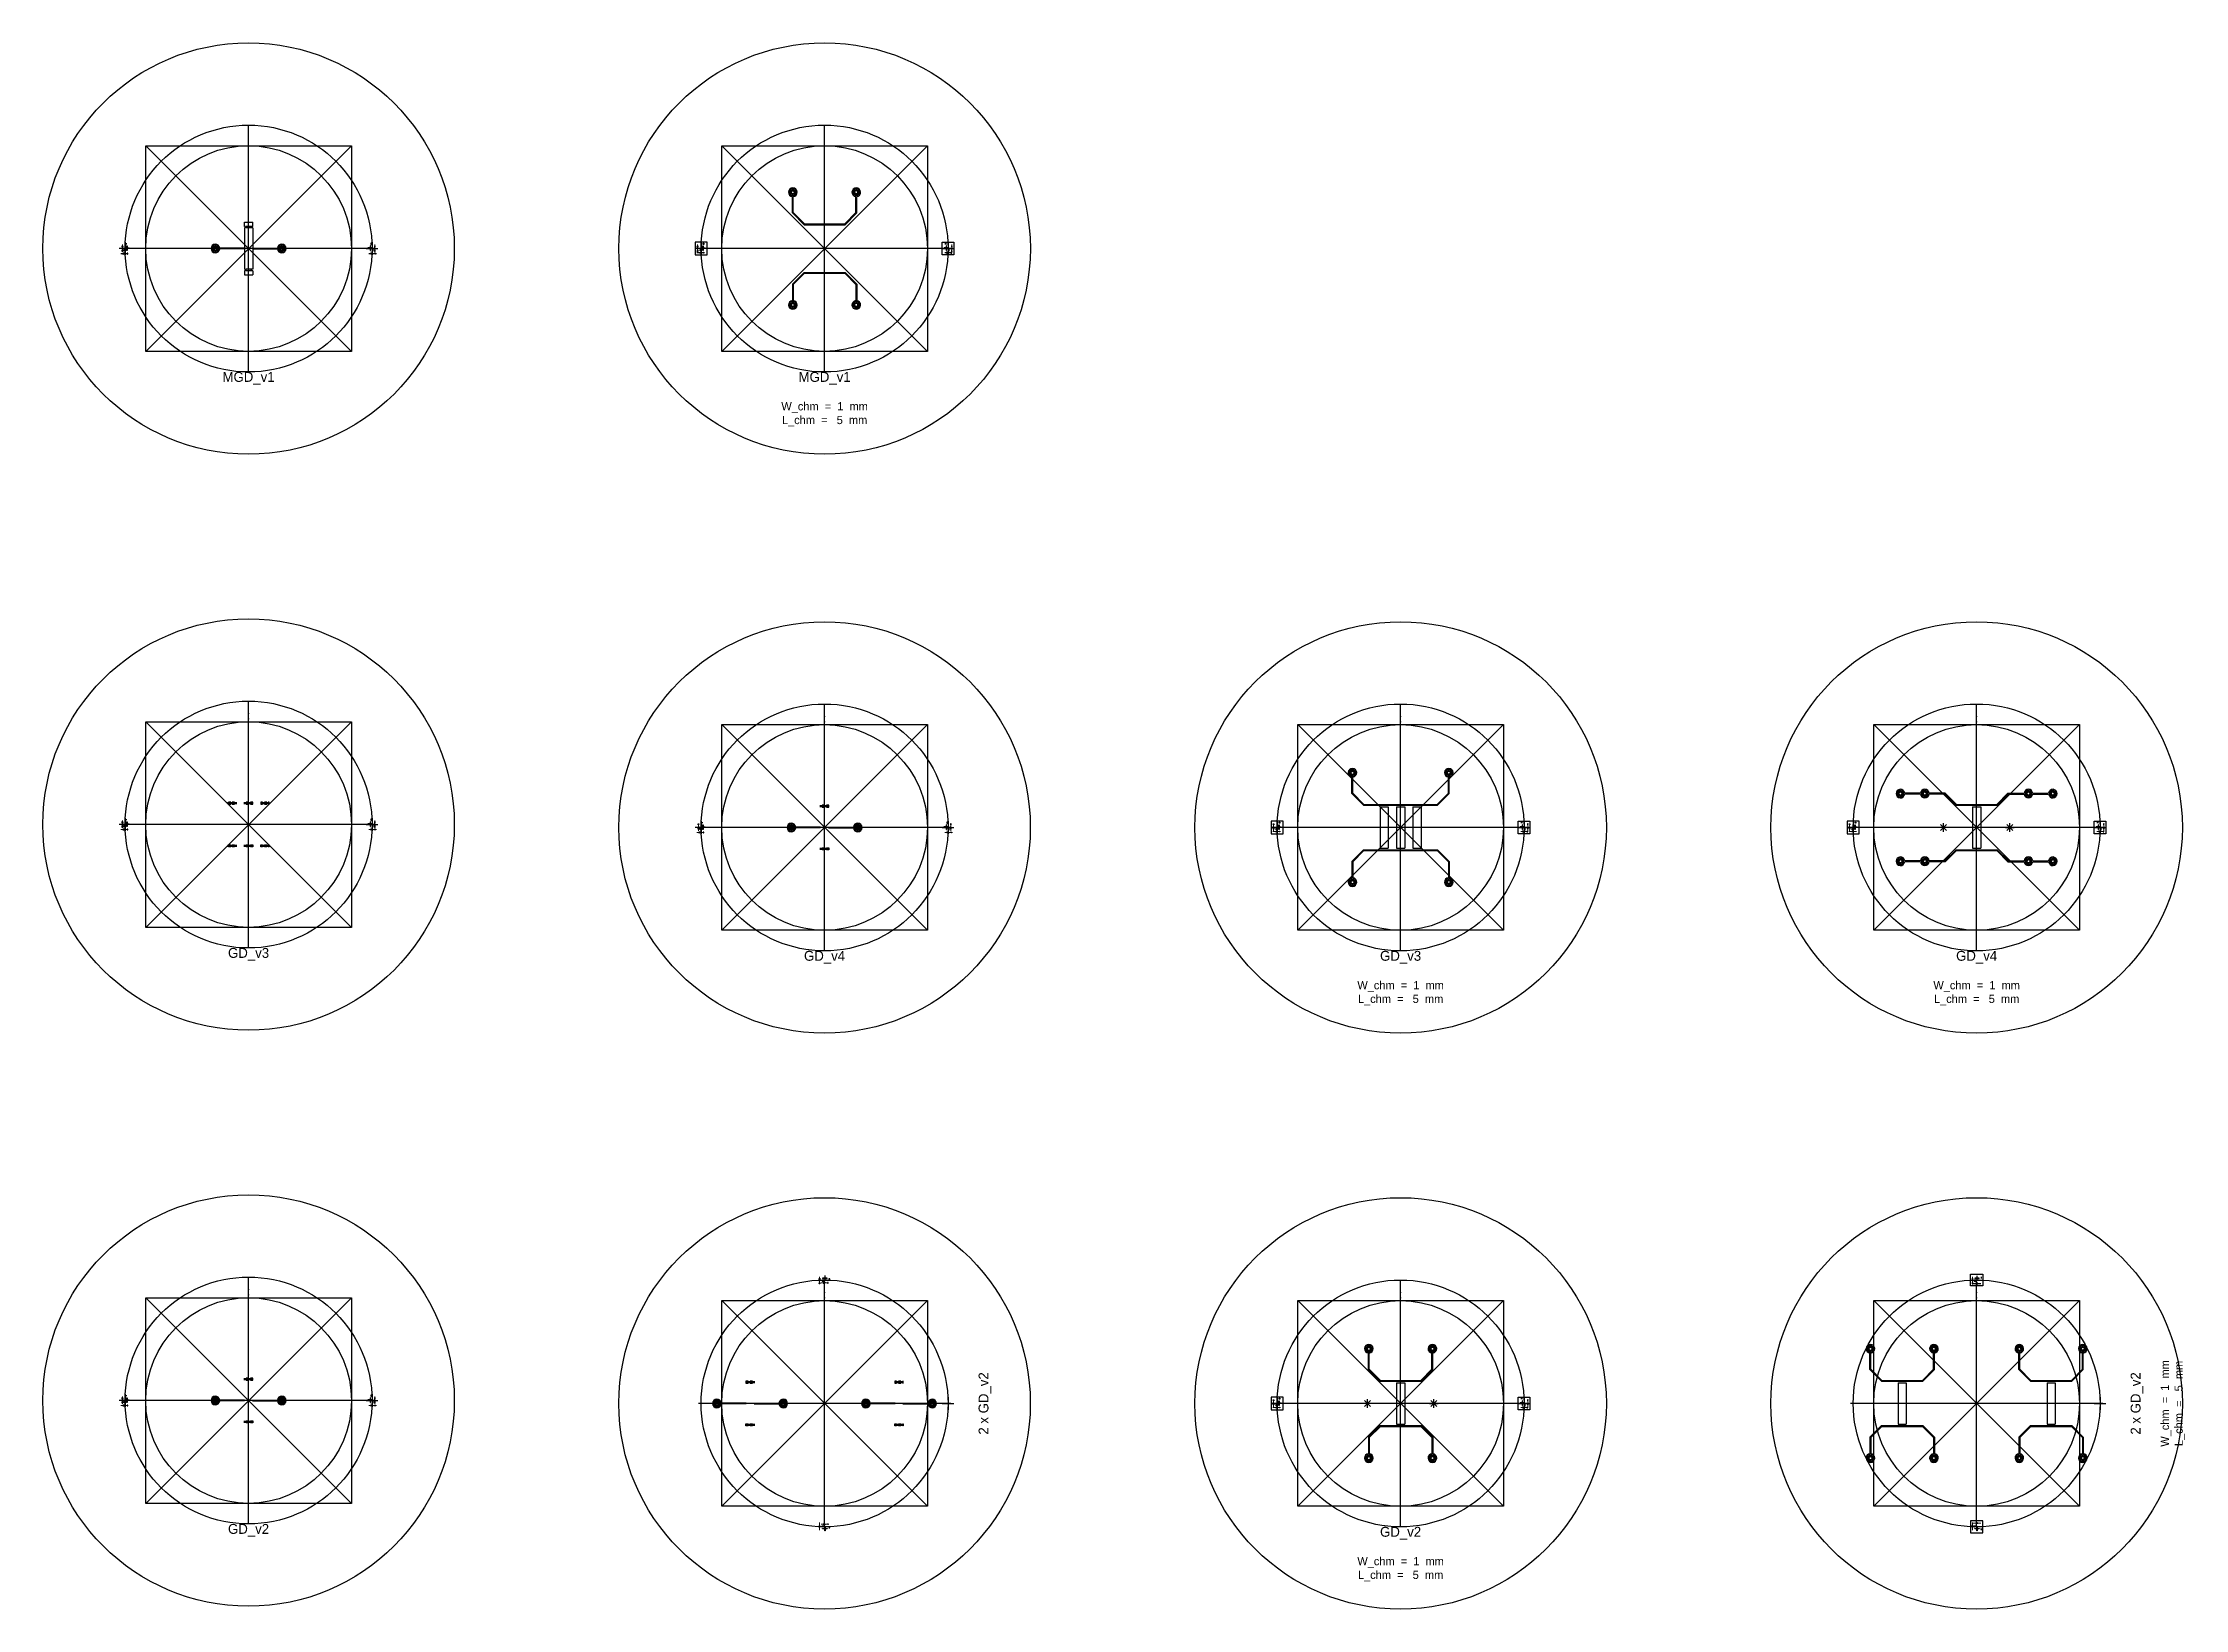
# Model space of a CAD drawing. Header units: millimetres. Extents: x 152971 to 413305, y 107628 to 297981.
import ezdxf

# ---------------------------------------------------------------- set-up
doc = ezdxf.new("R2010")
doc.units = ezdxf.units.MM
doc.layers.add('CLEAR', color=140, linetype='Continuous')
doc.layers.add('MASK', color=20, linetype='Continuous')
doc.styles.get("Standard").update_dxf_attribs({"font": 'Arial.ttf'})

msp = doc.modelspace()

# ---------------------------------------------------------------- texts
at = {"layer": 'CLEAR', "char_height": 1000, "attachment_point": 2}
for s, width, heights, insert in [('{\\fCentury Gothic|b0|i0|c0|p34;\\H1.2x;MGD_v1}', 22048.28, [8384], (177971, 257981)), ('{\\fCentury Gothic|b0|i0|c0|p34;\\H1.2x;MGD_v1\\H0.83333x;\\P\\PW_chm  =  1  mm\\PL_chm  =   5  mm}', 22048.28, [8384], (247971, 257981)), ('{\\fCentury Gothic|b0|i0|c0|p34;\\H1.2x;GD_v3}', 21022.3, [11716], (177971, 187981)), ('{\\fCentury Gothic|b0|i0|c0|p34;\\H1.2x;GD_v4}', 21022.3, [11716], (247967, 187628)), ('{\\fCentury Gothic|b0|i0|c0|p34;\\H1.2x;GD_v3\\H0.83333x;\\P\\PW_chm  =  1  mm\\PL_chm  =   5  mm}', 21022.3, [11716], (317967, 187628)), ('{\\fCentury Gothic|b0|i0|c0|p34;\\H1.2x;GD_v4\\H0.83333x;\\P\\PW_chm  =  1  mm\\PL_chm  =   5  mm}', 21022.3, [11716], (387967, 187628)), ('{\\fCentury Gothic|b0|i0|c0|p34;\\H1.2x;GD_v2}', 21022.3, [11716], (177971, 117981)), ('{\\fCentury Gothic|b0|i0|c0|p34;\\H1.2x;GD_v2\\H0.83333x;\\P\\PW_chm  =  1  mm\\PL_chm  =   5  mm}', 21022.3, [11716], (317967, 117628))]:
    msp.add_mtext_dynamic_manual_height_columns(s, width=width, gutter_width=12.5, heights=heights, dxfattribs=dict(at, insert=insert))
at = {"layer": 'CLEAR', "char_height": 1000, "attachment_point": 2, "rotation": 90}
for s, insert in [('{\\fCentury Gothic|b0|i0|c0|p34;\\H1.2x;2 x GD_v2}', (266682, 132628)), ('{\\fCentury Gothic|b0|i0|c0|p34;\\H1.2x;2 x GD_v2\\H0.83333x;\\P\\PW_chm  =  1  mm\\PL_chm  =   5  mm}', (406682, 132628))]:
    msp.add_mtext_dynamic_manual_height_columns(s, width=21022.3, gutter_width=12.5, heights=[11716], dxfattribs=dict(at, insert=insert))

# ---------------------------------------------------------------- linework, layer by layer
for p, q in [((177971, 257981), (177971, 287981)), ((247971, 257981), (247971, 287981)), ((165471, 285481), (190471, 260481)), ((190471, 285481), (165471, 260481)), ((235471, 285481), (260471, 260481)), ((260471, 285481), (235471, 260481)), ((162971, 273744), (162971, 272219)), ((192971, 273744), (192971, 272219)), ((232971, 273744), (232971, 272219)), ((262971, 273744), (262971, 272219)), ((163686, 272981), (162255, 272981)), ((193301, 272981), (162640, 272981)), ((193301, 272981), (162640, 272981)), ((192255, 272981), (193686, 272981)), ((233686, 272981), (232255, 272981)), ((263301, 272981), (232640, 272981)), ((263301, 272981), (232640, 272981)), ((262255, 272981), (263686, 272981)), ((177971, 187981), (177971, 217981)), ((247967, 187628), (247967, 217628)), ((317967, 187628), (317967, 217628)), ((387967, 187628), (387967, 217628)), ((165471, 215481), (190471, 190481)), ((190471, 215481), (165471, 190481)), ((235467, 215128), (260467, 190128)), ((260467, 215128), (235467, 190128)), ((305467, 215128), (330467, 190128)), ((330467, 215128), (305467, 190128)), ((375467, 215128), (400467, 190128)), ((400467, 215128), (375467, 190128)), ((162971, 203744), (162971, 202219)), ((192971, 203744), (192971, 202219)), ((232967, 203390), (232967, 201865)), ((243942, 202103), (243942, 203153)), ((251992, 202103), (251992, 203153)), ((262967, 203390), (262967, 201865)), ((302967, 203390), (302967, 201865)), ((332967, 203390), (332967, 201865)), ((372967, 203390), (372967, 201865)), ((383942, 202103), (383942, 203153)), ((391992, 202103), (391992, 203153)), ((402967, 203390), (402967, 201865)), ((163686, 202981), (162255, 202981)), ((193301, 202981), (162640, 202981)), ((193301, 202981), (162640, 202981)), ((192255, 202981), (193686, 202981)), ((233682, 202628), (232251, 202628)), ((263297, 202628), (232636, 202628)), ((263297, 202628), (232636, 202628)), ((244467, 202628), (243417, 202628)), ((244313, 202999), (243570, 202257)), ((244312, 202256), (243571, 203000)), ((244063, 202678), (243821, 202678)), ((244062, 202578), (243821, 202578)), ((243892, 202507), (243892, 202749)), ((243942, 202557), (243941, 202557)), ((243942, 202557), (243941, 202557)), ((243942, 202699), (243942, 202698)), ((243942, 202699), (243942, 202699)), ((243992, 202507), (243992, 202748)), ((244012, 202628), (244012, 202628)), ((244012, 202628), (244012, 202628)), ((251467, 202628), (252517, 202628)), ((251620, 202999), (252363, 202257)), ((251621, 202256), (252362, 203000)), ((251871, 202678), (252112, 202678)), ((251871, 202578), (252113, 202578)), ((251921, 202628), (251921, 202628)), ((251921, 202628), (251921, 202628)), ((251942, 202507), (251942, 202748)), ((251991, 202699), (251992, 202698)), ((251991, 202699), (251992, 202699)), ((251992, 202557), (251992, 202557)), ((251992, 202557), (251992, 202557)), ((252042, 202507), (252042, 202749)), ((262251, 202628), (263682, 202628)), ((303682, 202628), (302251, 202628)), ((333297, 202628), (302636, 202628)), ((333297, 202628), (302636, 202628)), ((332251, 202628), (333682, 202628)), ((373682, 202628), (372251, 202628)), ((403297, 202628), (372636, 202628)), ((403297, 202628), (372636, 202628)), ((384467, 202628), (383417, 202628)), ((384313, 202999), (383570, 202257)), ((384312, 202256), (383571, 203000)), ((384063, 202678), (383821, 202678)), ((384062, 202578), (383821, 202578)), ((383892, 202507), (383892, 202749)), ((383942, 202557), (383941, 202557)), ((383942, 202557), (383941, 202557)), ((383942, 202699), (383942, 202698)), ((383942, 202699), (383942, 202699)), ((383992, 202507), (383992, 202748)), ((384012, 202628), (384012, 202628)), ((384012, 202628), (384012, 202628)), ((391467, 202628), (392517, 202628)), ((391620, 202999), (392363, 202257)), ((391621, 202256), (392362, 203000)), ((391871, 202678), (392112, 202678)), ((391871, 202578), (392113, 202578)), ((391921, 202628), (391921, 202628)), ((391921, 202628), (391921, 202628)), ((391942, 202507), (391942, 202748)), ((391991, 202699), (391992, 202698)), ((391991, 202699), (391992, 202699)), ((391992, 202557), (391992, 202557)), ((391992, 202557), (391992, 202557)), ((392042, 202507), (392042, 202749)), ((402251, 202628), (403682, 202628)), ((177971, 117981), (177971, 147981)), ((247967, 117628), (247967, 147628)), ((317967, 117628), (317967, 147628)), ((387967, 117628), (387967, 147628)), ((165471, 145481), (190471, 120481)), ((190471, 145481), (165471, 120481)), ((235467, 145128), (260467, 120128)), ((260467, 145128), (235467, 120128)), ((305467, 145128), (330467, 120128)), ((330467, 145128), (305467, 120128)), ((375467, 145128), (400467, 120128)), ((400467, 145128), (375467, 120128)), ((163686, 132981), (162255, 132981)), ((193301, 132981), (162640, 132981)), ((193301, 132981), (162640, 132981)), ((162971, 133744), (162971, 132219)), ((174471, 132981), (173421, 132981)), ((174317, 133352), (173574, 132610)), ((174316, 132609), (173576, 133353)), ((174066, 132931), (173825, 132931)), ((174067, 133031), (173826, 133031)), ((173896, 132861), (173896, 133102)), ((173946, 132456), (173946, 133506)), ((173946, 133052), (173946, 133052)), ((173946, 133052), (173946, 133052)), ((173946, 132910), (173946, 132910)), ((173946, 132910), (173946, 132910)), ((173996, 132860), (173996, 133102)), ((174017, 132981), (174016, 132981)), ((174016, 132981), (174016, 132981)), ((181471, 132981), (182521, 132981)), ((181624, 133352), (182367, 132610)), ((181626, 132609), (182366, 133353)), ((181875, 133031), (182116, 133031)), ((181876, 132931), (182117, 132931)), ((181925, 132981), (181925, 132981)), ((181925, 132981), (181925, 132981)), ((181946, 132860), (181946, 133102)), ((181996, 132456), (181996, 133506)), ((181996, 133052), (181996, 133052)), ((181996, 133052), (181996, 133052)), ((181996, 132910), (181996, 132910)), ((181996, 132910), (181996, 132910)), ((182046, 132861), (182046, 133102)), ((192255, 132981), (193686, 132981)), ((192971, 133744), (192971, 132219)), ((262967, 133390), (262967, 131865)), ((302967, 133390), (302967, 131865)), ((314313, 132999), (313570, 132257)), ((314312, 132256), (313571, 133000)), ((313942, 132103), (313942, 133153)), ((321620, 132999), (322363, 132257)), ((321621, 132256), (322362, 133000)), ((321992, 132103), (321992, 133153)), ((332967, 133390), (332967, 131865)), ((402967, 133390), (402967, 131865)), ((263297, 132628), (232636, 132628)), ((263297, 132628), (232636, 132628)), ((262251, 132628), (263682, 132628)), ((303682, 132628), (302251, 132628)), ((333297, 132628), (302636, 132628)), ((333297, 132628), (302636, 132628)), ((314467, 132628), (313417, 132628)), ((314063, 132678), (313821, 132678)), ((314062, 132578), (313821, 132578)), ((313892, 132507), (313892, 132749)), ((313942, 132557), (313941, 132557)), ((313942, 132557), (313941, 132557)), ((313942, 132699), (313942, 132698)), ((313942, 132699), (313942, 132699)), ((313992, 132507), (313992, 132748)), ((314012, 132628), (314012, 132628)), ((314012, 132628), (314012, 132628)), ((321467, 132628), (322517, 132628)), ((321871, 132678), (322112, 132678)), ((321871, 132578), (322113, 132578)), ((321921, 132628), (321921, 132628)), ((321921, 132628), (321921, 132628)), ((321942, 132507), (321942, 132748)), ((321991, 132699), (321992, 132698)), ((321991, 132699), (321992, 132699)), ((321992, 132557), (321992, 132557)), ((321992, 132557), (321992, 132557)), ((322042, 132507), (322042, 132749)), ((332251, 132628), (333682, 132628)), ((403297, 132628), (372636, 132628)), ((403297, 132628), (372636, 132628)), ((402251, 132628), (403682, 132628))]:
    msp.add_line(p, q)
for points in [[(165471, 285481), (190471, 285481), (190471, 260481), (165471, 260481)], [(235471, 285481), (260471, 285481), (260471, 260481), (235471, 260481)], [(165471, 215481), (190471, 215481), (190471, 190481), (165471, 190481)], [(235467, 215128), (260467, 215128), (260467, 190128), (235467, 190128)], [(305467, 215128), (330467, 215128), (330467, 190128), (305467, 190128)], [(375467, 215128), (400467, 215128), (400467, 190128), (375467, 190128)], [(165471, 145481), (190471, 145481), (190471, 120481), (165471, 120481)], [(235467, 145128), (260467, 145128), (260467, 120128), (235467, 120128)], [(305467, 145128), (330467, 145128), (330467, 120128), (305467, 120128)], [(375467, 145128), (400467, 145128), (400467, 120128), (375467, 120128)]]:
    msp.add_lwpolyline(points, close=True)
for centre, radius in [((177971, 272981), 25000), ((247971, 272981), 25000), ((177971, 272981), 15000), ((247971, 272981), 15000), ((177971, 272981), 12500), ((247971, 272981), 12500), ((177971, 202981), 25000), ((247967, 202628), 25000), ((317967, 202628), 25000), ((387967, 202628), 25000), ((177971, 202981), 15000), ((247967, 202628), 15000), ((317967, 202628), 15000), ((387967, 202628), 15000), ((177971, 202981), 12500), ((247967, 202628), 12500), ((317967, 202628), 12500), ((387967, 202628), 12500), ((177971, 132981), 25000), ((247967, 132628), 25000), ((317967, 132628), 25000), ((387967, 132628), 25000), ((177971, 132981), 15000), ((247967, 132628), 15000), ((317967, 132628), 15000), ((387967, 132628), 15000), ((177971, 132981), 12500), ((247967, 132628), 12500), ((317967, 132628), 12500), ((387967, 132628), 12500)]:
    msp.add_circle(centre, radius)
for p in [(192640, 272981), (262640, 272981), (177971, 216481), (177971, 216481), (247967, 216128), (247967, 216128), (317967, 216128), (317967, 216128), (387967, 216128), (387967, 216128), (177971, 215820), (247967, 215466), (317967, 215466), (387967, 215466), (192640, 202981), (262636, 202628), (332636, 202628), (402636, 202628), (177971, 146481), (177971, 146481), (177971, 145820), (247967, 146128), (247967, 146128), (317967, 146128), (317967, 146128), (387967, 146128), (387967, 146128), (247967, 145466), (317967, 145466), (387967, 145466), (192640, 132981), (262636, 132628), (332636, 132628), (402636, 132628)]:
    msp.add_point(p)
at = {"layer": 'CLEAR'}
for p, q in [((244068, 277307), (244068, 279309)), ((244168, 277348), (244168, 279309)), ((251773, 277348), (251773, 279309)), ((251873, 277307), (251873, 279309)), ((177471, 276181), (178471, 276181)), ((177471, 275681), (177471, 276181)), ((178471, 275681), (178471, 276181)), ((245471, 275881), (244068, 277307)), ((245513, 275981), (244168, 277348)), ((245513, 275981), (250429, 275981)), ((250429, 275981), (251773, 277348)), ((250471, 275881), (251873, 277307)), ((162593, 273407), (162686, 273407)), ((162593, 273392), (162593, 273407)), ((162686, 273392), (162593, 273392)), ((162593, 273370), (162655, 273370)), ((162593, 273355), (162593, 273370)), ((162655, 273355), (162593, 273355)), ((162655, 273370), (162655, 273355)), ((162686, 273407), (162686, 273392)), ((163086, 273494), (163086, 273619)), ((163086, 273619), (163101, 273619)), ((163101, 273494), (163086, 273494)), ((163101, 273619), (163101, 273494)), ((177613, 275681), (177471, 275681)), ((177471, 275481), (177471, 273031)), ((177613, 275481), (177471, 275481)), ((177613, 275681), (177613, 275481)), ((177946, 275681), (177663, 275681)), ((177663, 275681), (177663, 275481)), ((177946, 275481), (177663, 275481)), ((177946, 275681), (177946, 275481)), ((178279, 275681), (177996, 275681)), ((177996, 275681), (177996, 275481)), ((178279, 275481), (177996, 275481)), ((178279, 275681), (178279, 275481)), ((178471, 275681), (178329, 275681)), ((178329, 275681), (178329, 275481)), ((178471, 275481), (178329, 275481)), ((178471, 275481), (178471, 273031)), ((192840, 273619), (192840, 273494)), ((192855, 273619), (192840, 273619)), ((192840, 273494), (192855, 273494)), ((192855, 273494), (192855, 273619)), ((193349, 273407), (193255, 273407)), ((193255, 273407), (193255, 273392)), ((193255, 273392), (193349, 273392)), ((193349, 273370), (193286, 273370)), ((193286, 273370), (193286, 273355)), ((193286, 273355), (193349, 273355)), ((193349, 273392), (193349, 273407)), ((193349, 273355), (193349, 273370)), ((232255, 273744), (232255, 272219)), ((233686, 273744), (232255, 273744)), ((233686, 272219), (233686, 273744)), ((245471, 275881), (250471, 275881)), ((262255, 273744), (263686, 273744)), ((262255, 272219), (262255, 273744)), ((263686, 273744), (263686, 272219)), ((162524, 272412), (162524, 272319)), ((162539, 272412), (162524, 272412)), ((162524, 272319), (162539, 272319)), ((162539, 272319), (162539, 272412)), ((162561, 272412), (162561, 272350)), ((162576, 272412), (162561, 272412)), ((162561, 272350), (162576, 272350)), ((162576, 272350), (162576, 272412)), ((162593, 273332), (162655, 273332)), ((162593, 273317), (162593, 273332)), ((162655, 273317), (162593, 273317)), ((162593, 273295), (162655, 273295)), ((162593, 273280), (162593, 273295)), ((162655, 273280), (162593, 273280)), ((162593, 273257), (162655, 273257)), ((162593, 273242), (162593, 273257)), ((162655, 273242), (162593, 273242)), ((162593, 273220), (162686, 273220)), ((162593, 273205), (162593, 273220)), ((162686, 273205), (162593, 273205)), ((162593, 273182), (162655, 273182)), ((162593, 273167), (162593, 273182)), ((162655, 273167), (162593, 273167)), ((162593, 273145), (162655, 273145)), ((162593, 273130), (162593, 273145)), ((162655, 273130), (162593, 273130)), ((162593, 273107), (162655, 273107)), ((162593, 273092), (162593, 273107)), ((162655, 273092), (162593, 273092)), ((162593, 273070), (162655, 273070)), ((162593, 273055), (162593, 273070)), ((162655, 273055), (162593, 273055)), ((162593, 273032), (162718, 273032)), ((162593, 273017), (162593, 273032)), ((162718, 273017), (162593, 273017)), ((162593, 272995), (162655, 272995)), ((162593, 272980), (162593, 272995)), ((162655, 272980), (162593, 272980)), ((162593, 272957), (162655, 272957)), ((162593, 272942), (162593, 272957)), ((162655, 272942), (162593, 272942)), ((162593, 272920), (162655, 272920)), ((162593, 272905), (162593, 272920)), ((162655, 272905), (162593, 272905)), ((162593, 272882), (162655, 272882)), ((162593, 272867), (162593, 272882)), ((162655, 272867), (162593, 272867)), ((162593, 272845), (162686, 272845)), ((162593, 272830), (162593, 272845)), ((162686, 272830), (162593, 272830)), ((162593, 272807), (162655, 272807)), ((162593, 272792), (162593, 272807)), ((162655, 272792), (162593, 272792)), ((162593, 272770), (162655, 272770)), ((162593, 272755), (162593, 272770)), ((162655, 272755), (162593, 272755)), ((162593, 272732), (162655, 272732)), ((162593, 272717), (162593, 272732)), ((162655, 272717), (162593, 272717)), ((162593, 272695), (162655, 272695)), ((162593, 272680), (162593, 272695)), ((162655, 272680), (162593, 272680)), ((162593, 272657), (162686, 272657)), ((162593, 272642), (162593, 272657)), ((162686, 272642), (162593, 272642)), ((162599, 272412), (162599, 272350)), ((162614, 272412), (162599, 272412)), ((162599, 272350), (162614, 272350)), ((162614, 272350), (162614, 272412)), ((162636, 272412), (162636, 272350)), ((162651, 272412), (162636, 272412)), ((162636, 272350), (162651, 272350)), ((162651, 272350), (162651, 272412)), ((162655, 273332), (162655, 273317)), ((162655, 273295), (162655, 273280)), ((162655, 273257), (162655, 273242)), ((162655, 273182), (162655, 273167)), ((162655, 273145), (162655, 273130)), ((162655, 273107), (162655, 273092)), ((162655, 273070), (162655, 273055)), ((162655, 272995), (162655, 272980)), ((162655, 272957), (162655, 272942)), ((162655, 272920), (162655, 272905)), ((162655, 272882), (162655, 272867)), ((162655, 272807), (162655, 272792)), ((162655, 272770), (162655, 272755)), ((162655, 272732), (162655, 272717)), ((162655, 272695), (162655, 272680)), ((162674, 272412), (162674, 272350)), ((162689, 272412), (162674, 272412)), ((162674, 272350), (162689, 272350)), ((162686, 273220), (162686, 273205)), ((162686, 272845), (162686, 272830)), ((162686, 272657), (162686, 272642)), ((162689, 272350), (162689, 272412)), ((162711, 272412), (162711, 272319)), ((162726, 272412), (162711, 272412)), ((162711, 272319), (162726, 272319)), ((162718, 273032), (162718, 273017)), ((162726, 272319), (162726, 272412)), ((162749, 272412), (162749, 272350)), ((162764, 272412), (162749, 272412)), ((162749, 272350), (162764, 272350)), ((162764, 272350), (162764, 272412)), ((162786, 272412), (162786, 272350)), ((162801, 272412), (162786, 272412)), ((162786, 272350), (162801, 272350)), ((162801, 272350), (162801, 272412)), ((162824, 272412), (162824, 272350)), ((162839, 272412), (162824, 272412)), ((162824, 272350), (162839, 272350)), ((162839, 272350), (162839, 272412)), ((162847, 272887), (162880, 272887)), ((162847, 272692), (162847, 272887)), ((162880, 272692), (162847, 272692)), ((162861, 272412), (162861, 272350)), ((162876, 272412), (162861, 272412)), ((162861, 272350), (162876, 272350)), ((162876, 272350), (162876, 272412)), ((162880, 272816), (162965, 272901)), ((162880, 272887), (162880, 272816)), ((162880, 272763), (162880, 272692)), ((162880, 272763), (162965, 272678)), ((162899, 273056), (163149, 273056)), ((162899, 272994), (162899, 273056)), ((163149, 272994), (162899, 272994)), ((162899, 272790), (162988, 272878)), ((162899, 272790), (162988, 272701)), ((162899, 272412), (162899, 272287)), ((162914, 272412), (162899, 272412)), ((162899, 272287), (162914, 272287)), ((162914, 272287), (162914, 272412)), ((162936, 272412), (162936, 272350)), ((162951, 272412), (162936, 272412)), ((162936, 272350), (162951, 272350)), ((162951, 272350), (162951, 272412)), ((162965, 272901), (162988, 272878)), ((162965, 272678), (162988, 272701)), ((162974, 272412), (162974, 272350)), ((162989, 272412), (162974, 272412)), ((162974, 272350), (162989, 272350)), ((162989, 272350), (162989, 272412)), ((163011, 272412), (163011, 272350)), ((163026, 272412), (163011, 272412)), ((163011, 272350), (163026, 272350)), ((163026, 272350), (163026, 272412)), ((163049, 272412), (163049, 272350)), ((163064, 272412), (163049, 272412)), ((163049, 272350), (163064, 272350)), ((163064, 272350), (163064, 272412)), ((163086, 272412), (163086, 272319)), ((163101, 272412), (163086, 272412)), ((163086, 272319), (163101, 272319)), ((163101, 272319), (163101, 272412)), ((163124, 272412), (163124, 272350)), ((163139, 272412), (163124, 272412)), ((163124, 272350), (163139, 272350)), ((163139, 272350), (163139, 272412)), ((163149, 273056), (163149, 273306)), ((163149, 273306), (163211, 273306)), ((163149, 272744), (163149, 272994)), ((163211, 272744), (163149, 272744)), ((163161, 272412), (163161, 272350)), ((163176, 272412), (163161, 272412)), ((163161, 272350), (163176, 272350)), ((163176, 272350), (163176, 272412)), ((163199, 272412), (163199, 272350)), ((163214, 272412), (163199, 272412)), ((163199, 272350), (163214, 272350)), ((163211, 273306), (163211, 273056)), ((163211, 273056), (163461, 273056)), ((163461, 272994), (163211, 272994)), ((163211, 272994), (163211, 272744)), ((163214, 272350), (163214, 272412)), ((163236, 272412), (163236, 272350)), ((163251, 272412), (163236, 272412)), ((163236, 272350), (163251, 272350)), ((163251, 272350), (163251, 272412)), ((163274, 272412), (163274, 272319)), ((163289, 272412), (163274, 272412)), ((163274, 272319), (163289, 272319)), ((163289, 272319), (163289, 272412)), ((163461, 273056), (163461, 272994)), ((177471, 273031), (174468, 273031)), ((177471, 272931), (174468, 272931)), ((177471, 272931), (177471, 270481)), ((178471, 273031), (181473, 273031)), ((178471, 272931), (178471, 270481)), ((178471, 272931), (181473, 272931)), ((192730, 273056), (192480, 273056)), ((192480, 273056), (192480, 272994)), ((192480, 272994), (192730, 272994)), ((192653, 272319), (192653, 272412)), ((192653, 272412), (192668, 272412)), ((192668, 272319), (192653, 272319)), ((192668, 272412), (192668, 272319)), ((192690, 272350), (192690, 272412)), ((192690, 272412), (192705, 272412)), ((192705, 272350), (192690, 272350)), ((192705, 272412), (192705, 272350)), ((192728, 272350), (192728, 272412)), ((192728, 272412), (192743, 272412)), ((192743, 272350), (192728, 272350)), ((192793, 273306), (192730, 273306)), ((192730, 273306), (192730, 273056)), ((192730, 272994), (192730, 272744)), ((192730, 272744), (192793, 272744)), ((192743, 272412), (192743, 272350)), ((192765, 272350), (192765, 272412)), ((192765, 272412), (192780, 272412)), ((192780, 272350), (192765, 272350)), ((192780, 272412), (192780, 272350)), ((192793, 273056), (192793, 273306)), ((193043, 273056), (192793, 273056)), ((192793, 272744), (192793, 272994)), ((192793, 272994), (193043, 272994)), ((192803, 272350), (192803, 272412)), ((192803, 272412), (192818, 272412)), ((192818, 272350), (192803, 272350)), ((192818, 272412), (192818, 272350)), ((192840, 272319), (192840, 272412)), ((192840, 272412), (192855, 272412)), ((192855, 272319), (192840, 272319)), ((192855, 272412), (192855, 272319)), ((192878, 272350), (192878, 272412)), ((192878, 272412), (192893, 272412)), ((192893, 272350), (192878, 272350)), ((192893, 272412), (192893, 272350)), ((192915, 272350), (192915, 272412)), ((192915, 272412), (192930, 272412)), ((192930, 272350), (192915, 272350)), ((192930, 272412), (192930, 272350)), ((192953, 272350), (192953, 272412)), ((192953, 272412), (192968, 272412)), ((192968, 272350), (192953, 272350)), ((192977, 272901), (192954, 272878)), ((193042, 272790), (192954, 272878)), ((193042, 272790), (192954, 272701)), ((192977, 272678), (192954, 272701)), ((192968, 272412), (192968, 272350)), ((193062, 272816), (192977, 272901)), ((193062, 272763), (192977, 272678)), ((192990, 272350), (192990, 272412)), ((192990, 272412), (193005, 272412)), ((193005, 272350), (192990, 272350)), ((193005, 272412), (193005, 272350)), ((193028, 272287), (193028, 272412)), ((193028, 272412), (193043, 272412)), ((193043, 272287), (193028, 272287)), ((193043, 272994), (193043, 273056)), ((193043, 272412), (193043, 272287)), ((193094, 272887), (193062, 272887)), ((193062, 272887), (193062, 272816)), ((193062, 272763), (193062, 272692)), ((193062, 272692), (193094, 272692)), ((193065, 272350), (193065, 272412)), ((193065, 272412), (193080, 272412)), ((193080, 272350), (193065, 272350)), ((193080, 272412), (193080, 272350)), ((193094, 272692), (193094, 272887)), ((193103, 272350), (193103, 272412)), ((193103, 272412), (193118, 272412)), ((193118, 272350), (193103, 272350)), ((193118, 272412), (193118, 272350)), ((193140, 272350), (193140, 272412)), ((193140, 272412), (193155, 272412)), ((193155, 272350), (193140, 272350)), ((193155, 272412), (193155, 272350)), ((193178, 272350), (193178, 272412)), ((193178, 272412), (193193, 272412)), ((193193, 272350), (193178, 272350)), ((193193, 272412), (193193, 272350)), ((193215, 272319), (193215, 272412)), ((193215, 272412), (193230, 272412)), ((193230, 272319), (193215, 272319)), ((193349, 273032), (193224, 273032)), ((193224, 273032), (193224, 273017)), ((193224, 273017), (193349, 273017)), ((193230, 272412), (193230, 272319)), ((193253, 272350), (193253, 272412)), ((193253, 272412), (193268, 272412)), ((193268, 272350), (193253, 272350)), ((193349, 273220), (193255, 273220)), ((193255, 273220), (193255, 273205)), ((193255, 273205), (193349, 273205)), ((193349, 272845), (193255, 272845)), ((193255, 272845), (193255, 272830)), ((193255, 272830), (193349, 272830)), ((193349, 272657), (193255, 272657)), ((193255, 272657), (193255, 272642)), ((193255, 272642), (193349, 272642)), ((193268, 272412), (193268, 272350)), ((193349, 273332), (193286, 273332)), ((193286, 273332), (193286, 273317)), ((193286, 273317), (193349, 273317)), ((193349, 273295), (193286, 273295)), ((193286, 273295), (193286, 273280)), ((193286, 273280), (193349, 273280)), ((193349, 273257), (193286, 273257)), ((193286, 273257), (193286, 273242)), ((193286, 273242), (193349, 273242)), ((193349, 273182), (193286, 273182)), ((193286, 273182), (193286, 273167)), ((193286, 273167), (193349, 273167)), ((193349, 273145), (193286, 273145)), ((193286, 273145), (193286, 273130)), ((193286, 273130), (193349, 273130)), ((193349, 273107), (193286, 273107)), ((193286, 273107), (193286, 273092)), ((193286, 273092), (193349, 273092)), ((193349, 273070), (193286, 273070)), ((193286, 273070), (193286, 273055)), ((193286, 273055), (193349, 273055)), ((193349, 272995), (193286, 272995)), ((193286, 272995), (193286, 272980)), ((193286, 272980), (193349, 272980)), ((193349, 272957), (193286, 272957)), ((193286, 272957), (193286, 272942)), ((193286, 272942), (193349, 272942)), ((193349, 272920), (193286, 272920)), ((193286, 272920), (193286, 272905)), ((193286, 272905), (193349, 272905)), ((193349, 272882), (193286, 272882)), ((193286, 272882), (193286, 272867)), ((193286, 272867), (193349, 272867)), ((193349, 272807), (193286, 272807)), ((193286, 272807), (193286, 272792)), ((193286, 272792), (193349, 272792)), ((193349, 272770), (193286, 272770)), ((193286, 272770), (193286, 272755)), ((193286, 272755), (193349, 272755)), ((193349, 272732), (193286, 272732)), ((193286, 272732), (193286, 272717)), ((193286, 272717), (193349, 272717)), ((193349, 272695), (193286, 272695)), ((193286, 272695), (193286, 272680)), ((193286, 272680), (193349, 272680)), ((193290, 272350), (193290, 272412)), ((193290, 272412), (193305, 272412)), ((193305, 272350), (193290, 272350)), ((193305, 272412), (193305, 272350)), ((193328, 272350), (193328, 272412)), ((193328, 272412), (193343, 272412)), ((193343, 272350), (193328, 272350)), ((193343, 272412), (193343, 272350)), ((193349, 273317), (193349, 273332)), ((193349, 273280), (193349, 273295)), ((193349, 273242), (193349, 273257)), ((193349, 273205), (193349, 273220)), ((193349, 273167), (193349, 273182)), ((193349, 273130), (193349, 273145)), ((193349, 273092), (193349, 273107)), ((193349, 273055), (193349, 273070)), ((193349, 273017), (193349, 273032)), ((193349, 272980), (193349, 272995)), ((193349, 272942), (193349, 272957)), ((193349, 272905), (193349, 272920)), ((193349, 272867), (193349, 272882)), ((193349, 272830), (193349, 272845)), ((193349, 272792), (193349, 272807)), ((193349, 272755), (193349, 272770)), ((193349, 272717), (193349, 272732)), ((193349, 272680), (193349, 272695)), ((193349, 272642), (193349, 272657)), ((193365, 272350), (193365, 272412)), ((193365, 272412), (193380, 272412)), ((193380, 272350), (193365, 272350)), ((193380, 272412), (193380, 272350)), ((193403, 272319), (193403, 272412)), ((193403, 272412), (193418, 272412)), ((193418, 272319), (193403, 272319)), ((193418, 272412), (193418, 272319)), ((232255, 272219), (233686, 272219)), ((263686, 272219), (262255, 272219)), ((177613, 270481), (177471, 270481)), ((177471, 270281), (177471, 269781)), ((177613, 270281), (177471, 270281)), ((177471, 269781), (178471, 269781)), ((177613, 270281), (177613, 270481)), ((177946, 270481), (177663, 270481)), ((177663, 270281), (177663, 270481)), ((177946, 270281), (177663, 270281)), ((177946, 270281), (177946, 270481)), ((178279, 270481), (177996, 270481)), ((177996, 270281), (177996, 270481)), ((178279, 270281), (177996, 270281)), ((178279, 270281), (178279, 270481)), ((178471, 270481), (178329, 270481)), ((178329, 270281), (178329, 270481)), ((178471, 270281), (178329, 270281)), ((178471, 270281), (178471, 269781)), ((245471, 270081), (244068, 268655)), ((244068, 268655), (244068, 266653)), ((245513, 269981), (244168, 268614)), ((244168, 268614), (244168, 266653)), ((245471, 270081), (250471, 270081)), ((245513, 269981), (250429, 269981)), ((250429, 269981), (251773, 268614)), ((250471, 270081), (251873, 268655)), ((251773, 268614), (251773, 266653)), ((251873, 268655), (251873, 266653)), ((312056, 206745), (312056, 208748)), ((312156, 206787), (312156, 208748)), ((323777, 206787), (323777, 208748)), ((323877, 206745), (323877, 208748)), ((175471, 205701), (175471, 205461)), ((175496, 205701), (175471, 205701)), ((175496, 205461), (175496, 205701)), ((175546, 205701), (175546, 205461)), ((175571, 205701), (175546, 205701)), ((175571, 205461), (175571, 205701)), ((175621, 205701), (175621, 205461)), ((175646, 205701), (175621, 205701)), ((175646, 205461), (175646, 205701)), ((175696, 205701), (175696, 205461)), ((175721, 205701), (175696, 205701)), ((175721, 205461), (175721, 205701)), ((175771, 205701), (175771, 205461)), ((175796, 205701), (175771, 205701)), ((175796, 205461), (175796, 205701)), ((175846, 205701), (175846, 205461)), ((175871, 205701), (175846, 205701)), ((175871, 205461), (175871, 205701)), ((175921, 205701), (175921, 205461)), ((175946, 205701), (175921, 205701)), ((175946, 205461), (175946, 205701)), ((175996, 205701), (175996, 205461)), ((176021, 205701), (175996, 205701)), ((176021, 205461), (176021, 205701)), ((176071, 205701), (176071, 205461)), ((176096, 205701), (176071, 205701)), ((176096, 205461), (176096, 205701)), ((176146, 205701), (176146, 205461)), ((176171, 205701), (176146, 205701)), ((176171, 205461), (176171, 205701)), ((176221, 205701), (176221, 205461)), ((176246, 205701), (176221, 205701)), ((176246, 205461), (176246, 205701)), ((176296, 205701), (176296, 205461)), ((176321, 205701), (176296, 205701)), ((176321, 205461), (176321, 205701)), ((176371, 205701), (176371, 205461)), ((176396, 205701), (176371, 205701)), ((176396, 205461), (176396, 205701)), ((176446, 205701), (176446, 205461)), ((176471, 205701), (176446, 205701)), ((176471, 205461), (176471, 205701)), ((177471, 205701), (177471, 205461)), ((177496, 205701), (177471, 205701)), ((177496, 205461), (177496, 205701)), ((177546, 205701), (177546, 205461)), ((177571, 205701), (177546, 205701)), ((177571, 205461), (177571, 205701)), ((177621, 205701), (177621, 205461)), ((177646, 205701), (177621, 205701)), ((177646, 205461), (177646, 205701)), ((177696, 205701), (177696, 205461)), ((177721, 205701), (177696, 205701)), ((177721, 205461), (177721, 205701)), ((177771, 205701), (177771, 205461)), ((177796, 205701), (177771, 205701)), ((177796, 205461), (177796, 205701)), ((177846, 205701), (177846, 205461)), ((177871, 205701), (177846, 205701)), ((177871, 205461), (177871, 205701)), ((177921, 205701), (177921, 205461)), ((177946, 205701), (177921, 205701)), ((177946, 205461), (177946, 205701)), ((177996, 205701), (177996, 205461)), ((178021, 205701), (177996, 205701)), ((178021, 205461), (178021, 205701)), ((178071, 205701), (178071, 205461)), ((178096, 205701), (178071, 205701)), ((178096, 205461), (178096, 205701)), ((178146, 205701), (178146, 205461)), ((178171, 205701), (178146, 205701)), ((178171, 205461), (178171, 205701)), ((178221, 205701), (178221, 205461)), ((178246, 205701), (178221, 205701)), ((178246, 205461), (178246, 205701)), ((178296, 205701), (178296, 205461)), ((178321, 205701), (178296, 205701)), ((178321, 205461), (178321, 205701)), ((178371, 205701), (178371, 205461)), ((178396, 205701), (178371, 205701)), ((178396, 205461), (178396, 205701)), ((178446, 205701), (178446, 205461)), ((178471, 205701), (178446, 205701)), ((178471, 205461), (178471, 205701)), ((179471, 205701), (179471, 205461)), ((179496, 205701), (179471, 205701)), ((179496, 205461), (179496, 205701)), ((179546, 205701), (179546, 205461)), ((179571, 205701), (179546, 205701)), ((179571, 205461), (179571, 205701)), ((179621, 205701), (179621, 205461)), ((179646, 205701), (179621, 205701)), ((179646, 205461), (179646, 205701)), ((179696, 205701), (179696, 205461)), ((179721, 205701), (179696, 205701)), ((179721, 205461), (179721, 205701)), ((179771, 205701), (179771, 205461)), ((179796, 205701), (179771, 205701)), ((179796, 205461), (179796, 205701)), ((179846, 205701), (179846, 205461)), ((179871, 205701), (179846, 205701)), ((179871, 205461), (179871, 205701)), ((179921, 205701), (179921, 205461)), ((179946, 205701), (179921, 205701)), ((179946, 205461), (179946, 205701)), ((179996, 205701), (179996, 205461)), ((180021, 205701), (179996, 205701)), ((180021, 205461), (180021, 205701)), ((180071, 205701), (180071, 205461)), ((180096, 205701), (180071, 205701)), ((180096, 205461), (180096, 205701)), ((180146, 205701), (180146, 205461)), ((180171, 205701), (180146, 205701)), ((180171, 205461), (180171, 205701)), ((180221, 205701), (180221, 205461)), ((180246, 205701), (180221, 205701)), ((180246, 205461), (180246, 205701)), ((180296, 205701), (180296, 205461)), ((180321, 205701), (180296, 205701)), ((180321, 205461), (180321, 205701)), ((180371, 205701), (180371, 205461)), ((180396, 205701), (180371, 205701)), ((180396, 205461), (180396, 205701)), ((180446, 205701), (180446, 205461)), ((180471, 205701), (180446, 205701)), ((180471, 205461), (180471, 205701)), ((313467, 205328), (312056, 206745)), ((313508, 205428), (312156, 206787)), ((322425, 205428), (323777, 206787)), ((322467, 205328), (323877, 206745)), ((381150, 206787), (379230, 206787)), ((381150, 206687), (379230, 206687)), ((384156, 206787), (382195, 206787)), ((384114, 206687), (382195, 206687)), ((385467, 205328), (384114, 206687)), ((385508, 205428), (384156, 206787)), ((390425, 205428), (391777, 206787)), ((390467, 205328), (391819, 206687)), ((391777, 206787), (393738, 206787)), ((391819, 206687), (393738, 206687)), ((394784, 206787), (396703, 206787)), ((394784, 206687), (396703, 206687)), ((162593, 203407), (162686, 203407)), ((162593, 203392), (162593, 203407)), ((162686, 203392), (162593, 203392)), ((162593, 203370), (162655, 203370)), ((162593, 203355), (162593, 203370)), ((162655, 203355), (162593, 203355)), ((162593, 203332), (162655, 203332)), ((162593, 203317), (162593, 203332)), ((162655, 203317), (162593, 203317)), ((162593, 203295), (162655, 203295)), ((162593, 203280), (162593, 203295)), ((162655, 203280), (162593, 203280)), ((162593, 203257), (162655, 203257)), ((162593, 203242), (162593, 203257)), ((162655, 203242), (162593, 203242)), ((162593, 203220), (162686, 203220)), ((162593, 203205), (162593, 203220)), ((162686, 203205), (162593, 203205)), ((162593, 203182), (162655, 203182)), ((162593, 203167), (162593, 203182)), ((162655, 203167), (162593, 203167)), ((162593, 203145), (162655, 203145)), ((162593, 203130), (162593, 203145)), ((162655, 203130), (162593, 203130)), ((162593, 203107), (162655, 203107)), ((162593, 203092), (162593, 203107)), ((162655, 203092), (162593, 203092)), ((162593, 203070), (162655, 203070)), ((162593, 203055), (162593, 203070)), ((162655, 203370), (162655, 203355)), ((162655, 203332), (162655, 203317)), ((162655, 203295), (162655, 203280)), ((162655, 203257), (162655, 203242)), ((162655, 203182), (162655, 203167)), ((162655, 203145), (162655, 203130)), ((162655, 203107), (162655, 203092)), ((162655, 203070), (162655, 203055)), ((162686, 203407), (162686, 203392)), ((162686, 203220), (162686, 203205)), ((163086, 203494), (163086, 203619)), ((163086, 203619), (163101, 203619)), ((163101, 203494), (163086, 203494)), ((163101, 203619), (163101, 203494)), ((163149, 203056), (163149, 203306)), ((163149, 203306), (163211, 203306)), ((163211, 203306), (163211, 203056)), ((175471, 205461), (175496, 205461)), ((175546, 205461), (175571, 205461)), ((175621, 205461), (175646, 205461)), ((175696, 205461), (175721, 205461)), ((175771, 205461), (175796, 205461)), ((175846, 205461), (175871, 205461)), ((175921, 205461), (175946, 205461)), ((175996, 205461), (176021, 205461)), ((176071, 205461), (176096, 205461)), ((176146, 205461), (176171, 205461)), ((176221, 205461), (176246, 205461)), ((176296, 205461), (176321, 205461)), ((176371, 205461), (176396, 205461)), ((176446, 205461), (176471, 205461)), ((177471, 205461), (177496, 205461)), ((177546, 205461), (177571, 205461)), ((177621, 205461), (177646, 205461)), ((177696, 205461), (177721, 205461)), ((177771, 205461), (177796, 205461)), ((177846, 205461), (177871, 205461)), ((177921, 205461), (177946, 205461)), ((177996, 205461), (178021, 205461)), ((178071, 205461), (178096, 205461)), ((178146, 205461), (178171, 205461)), ((178221, 205461), (178246, 205461)), ((178296, 205461), (178321, 205461)), ((178371, 205461), (178396, 205461)), ((178446, 205461), (178471, 205461)), ((179471, 205461), (179496, 205461)), ((179546, 205461), (179571, 205461)), ((179621, 205461), (179646, 205461)), ((179696, 205461), (179721, 205461)), ((179771, 205461), (179796, 205461)), ((179846, 205461), (179871, 205461)), ((179921, 205461), (179946, 205461)), ((179996, 205461), (180021, 205461)), ((180071, 205461), (180096, 205461)), ((180146, 205461), (180171, 205461)), ((180221, 205461), (180246, 205461)), ((180296, 205461), (180321, 205461)), ((180371, 205461), (180396, 205461)), ((180446, 205461), (180471, 205461)), ((192793, 203306), (192730, 203306)), ((192730, 203306), (192730, 203056)), ((192793, 203056), (192793, 203306)), ((192840, 203619), (192840, 203494)), ((192855, 203619), (192840, 203619)), ((192840, 203494), (192855, 203494)), ((192855, 203494), (192855, 203619)), ((193349, 203407), (193255, 203407)), ((193255, 203407), (193255, 203392)), ((193255, 203392), (193349, 203392)), ((193349, 203220), (193255, 203220)), ((193255, 203220), (193255, 203205)), ((193255, 203205), (193349, 203205)), ((193349, 203370), (193286, 203370)), ((193286, 203370), (193286, 203355)), ((193286, 203355), (193349, 203355)), ((193349, 203332), (193286, 203332)), ((193286, 203332), (193286, 203317)), ((193286, 203317), (193349, 203317)), ((193349, 203295), (193286, 203295)), ((193286, 203295), (193286, 203280)), ((193286, 203280), (193349, 203280)), ((193349, 203257), (193286, 203257)), ((193286, 203257), (193286, 203242)), ((193286, 203242), (193349, 203242)), ((193349, 203182), (193286, 203182)), ((193286, 203182), (193286, 203167)), ((193286, 203167), (193349, 203167)), ((193349, 203145), (193286, 203145)), ((193286, 203145), (193286, 203130)), ((193286, 203130), (193349, 203130)), ((193349, 203107), (193286, 203107)), ((193286, 203107), (193286, 203092)), ((193286, 203092), (193349, 203092)), ((193349, 203070), (193286, 203070)), ((193286, 203070), (193286, 203055)), ((193349, 203392), (193349, 203407)), ((193349, 203355), (193349, 203370)), ((193349, 203317), (193349, 203332)), ((193349, 203280), (193349, 203295)), ((193349, 203242), (193349, 203257)), ((193349, 203205), (193349, 203220)), ((193349, 203167), (193349, 203182)), ((193349, 203130), (193349, 203145)), ((193349, 203092), (193349, 203107)), ((193349, 203055), (193349, 203070)), ((233082, 203140), (233082, 203265)), ((233082, 203265), (233097, 203265)), ((233097, 203140), (233082, 203140)), ((233097, 203265), (233097, 203140)), ((247467, 205348), (247467, 205108)), ((247492, 205348), (247467, 205348)), ((247467, 205108), (247492, 205108)), ((247492, 205108), (247492, 205348)), ((247542, 205348), (247542, 205108)), ((247567, 205348), (247542, 205348)), ((247542, 205108), (247567, 205108)), ((247567, 205108), (247567, 205348)), ((247617, 205348), (247617, 205108)), ((247642, 205348), (247617, 205348)), ((247617, 205108), (247642, 205108)), ((247642, 205108), (247642, 205348)), ((247692, 205348), (247692, 205108)), ((247717, 205348), (247692, 205348)), ((247692, 205108), (247717, 205108)), ((247717, 205108), (247717, 205348)), ((247767, 205348), (247767, 205108)), ((247792, 205348), (247767, 205348)), ((247767, 205108), (247792, 205108)), ((247792, 205108), (247792, 205348)), ((247842, 205348), (247842, 205108)), ((247867, 205348), (247842, 205348)), ((247842, 205108), (247867, 205108)), ((247867, 205108), (247867, 205348)), ((247917, 205348), (247917, 205108)), ((247942, 205348), (247917, 205348)), ((247917, 205108), (247942, 205108)), ((247942, 205108), (247942, 205348)), ((247992, 205348), (247992, 205108)), ((248017, 205348), (247992, 205348)), ((247992, 205108), (248017, 205108)), ((248017, 205108), (248017, 205348)), ((248067, 205348), (248067, 205108)), ((248092, 205348), (248067, 205348)), ((248067, 205108), (248092, 205108)), ((248092, 205108), (248092, 205348)), ((248142, 205348), (248142, 205108)), ((248167, 205348), (248142, 205348)), ((248142, 205108), (248167, 205108)), ((248167, 205108), (248167, 205348)), ((248217, 205348), (248217, 205108)), ((248242, 205348), (248217, 205348)), ((248217, 205108), (248242, 205108)), ((248242, 205108), (248242, 205348)), ((248292, 205348), (248292, 205108)), ((248317, 205348), (248292, 205348)), ((248292, 205108), (248317, 205108)), ((248317, 205108), (248317, 205348)), ((248367, 205348), (248367, 205108)), ((248392, 205348), (248367, 205348)), ((248367, 205108), (248392, 205108)), ((248392, 205108), (248392, 205348)), ((248442, 205348), (248442, 205108)), ((248467, 205348), (248442, 205348)), ((248442, 205108), (248467, 205108)), ((248467, 205108), (248467, 205348)), ((262836, 203265), (262836, 203140)), ((262851, 203265), (262836, 203265)), ((262836, 203140), (262851, 203140)), ((262851, 203140), (262851, 203265)), ((302251, 203390), (302251, 201865)), ((303682, 203390), (302251, 203390)), ((303682, 201865), (303682, 203390)), ((313467, 205328), (322467, 205328)), ((313508, 205428), (322425, 205428)), ((315467, 205128), (315467, 200128)), ((315467, 205128), (316467, 205128)), ((316467, 205128), (316467, 200128)), ((317467, 205128), (317467, 200128)), ((317467, 205128), (318467, 205128)), ((318467, 205128), (318467, 200128)), ((319467, 205128), (319467, 200128)), ((319467, 205128), (320467, 205128)), ((320467, 205128), (320467, 200128)), ((332251, 203390), (333682, 203390)), ((332251, 201865), (332251, 203390)), ((333682, 203390), (333682, 201865)), ((372251, 203390), (372251, 201865)), ((373682, 203390), (372251, 203390)), ((373682, 201865), (373682, 203390)), ((385467, 205328), (390467, 205328)), ((385508, 205428), (390425, 205428)), ((387467, 205128), (387467, 200128)), ((387467, 205128), (388467, 205128)), ((388467, 205128), (388467, 200128)), ((402251, 203390), (403682, 203390)), ((402251, 201865), (402251, 203390)), ((403682, 203390), (403682, 201865)), ((162524, 202412), (162524, 202319)), ((162539, 202412), (162524, 202412)), ((162524, 202319), (162539, 202319)), ((162539, 202319), (162539, 202412)), ((162561, 202412), (162561, 202350)), ((162576, 202412), (162561, 202412)), ((162561, 202350), (162576, 202350)), ((162576, 202350), (162576, 202412)), ((162655, 203055), (162593, 203055)), ((162593, 203032), (162718, 203032)), ((162593, 203017), (162593, 203032)), ((162718, 203017), (162593, 203017)), ((162593, 202995), (162655, 202995)), ((162593, 202980), (162593, 202995)), ((162655, 202980), (162593, 202980)), ((162593, 202957), (162655, 202957)), ((162593, 202942), (162593, 202957)), ((162655, 202942), (162593, 202942)), ((162593, 202920), (162655, 202920)), ((162593, 202905), (162593, 202920)), ((162655, 202905), (162593, 202905)), ((162593, 202882), (162655, 202882)), ((162593, 202867), (162593, 202882)), ((162655, 202867), (162593, 202867)), ((162593, 202845), (162686, 202845)), ((162593, 202830), (162593, 202845)), ((162686, 202830), (162593, 202830)), ((162593, 202807), (162655, 202807)), ((162593, 202792), (162593, 202807)), ((162655, 202792), (162593, 202792)), ((162593, 202770), (162655, 202770)), ((162593, 202755), (162593, 202770)), ((162655, 202755), (162593, 202755)), ((162593, 202732), (162655, 202732)), ((162593, 202717), (162593, 202732)), ((162655, 202717), (162593, 202717)), ((162593, 202695), (162655, 202695)), ((162593, 202680), (162593, 202695)), ((162655, 202680), (162593, 202680)), ((162593, 202657), (162686, 202657)), ((162593, 202642), (162593, 202657)), ((162686, 202642), (162593, 202642)), ((162599, 202412), (162599, 202350)), ((162614, 202412), (162599, 202412)), ((162599, 202350), (162614, 202350)), ((162614, 202350), (162614, 202412)), ((162636, 202412), (162636, 202350)), ((162651, 202412), (162636, 202412)), ((162636, 202350), (162651, 202350)), ((162651, 202350), (162651, 202412)), ((162655, 202995), (162655, 202980)), ((162655, 202957), (162655, 202942)), ((162655, 202920), (162655, 202905)), ((162655, 202882), (162655, 202867)), ((162655, 202807), (162655, 202792)), ((162655, 202770), (162655, 202755)), ((162655, 202732), (162655, 202717)), ((162655, 202695), (162655, 202680)), ((162674, 202412), (162674, 202350)), ((162689, 202412), (162674, 202412)), ((162674, 202350), (162689, 202350)), ((162686, 202845), (162686, 202830)), ((162686, 202657), (162686, 202642)), ((162689, 202350), (162689, 202412)), ((162711, 202412), (162711, 202319)), ((162726, 202412), (162711, 202412)), ((162711, 202319), (162726, 202319)), ((162718, 203032), (162718, 203017)), ((162726, 202319), (162726, 202412)), ((162749, 202412), (162749, 202350)), ((162764, 202412), (162749, 202412)), ((162749, 202350), (162764, 202350)), ((162764, 202350), (162764, 202412)), ((162786, 202412), (162786, 202350)), ((162801, 202412), (162786, 202412)), ((162786, 202350), (162801, 202350)), ((162801, 202350), (162801, 202412)), ((162824, 202412), (162824, 202350)), ((162839, 202412), (162824, 202412)), ((162824, 202350), (162839, 202350)), ((162839, 202350), (162839, 202412)), ((162847, 202887), (162880, 202887)), ((162847, 202692), (162847, 202887)), ((162880, 202692), (162847, 202692)), ((162861, 202412), (162861, 202350)), ((162876, 202412), (162861, 202412)), ((162861, 202350), (162876, 202350)), ((162876, 202350), (162876, 202412)), ((162880, 202816), (162965, 202901)), ((162880, 202887), (162880, 202816)), ((162880, 202763), (162880, 202692)), ((162880, 202763), (162965, 202678)), ((162899, 203056), (163149, 203056)), ((162899, 202994), (162899, 203056)), ((163149, 202994), (162899, 202994)), ((162899, 202790), (162988, 202878)), ((162899, 202790), (162988, 202701)), ((162899, 202412), (162899, 202287)), ((162914, 202412), (162899, 202412)), ((162899, 202287), (162914, 202287)), ((162914, 202287), (162914, 202412)), ((162936, 202412), (162936, 202350)), ((162951, 202412), (162936, 202412)), ((162936, 202350), (162951, 202350)), ((162951, 202350), (162951, 202412)), ((162965, 202901), (162988, 202878)), ((162965, 202678), (162988, 202701)), ((162974, 202412), (162974, 202350)), ((162989, 202412), (162974, 202412)), ((162974, 202350), (162989, 202350)), ((162989, 202350), (162989, 202412)), ((163011, 202412), (163011, 202350)), ((163026, 202412), (163011, 202412)), ((163011, 202350), (163026, 202350)), ((163026, 202350), (163026, 202412)), ((163049, 202412), (163049, 202350)), ((163064, 202412), (163049, 202412)), ((163049, 202350), (163064, 202350)), ((163064, 202350), (163064, 202412)), ((163086, 202412), (163086, 202319)), ((163101, 202412), (163086, 202412)), ((163086, 202319), (163101, 202319)), ((163101, 202319), (163101, 202412)), ((163124, 202412), (163124, 202350)), ((163139, 202412), (163124, 202412)), ((163124, 202350), (163139, 202350)), ((163139, 202350), (163139, 202412)), ((163149, 202744), (163149, 202994)), ((163211, 202744), (163149, 202744)), ((163161, 202412), (163161, 202350)), ((163176, 202412), (163161, 202412)), ((163161, 202350), (163176, 202350)), ((163176, 202350), (163176, 202412)), ((163199, 202412), (163199, 202350)), ((163214, 202412), (163199, 202412)), ((163199, 202350), (163214, 202350)), ((163211, 203056), (163461, 203056)), ((163461, 202994), (163211, 202994)), ((163211, 202994), (163211, 202744)), ((163214, 202350), (163214, 202412)), ((163236, 202412), (163236, 202350)), ((163251, 202412), (163236, 202412)), ((163236, 202350), (163251, 202350)), ((163251, 202350), (163251, 202412)), ((163274, 202412), (163274, 202319)), ((163289, 202412), (163274, 202412)), ((163274, 202319), (163289, 202319)), ((163289, 202319), (163289, 202412)), ((163461, 203056), (163461, 202994)), ((175471, 200261), (175471, 200501)), ((175471, 200501), (175496, 200501)), ((175496, 200501), (175496, 200261)), ((175546, 200261), (175546, 200501)), ((175546, 200501), (175571, 200501)), ((175571, 200501), (175571, 200261)), ((175621, 200261), (175621, 200501)), ((175621, 200501), (175646, 200501)), ((175646, 200501), (175646, 200261)), ((175696, 200261), (175696, 200501)), ((175696, 200501), (175721, 200501)), ((175721, 200501), (175721, 200261)), ((175771, 200261), (175771, 200501)), ((175771, 200501), (175796, 200501)), ((175796, 200501), (175796, 200261)), ((175846, 200261), (175846, 200501)), ((175846, 200501), (175871, 200501)), ((175871, 200501), (175871, 200261)), ((175921, 200261), (175921, 200501)), ((175921, 200501), (175946, 200501)), ((175946, 200501), (175946, 200261)), ((175996, 200261), (175996, 200501)), ((175996, 200501), (176021, 200501)), ((176021, 200501), (176021, 200261)), ((176071, 200261), (176071, 200501)), ((176071, 200501), (176096, 200501)), ((176096, 200501), (176096, 200261)), ((176146, 200261), (176146, 200501)), ((176146, 200501), (176171, 200501)), ((176171, 200501), (176171, 200261)), ((176221, 200261), (176221, 200501)), ((176221, 200501), (176246, 200501)), ((176246, 200501), (176246, 200261)), ((176296, 200261), (176296, 200501)), ((176296, 200501), (176321, 200501)), ((176321, 200501), (176321, 200261)), ((176371, 200261), (176371, 200501)), ((176371, 200501), (176396, 200501)), ((176396, 200501), (176396, 200261)), ((176446, 200261), (176446, 200501)), ((176446, 200501), (176471, 200501)), ((176471, 200501), (176471, 200261)), ((177471, 200261), (177471, 200501)), ((177471, 200501), (177496, 200501)), ((177496, 200501), (177496, 200261)), ((177546, 200261), (177546, 200501)), ((177546, 200501), (177571, 200501)), ((177571, 200501), (177571, 200261)), ((177621, 200261), (177621, 200501)), ((177621, 200501), (177646, 200501)), ((177646, 200501), (177646, 200261)), ((177696, 200261), (177696, 200501)), ((177696, 200501), (177721, 200501)), ((177721, 200501), (177721, 200261)), ((177771, 200261), (177771, 200501)), ((177771, 200501), (177796, 200501)), ((177796, 200501), (177796, 200261)), ((177846, 200261), (177846, 200501)), ((177846, 200501), (177871, 200501)), ((177871, 200501), (177871, 200261)), ((177921, 200261), (177921, 200501)), ((177921, 200501), (177946, 200501)), ((177946, 200501), (177946, 200261)), ((177996, 200261), (177996, 200501)), ((177996, 200501), (178021, 200501)), ((178021, 200501), (178021, 200261)), ((178071, 200261), (178071, 200501)), ((178071, 200501), (178096, 200501)), ((178096, 200501), (178096, 200261)), ((178146, 200261), (178146, 200501)), ((178146, 200501), (178171, 200501)), ((178171, 200501), (178171, 200261)), ((178221, 200261), (178221, 200501)), ((178221, 200501), (178246, 200501)), ((178246, 200501), (178246, 200261)), ((178296, 200261), (178296, 200501)), ((178296, 200501), (178321, 200501)), ((178321, 200501), (178321, 200261)), ((178371, 200261), (178371, 200501)), ((178371, 200501), (178396, 200501)), ((178396, 200501), (178396, 200261)), ((178446, 200261), (178446, 200501)), ((178446, 200501), (178471, 200501)), ((178471, 200501), (178471, 200261)), ((179471, 200261), (179471, 200501)), ((179471, 200501), (179496, 200501)), ((179496, 200501), (179496, 200261)), ((179546, 200261), (179546, 200501)), ((179546, 200501), (179571, 200501)), ((179571, 200501), (179571, 200261)), ((179621, 200261), (179621, 200501)), ((179621, 200501), (179646, 200501)), ((179646, 200501), (179646, 200261)), ((179696, 200261), (179696, 200501)), ((179696, 200501), (179721, 200501)), ((179721, 200501), (179721, 200261)), ((179771, 200261), (179771, 200501)), ((179771, 200501), (179796, 200501)), ((179796, 200501), (179796, 200261)), ((179846, 200261), (179846, 200501)), ((179846, 200501), (179871, 200501)), ((179871, 200501), (179871, 200261)), ((179921, 200261), (179921, 200501)), ((179921, 200501), (179946, 200501)), ((179946, 200501), (179946, 200261)), ((179996, 200261), (179996, 200501)), ((179996, 200501), (180021, 200501)), ((180021, 200501), (180021, 200261)), ((180071, 200261), (180071, 200501)), ((180071, 200501), (180096, 200501)), ((180096, 200501), (180096, 200261)), ((180146, 200261), (180146, 200501)), ((180146, 200501), (180171, 200501)), ((180171, 200501), (180171, 200261)), ((180221, 200261), (180221, 200501)), ((180221, 200501), (180246, 200501)), ((180246, 200501), (180246, 200261)), ((180296, 200261), (180296, 200501)), ((180296, 200501), (180321, 200501)), ((180321, 200501), (180321, 200261)), ((180371, 200261), (180371, 200501)), ((180371, 200501), (180396, 200501)), ((180396, 200501), (180396, 200261)), ((180446, 200261), (180446, 200501)), ((180446, 200501), (180471, 200501)), ((180471, 200501), (180471, 200261)), ((192730, 203056), (192480, 203056)), ((192480, 203056), (192480, 202994)), ((192480, 202994), (192730, 202994)), ((192653, 202319), (192653, 202412)), ((192653, 202412), (192668, 202412)), ((192668, 202319), (192653, 202319)), ((192668, 202412), (192668, 202319)), ((192690, 202350), (192690, 202412)), ((192690, 202412), (192705, 202412)), ((192705, 202350), (192690, 202350)), ((192705, 202412), (192705, 202350)), ((192728, 202350), (192728, 202412)), ((192728, 202412), (192743, 202412)), ((192743, 202350), (192728, 202350)), ((192730, 202994), (192730, 202744)), ((192730, 202744), (192793, 202744)), ((192743, 202412), (192743, 202350)), ((192765, 202350), (192765, 202412)), ((192765, 202412), (192780, 202412)), ((192780, 202350), (192765, 202350)), ((192780, 202412), (192780, 202350)), ((193043, 203056), (192793, 203056)), ((192793, 202744), (192793, 202994)), ((192793, 202994), (193043, 202994)), ((192803, 202350), (192803, 202412)), ((192803, 202412), (192818, 202412)), ((192818, 202350), (192803, 202350)), ((192818, 202412), (192818, 202350)), ((192840, 202319), (192840, 202412)), ((192840, 202412), (192855, 202412)), ((192855, 202319), (192840, 202319)), ((192855, 202412), (192855, 202319)), ((192878, 202350), (192878, 202412)), ((192878, 202412), (192893, 202412)), ((192893, 202350), (192878, 202350)), ((192893, 202412), (192893, 202350)), ((192915, 202350), (192915, 202412)), ((192915, 202412), (192930, 202412)), ((192930, 202350), (192915, 202350)), ((192930, 202412), (192930, 202350)), ((192953, 202350), (192953, 202412)), ((192953, 202412), (192968, 202412)), ((192968, 202350), (192953, 202350)), ((192977, 202901), (192954, 202878)), ((193042, 202790), (192954, 202878)), ((193042, 202790), (192954, 202701)), ((192977, 202678), (192954, 202701)), ((192968, 202412), (192968, 202350)), ((193062, 202816), (192977, 202901)), ((193062, 202763), (192977, 202678)), ((192990, 202350), (192990, 202412)), ((192990, 202412), (193005, 202412)), ((193005, 202350), (192990, 202350)), ((193005, 202412), (193005, 202350)), ((193028, 202287), (193028, 202412)), ((193028, 202412), (193043, 202412)), ((193043, 202287), (193028, 202287)), ((193043, 202994), (193043, 203056)), ((193043, 202412), (193043, 202287)), ((193094, 202887), (193062, 202887)), ((193062, 202887), (193062, 202816)), ((193062, 202763), (193062, 202692)), ((193062, 202692), (193094, 202692)), ((193065, 202350), (193065, 202412)), ((193065, 202412), (193080, 202412)), ((193080, 202350), (193065, 202350)), ((193080, 202412), (193080, 202350)), ((193094, 202692), (193094, 202887)), ((193103, 202350), (193103, 202412)), ((193103, 202412), (193118, 202412)), ((193118, 202350), (193103, 202350)), ((193118, 202412), (193118, 202350)), ((193140, 202350), (193140, 202412)), ((193140, 202412), (193155, 202412)), ((193155, 202350), (193140, 202350)), ((193155, 202412), (193155, 202350)), ((193178, 202350), (193178, 202412)), ((193178, 202412), (193193, 202412)), ((193193, 202350), (193178, 202350)), ((193193, 202412), (193193, 202350)), ((193215, 202319), (193215, 202412)), ((193215, 202412), (193230, 202412)), ((193230, 202319), (193215, 202319)), ((193349, 203032), (193224, 203032)), ((193224, 203032), (193224, 203017)), ((193224, 203017), (193349, 203017)), ((193230, 202412), (193230, 202319)), ((193253, 202350), (193253, 202412)), ((193253, 202412), (193268, 202412)), ((193268, 202350), (193253, 202350)), ((193349, 202845), (193255, 202845)), ((193255, 202845), (193255, 202830)), ((193255, 202830), (193349, 202830)), ((193349, 202657), (193255, 202657)), ((193255, 202657), (193255, 202642)), ((193255, 202642), (193349, 202642)), ((193268, 202412), (193268, 202350)), ((193286, 203055), (193349, 203055)), ((193349, 202995), (193286, 202995)), ((193286, 202995), (193286, 202980)), ((193286, 202980), (193349, 202980)), ((193349, 202957), (193286, 202957)), ((193286, 202957), (193286, 202942)), ((193286, 202942), (193349, 202942)), ((193349, 202920), (193286, 202920)), ((193286, 202920), (193286, 202905)), ((193286, 202905), (193349, 202905)), ((193349, 202882), (193286, 202882)), ((193286, 202882), (193286, 202867)), ((193286, 202867), (193349, 202867)), ((193349, 202807), (193286, 202807)), ((193286, 202807), (193286, 202792)), ((193286, 202792), (193349, 202792)), ((193349, 202770), (193286, 202770)), ((193286, 202770), (193286, 202755)), ((193286, 202755), (193349, 202755)), ((193349, 202732), (193286, 202732)), ((193286, 202732), (193286, 202717)), ((193286, 202717), (193349, 202717)), ((193349, 202695), (193286, 202695)), ((193286, 202695), (193286, 202680)), ((193286, 202680), (193349, 202680)), ((193290, 202350), (193290, 202412)), ((193290, 202412), (193305, 202412)), ((193305, 202350), (193290, 202350)), ((193305, 202412), (193305, 202350)), ((193328, 202350), (193328, 202412)), ((193328, 202412), (193343, 202412)), ((193343, 202350), (193328, 202350)), ((193343, 202412), (193343, 202350)), ((193349, 203017), (193349, 203032)), ((193349, 202980), (193349, 202995)), ((193349, 202942), (193349, 202957)), ((193349, 202905), (193349, 202920)), ((193349, 202867), (193349, 202882)), ((193349, 202830), (193349, 202845)), ((193349, 202792), (193349, 202807)), ((193349, 202755), (193349, 202770)), ((193349, 202717), (193349, 202732)), ((193349, 202680), (193349, 202695)), ((193349, 202642), (193349, 202657)), ((193365, 202350), (193365, 202412)), ((193365, 202412), (193380, 202412)), ((193380, 202350), (193365, 202350)), ((193380, 202412), (193380, 202350)), ((193403, 202319), (193403, 202412)), ((193403, 202412), (193418, 202412)), ((193418, 202319), (193403, 202319)), ((193418, 202412), (193418, 202319)), ((232520, 202059), (232520, 201965)), ((232535, 202059), (232520, 202059)), ((232520, 201965), (232535, 201965)), ((232535, 201965), (232535, 202059)), ((232557, 202059), (232557, 201997)), ((232572, 202059), (232557, 202059)), ((232557, 201997), (232572, 201997)), ((232572, 201997), (232572, 202059)), ((232589, 203054), (232682, 203054)), ((232589, 203039), (232589, 203054)), ((232682, 203039), (232589, 203039)), ((232589, 203017), (232651, 203017)), ((232589, 203002), (232589, 203017)), ((232651, 203002), (232589, 203002)), ((232589, 202979), (232651, 202979)), ((232589, 202964), (232589, 202979)), ((232651, 202964), (232589, 202964)), ((232589, 202942), (232651, 202942)), ((232589, 202927), (232589, 202942)), ((232651, 202927), (232589, 202927)), ((232589, 202904), (232651, 202904)), ((232589, 202889), (232589, 202904)), ((232651, 202889), (232589, 202889)), ((232589, 202867), (232682, 202867)), ((232589, 202852), (232589, 202867)), ((232682, 202852), (232589, 202852)), ((232589, 202829), (232651, 202829)), ((232589, 202814), (232589, 202829)), ((232651, 202814), (232589, 202814)), ((232589, 202792), (232651, 202792)), ((232589, 202777), (232589, 202792)), ((232651, 202777), (232589, 202777)), ((232589, 202754), (232651, 202754)), ((232589, 202739), (232589, 202754)), ((232651, 202739), (232589, 202739)), ((232589, 202717), (232651, 202717)), ((232589, 202702), (232589, 202717)), ((232651, 202702), (232589, 202702)), ((232589, 202679), (232714, 202679)), ((232589, 202664), (232589, 202679)), ((232714, 202664), (232589, 202664)), ((232589, 202642), (232651, 202642)), ((232589, 202627), (232589, 202642)), ((232651, 202627), (232589, 202627)), ((232589, 202604), (232651, 202604)), ((232589, 202589), (232589, 202604)), ((232651, 202589), (232589, 202589)), ((232589, 202567), (232651, 202567)), ((232589, 202552), (232589, 202567)), ((232651, 202552), (232589, 202552)), ((232589, 202529), (232651, 202529)), ((232589, 202514), (232589, 202529)), ((232651, 202514), (232589, 202514)), ((232589, 202492), (232682, 202492)), ((232589, 202477), (232589, 202492)), ((232682, 202477), (232589, 202477)), ((232589, 202454), (232651, 202454)), ((232589, 202439), (232589, 202454)), ((232651, 202439), (232589, 202439)), ((232589, 202417), (232651, 202417)), ((232589, 202402), (232589, 202417)), ((232651, 202402), (232589, 202402)), ((232589, 202379), (232651, 202379)), ((232589, 202364), (232589, 202379)), ((232651, 202364), (232589, 202364)), ((232589, 202342), (232651, 202342)), ((232589, 202327), (232589, 202342)), ((232651, 202327), (232589, 202327)), ((232589, 202304), (232682, 202304)), ((232589, 202289), (232589, 202304)), ((232682, 202289), (232589, 202289)), ((232595, 202059), (232595, 201997)), ((232610, 202059), (232595, 202059)), ((232595, 201997), (232610, 201997)), ((232610, 201997), (232610, 202059)), ((232632, 202059), (232632, 201997)), ((232647, 202059), (232632, 202059)), ((232632, 201997), (232647, 201997)), ((232647, 201997), (232647, 202059)), ((232651, 203017), (232651, 203002)), ((232651, 202979), (232651, 202964)), ((232651, 202942), (232651, 202927)), ((232651, 202904), (232651, 202889)), ((232651, 202829), (232651, 202814)), ((232651, 202792), (232651, 202777)), ((232651, 202754), (232651, 202739)), ((232651, 202717), (232651, 202702)), ((232651, 202642), (232651, 202627)), ((232651, 202604), (232651, 202589)), ((232651, 202567), (232651, 202552)), ((232651, 202529), (232651, 202514)), ((232651, 202454), (232651, 202439)), ((232651, 202417), (232651, 202402)), ((232651, 202379), (232651, 202364)), ((232651, 202342), (232651, 202327)), ((232670, 202059), (232670, 201997)), ((232685, 202059), (232670, 202059)), ((232670, 201997), (232685, 201997)), ((232682, 203054), (232682, 203039)), ((232682, 202867), (232682, 202852)), ((232682, 202492), (232682, 202477)), ((232682, 202304), (232682, 202289)), ((232685, 201997), (232685, 202059)), ((232707, 202059), (232707, 201965)), ((232722, 202059), (232707, 202059)), ((232707, 201965), (232722, 201965)), ((232714, 202679), (232714, 202664)), ((232722, 201965), (232722, 202059)), ((232745, 202059), (232745, 201997)), ((232760, 202059), (232745, 202059)), ((232745, 201997), (232760, 201997)), ((232760, 201997), (232760, 202059)), ((232782, 202059), (232782, 201997)), ((232797, 202059), (232782, 202059)), ((232782, 201997), (232797, 201997)), ((232797, 201997), (232797, 202059)), ((232820, 202059), (232820, 201997)), ((232835, 202059), (232820, 202059)), ((232820, 201997), (232835, 201997)), ((232835, 201997), (232835, 202059)), ((232843, 202534), (232876, 202534)), ((232843, 202339), (232843, 202534)), ((232876, 202339), (232843, 202339)), ((232857, 202059), (232857, 201997)), ((232872, 202059), (232857, 202059)), ((232857, 201997), (232872, 201997)), ((232872, 201997), (232872, 202059)), ((232876, 202463), (232961, 202548)), ((232876, 202534), (232876, 202463)), ((232876, 202410), (232876, 202339)), ((232876, 202410), (232961, 202325)), ((232895, 202703), (233145, 202703)), ((232895, 202640), (232895, 202703)), ((233145, 202640), (232895, 202640)), ((232895, 202436), (232984, 202525)), ((232895, 202436), (232984, 202348)), ((232895, 202059), (232895, 201934)), ((232910, 202059), (232895, 202059)), ((232895, 201934), (232910, 201934)), ((232910, 201934), (232910, 202059)), ((232932, 202059), (232932, 201997)), ((232947, 202059), (232932, 202059)), ((232932, 201997), (232947, 201997)), ((232947, 201997), (232947, 202059)), ((232961, 202548), (232984, 202525)), ((232961, 202325), (232984, 202348)), ((232970, 202059), (232970, 201997)), ((232985, 202059), (232970, 202059)), ((232970, 201997), (232985, 201997)), ((232985, 201997), (232985, 202059)), ((233007, 202059), (233007, 201997)), ((233022, 202059), (233007, 202059)), ((233007, 201997), (233022, 201997)), ((233022, 201997), (233022, 202059)), ((233045, 202059), (233045, 201997)), ((233060, 202059), (233045, 202059)), ((233045, 201997), (233060, 201997)), ((233060, 201997), (233060, 202059)), ((233082, 202059), (233082, 201965)), ((233097, 202059), (233082, 202059)), ((233082, 201965), (233097, 201965)), ((233097, 201965), (233097, 202059)), ((233120, 202059), (233120, 201997)), ((233135, 202059), (233120, 202059)), ((233120, 201997), (233135, 201997)), ((233135, 201997), (233135, 202059)), ((233145, 202703), (233145, 202953)), ((233145, 202953), (233207, 202953)), ((233145, 202390), (233145, 202640)), ((233207, 202390), (233145, 202390)), ((233157, 202059), (233157, 201997)), ((233172, 202059), (233157, 202059)), ((233157, 201997), (233172, 201997)), ((233172, 201997), (233172, 202059)), ((233195, 202059), (233195, 201997)), ((233210, 202059), (233195, 202059)), ((233195, 201997), (233210, 201997)), ((233207, 202953), (233207, 202703)), ((233207, 202703), (233457, 202703)), ((233457, 202640), (233207, 202640)), ((233207, 202640), (233207, 202390)), ((233210, 201997), (233210, 202059)), ((233232, 202059), (233232, 201997)), ((233247, 202059), (233232, 202059)), ((233232, 201997), (233247, 201997)), ((233247, 201997), (233247, 202059)), ((233270, 202059), (233270, 201965)), ((233285, 202059), (233270, 202059)), ((233270, 201965), (233285, 201965)), ((233285, 201965), (233285, 202059)), ((233457, 202703), (233457, 202640)), ((247487, 202678), (244464, 202678)), ((247487, 202578), (244464, 202578)), ((247487, 202678), (247487, 202578)), ((248447, 202678), (251469, 202678)), ((248447, 202678), (248447, 202578)), ((248447, 202578), (251469, 202578)), ((262726, 202703), (262476, 202703)), ((262476, 202703), (262476, 202640)), ((262476, 202640), (262726, 202640)), ((262649, 201965), (262649, 202059)), ((262649, 202059), (262664, 202059)), ((262664, 201965), (262649, 201965)), ((262664, 202059), (262664, 201965)), ((262686, 201997), (262686, 202059)), ((262686, 202059), (262701, 202059)), ((262701, 201997), (262686, 201997)), ((262701, 202059), (262701, 201997)), ((262724, 201997), (262724, 202059)), ((262724, 202059), (262739, 202059)), ((262739, 201997), (262724, 201997)), ((262789, 202953), (262726, 202953)), ((262726, 202953), (262726, 202703)), ((262726, 202640), (262726, 202390)), ((262726, 202390), (262789, 202390)), ((262739, 202059), (262739, 201997)), ((262761, 201997), (262761, 202059)), ((262761, 202059), (262776, 202059)), ((262776, 201997), (262761, 201997)), ((262776, 202059), (262776, 201997)), ((262789, 202703), (262789, 202953)), ((263039, 202703), (262789, 202703)), ((262789, 202390), (262789, 202640)), ((262789, 202640), (263039, 202640)), ((262799, 201997), (262799, 202059)), ((262799, 202059), (262814, 202059)), ((262814, 201997), (262799, 201997)), ((262814, 202059), (262814, 201997)), ((262836, 201965), (262836, 202059)), ((262836, 202059), (262851, 202059)), ((262851, 201965), (262836, 201965)), ((262851, 202059), (262851, 201965)), ((262874, 201997), (262874, 202059)), ((262874, 202059), (262889, 202059)), ((262889, 201997), (262874, 201997)), ((262889, 202059), (262889, 201997)), ((262911, 201997), (262911, 202059)), ((262911, 202059), (262926, 202059)), ((262926, 201997), (262911, 201997)), ((262926, 202059), (262926, 201997)), ((262949, 201997), (262949, 202059)), ((262949, 202059), (262964, 202059)), ((262964, 201997), (262949, 201997)), ((262973, 202548), (262950, 202525)), ((263038, 202436), (262950, 202525)), ((263038, 202436), (262950, 202348)), ((262973, 202325), (262950, 202348)), ((262964, 202059), (262964, 201997)), ((263057, 202463), (262973, 202548)), ((263057, 202410), (262973, 202325)), ((262986, 201997), (262986, 202059)), ((262986, 202059), (263001, 202059)), ((263001, 201997), (262986, 201997)), ((263001, 202059), (263001, 201997)), ((263024, 201934), (263024, 202059)), ((263024, 202059), (263039, 202059)), ((263039, 201934), (263024, 201934)), ((263039, 202640), (263039, 202703)), ((263039, 202059), (263039, 201934)), ((263090, 202534), (263057, 202534)), ((263057, 202534), (263057, 202463)), ((263057, 202410), (263057, 202339)), ((263057, 202339), (263090, 202339)), ((263061, 201997), (263061, 202059)), ((263061, 202059), (263076, 202059)), ((263076, 201997), (263061, 201997)), ((263076, 202059), (263076, 201997)), ((263090, 202339), (263090, 202534)), ((263099, 201997), (263099, 202059)), ((263099, 202059), (263114, 202059)), ((263114, 201997), (263099, 201997)), ((263114, 202059), (263114, 201997)), ((263136, 201997), (263136, 202059)), ((263136, 202059), (263151, 202059)), ((263151, 201997), (263136, 201997)), ((263151, 202059), (263151, 201997)), ((263174, 201997), (263174, 202059)), ((263174, 202059), (263189, 202059)), ((263189, 201997), (263174, 201997)), ((263189, 202059), (263189, 201997)), ((263211, 201965), (263211, 202059)), ((263211, 202059), (263226, 202059)), ((263226, 201965), (263211, 201965)), ((263345, 202679), (263220, 202679)), ((263220, 202679), (263220, 202664)), ((263220, 202664), (263345, 202664)), ((263226, 202059), (263226, 201965)), ((263249, 201997), (263249, 202059)), ((263249, 202059), (263264, 202059)), ((263264, 201997), (263249, 201997)), ((263345, 203054), (263251, 203054)), ((263251, 203054), (263251, 203039)), ((263251, 203039), (263345, 203039)), ((263345, 202867), (263251, 202867)), ((263251, 202867), (263251, 202852)), ((263251, 202852), (263345, 202852)), ((263345, 202492), (263251, 202492)), ((263251, 202492), (263251, 202477)), ((263251, 202477), (263345, 202477)), ((263345, 202304), (263251, 202304)), ((263251, 202304), (263251, 202289)), ((263251, 202289), (263345, 202289)), ((263264, 202059), (263264, 201997)), ((263345, 203017), (263282, 203017)), ((263282, 203017), (263282, 203002)), ((263282, 203002), (263345, 203002)), ((263345, 202979), (263282, 202979)), ((263282, 202979), (263282, 202964)), ((263282, 202964), (263345, 202964)), ((263345, 202942), (263282, 202942)), ((263282, 202942), (263282, 202927)), ((263282, 202927), (263345, 202927)), ((263345, 202904), (263282, 202904)), ((263282, 202904), (263282, 202889)), ((263282, 202889), (263345, 202889)), ((263345, 202829), (263282, 202829)), ((263282, 202829), (263282, 202814)), ((263282, 202814), (263345, 202814)), ((263345, 202792), (263282, 202792)), ((263282, 202792), (263282, 202777)), ((263282, 202777), (263345, 202777)), ((263345, 202754), (263282, 202754)), ((263282, 202754), (263282, 202739)), ((263282, 202739), (263345, 202739)), ((263345, 202717), (263282, 202717)), ((263282, 202717), (263282, 202702)), ((263282, 202702), (263345, 202702)), ((263345, 202642), (263282, 202642)), ((263282, 202642), (263282, 202627)), ((263282, 202627), (263345, 202627)), ((263345, 202604), (263282, 202604)), ((263282, 202604), (263282, 202589)), ((263282, 202589), (263345, 202589)), ((263345, 202567), (263282, 202567)), ((263282, 202567), (263282, 202552)), ((263282, 202552), (263345, 202552)), ((263345, 202529), (263282, 202529)), ((263282, 202529), (263282, 202514)), ((263282, 202514), (263345, 202514)), ((263345, 202454), (263282, 202454)), ((263282, 202454), (263282, 202439)), ((263282, 202439), (263345, 202439)), ((263345, 202417), (263282, 202417)), ((263282, 202417), (263282, 202402)), ((263282, 202402), (263345, 202402)), ((263345, 202379), (263282, 202379)), ((263282, 202379), (263282, 202364)), ((263282, 202364), (263345, 202364)), ((263345, 202342), (263282, 202342)), ((263282, 202342), (263282, 202327)), ((263282, 202327), (263345, 202327)), ((263286, 201997), (263286, 202059)), ((263286, 202059), (263301, 202059)), ((263301, 201997), (263286, 201997)), ((263301, 202059), (263301, 201997)), ((263324, 201997), (263324, 202059)), ((263324, 202059), (263339, 202059)), ((263339, 201997), (263324, 201997)), ((263339, 202059), (263339, 201997)), ((263345, 203039), (263345, 203054)), ((263345, 203002), (263345, 203017)), ((263345, 202964), (263345, 202979)), ((263345, 202927), (263345, 202942)), ((263345, 202889), (263345, 202904)), ((263345, 202852), (263345, 202867)), ((263345, 202814), (263345, 202829)), ((263345, 202777), (263345, 202792)), ((263345, 202739), (263345, 202754)), ((263345, 202702), (263345, 202717)), ((263345, 202664), (263345, 202679)), ((263345, 202627), (263345, 202642)), ((263345, 202589), (263345, 202604)), ((263345, 202552), (263345, 202567)), ((263345, 202514), (263345, 202529)), ((263345, 202477), (263345, 202492)), ((263345, 202439), (263345, 202454)), ((263345, 202402), (263345, 202417)), ((263345, 202364), (263345, 202379)), ((263345, 202327), (263345, 202342)), ((263345, 202289), (263345, 202304)), ((263361, 201997), (263361, 202059)), ((263361, 202059), (263376, 202059)), ((263376, 201997), (263361, 201997)), ((263376, 202059), (263376, 201997)), ((263399, 201965), (263399, 202059)), ((263399, 202059), (263414, 202059)), ((263414, 201965), (263399, 201965)), ((263414, 202059), (263414, 201965)), ((302251, 201865), (303682, 201865)), ((333682, 201865), (332251, 201865)), ((372251, 201865), (373682, 201865)), ((403682, 201865), (402251, 201865)), ((175496, 200261), (175471, 200261)), ((175571, 200261), (175546, 200261)), ((175646, 200261), (175621, 200261)), ((175721, 200261), (175696, 200261)), ((175796, 200261), (175771, 200261)), ((175871, 200261), (175846, 200261)), ((175946, 200261), (175921, 200261)), ((176021, 200261), (175996, 200261)), ((176096, 200261), (176071, 200261)), ((176171, 200261), (176146, 200261)), ((176246, 200261), (176221, 200261)), ((176321, 200261), (176296, 200261)), ((176396, 200261), (176371, 200261)), ((176471, 200261), (176446, 200261)), ((177496, 200261), (177471, 200261)), ((177571, 200261), (177546, 200261)), ((177646, 200261), (177621, 200261)), ((177721, 200261), (177696, 200261)), ((177796, 200261), (177771, 200261)), ((177871, 200261), (177846, 200261)), ((177946, 200261), (177921, 200261)), ((178021, 200261), (177996, 200261)), ((178096, 200261), (178071, 200261)), ((178171, 200261), (178146, 200261)), ((178246, 200261), (178221, 200261)), ((178321, 200261), (178296, 200261)), ((178396, 200261), (178371, 200261)), ((178471, 200261), (178446, 200261)), ((179496, 200261), (179471, 200261)), ((179571, 200261), (179546, 200261)), ((179646, 200261), (179621, 200261)), ((179721, 200261), (179696, 200261)), ((179796, 200261), (179771, 200261)), ((179871, 200261), (179846, 200261)), ((179946, 200261), (179921, 200261)), ((180021, 200261), (179996, 200261)), ((180096, 200261), (180071, 200261)), ((180171, 200261), (180146, 200261)), ((180246, 200261), (180221, 200261)), ((180321, 200261), (180296, 200261)), ((180396, 200261), (180371, 200261)), ((180471, 200261), (180446, 200261)), ((247467, 199908), (247467, 200148)), ((247467, 200148), (247492, 200148)), ((247492, 199908), (247467, 199908)), ((247492, 200148), (247492, 199908)), ((247542, 199908), (247542, 200148)), ((247542, 200148), (247567, 200148)), ((247567, 199908), (247542, 199908)), ((247567, 200148), (247567, 199908)), ((247617, 199908), (247617, 200148)), ((247617, 200148), (247642, 200148)), ((247642, 199908), (247617, 199908)), ((247642, 200148), (247642, 199908)), ((247692, 199908), (247692, 200148)), ((247692, 200148), (247717, 200148)), ((247717, 199908), (247692, 199908)), ((247717, 200148), (247717, 199908)), ((247767, 199908), (247767, 200148)), ((247767, 200148), (247792, 200148)), ((247792, 199908), (247767, 199908)), ((247792, 200148), (247792, 199908)), ((247842, 199908), (247842, 200148)), ((247842, 200148), (247867, 200148)), ((247867, 199908), (247842, 199908)), ((247867, 200148), (247867, 199908)), ((247917, 199908), (247917, 200148)), ((247917, 200148), (247942, 200148)), ((247942, 199908), (247917, 199908)), ((247942, 200148), (247942, 199908)), ((247992, 199908), (247992, 200148)), ((247992, 200148), (248017, 200148)), ((248017, 199908), (247992, 199908)), ((248017, 200148), (248017, 199908)), ((248067, 199908), (248067, 200148)), ((248067, 200148), (248092, 200148)), ((248092, 199908), (248067, 199908)), ((248092, 200148), (248092, 199908)), ((248142, 199908), (248142, 200148)), ((248142, 200148), (248167, 200148)), ((248167, 199908), (248142, 199908)), ((248167, 200148), (248167, 199908)), ((248217, 199908), (248217, 200148)), ((248217, 200148), (248242, 200148)), ((248242, 199908), (248217, 199908)), ((248242, 200148), (248242, 199908)), ((248292, 199908), (248292, 200148)), ((248292, 200148), (248317, 200148)), ((248317, 199908), (248292, 199908)), ((248317, 200148), (248317, 199908)), ((248367, 199908), (248367, 200148)), ((248367, 200148), (248392, 200148)), ((248392, 199908), (248367, 199908)), ((248392, 200148), (248392, 199908)), ((248442, 199908), (248442, 200148)), ((248442, 200148), (248467, 200148)), ((248467, 199908), (248442, 199908)), ((248467, 200148), (248467, 199908)), ((313467, 199928), (312056, 198510)), ((312056, 198510), (312056, 196508)), ((313508, 199828), (312156, 198469)), ((312156, 198469), (312156, 196508)), ((313467, 199928), (322467, 199928)), ((313508, 199828), (322425, 199828)), ((315467, 200128), (316467, 200128)), ((317467, 200128), (318467, 200128)), ((319467, 200128), (320467, 200128)), ((322425, 199828), (323777, 198469)), ((322467, 199928), (323877, 198510)), ((323777, 198469), (323777, 196508)), ((323877, 198510), (323877, 196508)), ((381150, 198569), (379230, 198569)), ((381150, 198469), (379230, 198469)), ((384114, 198569), (382195, 198569)), ((384156, 198469), (382195, 198469)), ((385467, 199928), (384114, 198569)), ((385508, 199828), (384156, 198469)), ((385467, 199928), (390467, 199928)), ((385508, 199828), (390425, 199828)), ((387467, 200128), (388467, 200128)), ((390425, 199828), (391777, 198469)), ((390467, 199928), (391819, 198569)), ((391777, 198469), (393738, 198469)), ((391819, 198569), (393738, 198569)), ((394784, 198569), (396703, 198569)), ((394784, 198469), (396703, 198469)), ((247273, 147556), (247273, 147571)), ((247273, 147571), (247398, 147571)), ((247398, 147556), (247273, 147556)), ((247304, 147931), (247304, 147946)), ((247304, 147946), (247398, 147946)), ((247398, 147931), (247304, 147931)), ((247304, 147743), (247304, 147758)), ((247304, 147758), (247398, 147758)), ((247398, 147743), (247304, 147743)), ((247304, 147368), (247304, 147383)), ((247304, 147383), (247398, 147383)), ((247398, 147368), (247304, 147368)), ((247304, 147181), (247304, 147196)), ((247304, 147196), (247398, 147196)), ((247398, 147181), (247304, 147181)), ((247335, 147893), (247335, 147908)), ((247335, 147908), (247398, 147908)), ((247398, 147893), (247335, 147893)), ((247335, 147856), (247335, 147871)), ((247335, 147871), (247398, 147871)), ((247398, 147856), (247335, 147856)), ((247335, 147818), (247335, 147833)), ((247335, 147833), (247398, 147833)), ((247398, 147818), (247335, 147818)), ((247335, 147781), (247335, 147796)), ((247335, 147796), (247398, 147796)), ((247398, 147781), (247335, 147781)), ((247335, 147706), (247335, 147721)), ((247335, 147721), (247398, 147721)), ((247398, 147706), (247335, 147706)), ((247335, 147668), (247335, 147683)), ((247335, 147683), (247398, 147683)), ((247398, 147668), (247335, 147668)), ((247335, 147631), (247335, 147646)), ((247335, 147646), (247398, 147646)), ((247398, 147631), (247335, 147631)), ((247335, 147593), (247335, 147608)), ((247335, 147608), (247398, 147608)), ((247398, 147593), (247335, 147593)), ((247335, 147518), (247335, 147533)), ((247335, 147533), (247398, 147533)), ((247398, 147518), (247335, 147518)), ((247335, 147481), (247335, 147496)), ((247335, 147496), (247398, 147496)), ((247398, 147481), (247335, 147481)), ((247335, 147443), (247335, 147458)), ((247335, 147458), (247398, 147458)), ((247398, 147443), (247335, 147443)), ((247335, 147406), (247335, 147421)), ((247335, 147421), (247398, 147421)), ((247398, 147406), (247335, 147406)), ((247335, 147331), (247335, 147346)), ((247335, 147346), (247398, 147346)), ((247398, 147331), (247335, 147331)), ((247335, 147293), (247335, 147308)), ((247335, 147308), (247398, 147308)), ((247398, 147293), (247335, 147293)), ((247335, 147256), (247335, 147271)), ((247335, 147271), (247398, 147271)), ((247398, 147256), (247335, 147256)), ((247335, 147218), (247335, 147233)), ((247335, 147233), (247398, 147233)), ((247398, 147218), (247335, 147218)), ((247398, 147946), (247398, 147931)), ((247398, 147908), (247398, 147893)), ((247398, 147871), (247398, 147856)), ((247398, 147833), (247398, 147818)), ((247398, 147796), (247398, 147781)), ((247398, 147758), (247398, 147743)), ((247398, 147721), (247398, 147706)), ((247398, 147683), (247398, 147668)), ((247398, 147646), (247398, 147631)), ((247398, 147608), (247398, 147593)), ((247398, 147571), (247398, 147556)), ((247398, 147533), (247398, 147518)), ((247398, 147496), (247398, 147481)), ((247398, 147458), (247398, 147443)), ((247398, 147421), (247398, 147406)), ((247398, 147383), (247398, 147368)), ((247398, 147346), (247398, 147331)), ((247398, 147308), (247398, 147293)), ((247398, 147271), (247398, 147256)), ((247398, 147233), (247398, 147218)), ((247398, 147196), (247398, 147181)), ((247643, 147343), (247628, 147343)), ((247628, 147343), (247628, 147250)), ((247628, 147250), (247643, 147250)), ((247643, 147250), (247643, 147343)), ((247664, 147622), (247687, 147645)), ((247748, 147537), (247664, 147622)), ((247680, 147312), (247665, 147312)), ((247665, 147312), (247665, 147250)), ((247665, 147250), (247680, 147250)), ((247748, 147537), (247678, 147537)), ((247678, 147537), (247678, 147504)), ((247678, 147504), (247873, 147504)), ((247680, 147250), (247680, 147312)), ((247775, 147556), (247687, 147645)), ((247718, 147312), (247703, 147312)), ((247703, 147312), (247703, 147250)), ((247703, 147250), (247718, 147250)), ((247718, 147250), (247718, 147312)), ((247979, 147868), (247729, 147868)), ((247729, 147868), (247729, 147806)), ((247729, 147806), (247979, 147806)), ((247755, 147312), (247740, 147312)), ((247740, 147312), (247740, 147250)), ((247740, 147250), (247755, 147250)), ((247755, 147250), (247755, 147312)), ((247775, 147556), (247864, 147645)), ((247793, 147312), (247778, 147312)), ((247778, 147312), (247778, 147250)), ((247778, 147250), (247793, 147250)), ((247793, 147250), (247793, 147312)), ((247802, 147537), (247887, 147622)), ((247873, 147537), (247802, 147537)), ((247830, 147343), (247815, 147343)), ((247815, 147343), (247815, 147250)), ((247815, 147250), (247830, 147250)), ((247830, 147250), (247830, 147343)), ((247868, 147312), (247853, 147312)), ((247853, 147312), (247853, 147250)), ((247853, 147250), (247868, 147250)), ((247887, 147622), (247864, 147645)), ((247868, 147250), (247868, 147312)), ((247873, 147504), (247873, 147537)), ((247905, 147312), (247890, 147312)), ((247890, 147312), (247890, 147250)), ((247890, 147250), (247905, 147250)), ((247905, 147250), (247905, 147312)), ((247943, 147312), (247928, 147312)), ((247928, 147312), (247928, 147250)), ((247928, 147250), (247943, 147250)), ((247943, 147250), (247943, 147312)), ((247980, 147312), (247965, 147312)), ((247965, 147312), (247965, 147250)), ((247965, 147250), (247980, 147250)), ((248042, 148118), (247979, 148118)), ((247979, 148118), (247979, 147868)), ((247979, 147806), (247979, 147556)), ((247979, 147556), (248042, 147556)), ((247980, 147250), (247980, 147312)), ((248018, 147375), (248003, 147375)), ((248003, 147375), (248003, 147250)), ((248003, 147250), (248018, 147250)), ((248018, 147250), (248018, 147375)), ((248055, 147312), (248040, 147312)), ((248040, 147312), (248040, 147250)), ((248040, 147250), (248055, 147250)), ((248042, 147868), (248042, 148118)), ((248292, 147868), (248042, 147868)), ((248042, 147556), (248042, 147806)), ((248042, 147806), (248292, 147806)), ((248055, 147250), (248055, 147312)), ((248093, 147312), (248078, 147312)), ((248078, 147312), (248078, 147250)), ((248078, 147250), (248093, 147250)), ((248093, 147250), (248093, 147312)), ((248130, 147312), (248115, 147312)), ((248115, 147312), (248115, 147250)), ((248115, 147250), (248130, 147250)), ((248130, 147250), (248130, 147312)), ((248168, 147312), (248153, 147312)), ((248153, 147312), (248153, 147250)), ((248153, 147250), (248168, 147250)), ((248168, 147250), (248168, 147312)), ((248205, 147343), (248190, 147343)), ((248190, 147343), (248190, 147250)), ((248190, 147250), (248205, 147250)), ((248205, 147250), (248205, 147343)), ((248243, 147312), (248228, 147312)), ((248228, 147312), (248228, 147250)), ((248228, 147250), (248243, 147250)), ((248243, 147250), (248243, 147312)), ((248280, 147312), (248265, 147312)), ((248265, 147312), (248265, 147250)), ((248265, 147250), (248280, 147250)), ((248280, 147250), (248280, 147312)), ((248292, 147806), (248292, 147868)), ((248318, 147312), (248303, 147312)), ((248303, 147312), (248303, 147250)), ((248303, 147250), (248318, 147250)), ((248318, 147250), (248318, 147312)), ((248355, 147312), (248340, 147312)), ((248340, 147312), (248340, 147250)), ((248340, 147250), (248355, 147250)), ((248355, 147250), (248355, 147312)), ((248393, 147343), (248378, 147343)), ((248378, 147343), (248378, 147250)), ((248378, 147250), (248393, 147250)), ((248393, 147250), (248393, 147343)), ((248479, 147758), (248479, 147743)), ((248604, 147758), (248479, 147758)), ((248479, 147743), (248604, 147743)), ((248604, 147743), (248604, 147758)), ((387204, 146912), (387204, 148343)), ((387204, 148343), (388729, 148343)), ((388729, 146912), (387204, 146912)), ((388729, 148343), (388729, 146912)), ((314056, 136745), (314056, 138748)), ((314156, 136787), (314156, 138748)), ((321777, 136787), (321777, 138748)), ((321877, 136745), (321877, 138748)), ((375006, 136745), (375006, 138748)), ((375106, 136787), (375106, 138748)), ((382727, 136787), (382727, 138748)), ((382827, 136745), (382827, 138748)), ((393106, 136745), (393106, 138748)), ((393206, 136787), (393206, 138748)), ((400827, 136787), (400827, 138748)), ((400927, 136745), (400927, 138748)), ((177471, 135701), (177471, 135461)), ((177496, 135701), (177471, 135701)), ((177471, 135461), (177496, 135461)), ((177496, 135461), (177496, 135701)), ((177546, 135701), (177546, 135461)), ((177571, 135701), (177546, 135701)), ((177546, 135461), (177571, 135461)), ((177571, 135461), (177571, 135701)), ((177621, 135701), (177621, 135461)), ((177646, 135701), (177621, 135701)), ((177621, 135461), (177646, 135461)), ((177646, 135461), (177646, 135701)), ((177696, 135701), (177696, 135461)), ((177721, 135701), (177696, 135701)), ((177696, 135461), (177721, 135461)), ((177721, 135461), (177721, 135701)), ((177771, 135701), (177771, 135461)), ((177796, 135701), (177771, 135701)), ((177771, 135461), (177796, 135461)), ((177796, 135461), (177796, 135701)), ((177846, 135701), (177846, 135461)), ((177871, 135701), (177846, 135701)), ((177846, 135461), (177871, 135461)), ((177871, 135461), (177871, 135701)), ((177921, 135701), (177921, 135461)), ((177946, 135701), (177921, 135701)), ((177921, 135461), (177946, 135461)), ((177946, 135461), (177946, 135701)), ((177996, 135701), (177996, 135461)), ((178021, 135701), (177996, 135701)), ((177996, 135461), (178021, 135461)), ((178021, 135461), (178021, 135701)), ((178071, 135701), (178071, 135461)), ((178096, 135701), (178071, 135701)), ((178071, 135461), (178096, 135461)), ((178096, 135461), (178096, 135701)), ((178146, 135701), (178146, 135461)), ((178171, 135701), (178146, 135701)), ((178146, 135461), (178171, 135461)), ((178171, 135461), (178171, 135701)), ((178221, 135701), (178221, 135461)), ((178246, 135701), (178221, 135701)), ((178221, 135461), (178246, 135461)), ((178246, 135461), (178246, 135701)), ((178296, 135701), (178296, 135461)), ((178321, 135701), (178296, 135701)), ((178296, 135461), (178321, 135461)), ((178321, 135461), (178321, 135701)), ((178371, 135701), (178371, 135461)), ((178396, 135701), (178371, 135701)), ((178371, 135461), (178396, 135461)), ((178396, 135461), (178396, 135701)), ((178446, 135701), (178446, 135461)), ((178471, 135701), (178446, 135701)), ((178446, 135461), (178471, 135461)), ((178471, 135461), (178471, 135701)), ((315467, 135328), (314056, 136745)), ((315508, 135428), (314156, 136787)), ((315508, 135428), (320425, 135428)), ((320425, 135428), (321777, 136787)), ((320467, 135328), (321877, 136745)), ((376417, 135328), (375006, 136745)), ((376458, 135428), (375106, 136787)), ((376458, 135428), (381375, 135428)), ((381375, 135428), (382727, 136787)), ((381417, 135328), (382827, 136745)), ((394517, 135328), (393106, 136745)), ((394558, 135428), (393206, 136787)), ((394558, 135428), (399475, 135428)), ((399475, 135428), (400827, 136787)), ((399517, 135328), (400927, 136745)), ((162593, 133407), (162686, 133407)), ((162593, 133392), (162593, 133407)), ((162686, 133392), (162593, 133392)), ((162593, 133370), (162655, 133370)), ((162593, 133355), (162593, 133370)), ((162655, 133355), (162593, 133355)), ((162593, 133332), (162655, 133332)), ((162593, 133317), (162593, 133332)), ((162655, 133317), (162593, 133317)), ((162593, 133295), (162655, 133295)), ((162593, 133280), (162593, 133295)), ((162655, 133280), (162593, 133280)), ((162593, 133257), (162655, 133257)), ((162593, 133242), (162593, 133257)), ((162655, 133242), (162593, 133242)), ((162593, 133220), (162686, 133220)), ((162593, 133205), (162593, 133220)), ((162686, 133205), (162593, 133205)), ((162593, 133182), (162655, 133182)), ((162593, 133167), (162593, 133182)), ((162655, 133167), (162593, 133167)), ((162593, 133145), (162655, 133145)), ((162593, 133130), (162593, 133145)), ((162655, 133130), (162593, 133130)), ((162593, 133107), (162655, 133107)), ((162593, 133092), (162593, 133107)), ((162655, 133092), (162593, 133092)), ((162593, 133070), (162655, 133070)), ((162593, 133055), (162593, 133070)), ((162655, 133055), (162593, 133055)), ((162593, 133032), (162718, 133032)), ((162593, 133017), (162593, 133032)), ((162718, 133017), (162593, 133017)), ((162593, 132995), (162655, 132995)), ((162593, 132980), (162593, 132995)), ((162655, 132980), (162593, 132980)), ((162593, 132957), (162655, 132957)), ((162593, 132942), (162593, 132957)), ((162655, 132942), (162593, 132942)), ((162593, 132920), (162655, 132920)), ((162593, 132905), (162593, 132920)), ((162655, 132905), (162593, 132905)), ((162593, 132882), (162655, 132882)), ((162593, 132867), (162593, 132882)), ((162655, 132867), (162593, 132867)), ((162593, 132845), (162686, 132845)), ((162593, 132830), (162593, 132845)), ((162686, 132830), (162593, 132830)), ((162593, 132807), (162655, 132807)), ((162593, 132792), (162593, 132807)), ((162655, 132792), (162593, 132792)), ((162655, 133370), (162655, 133355)), ((162655, 133332), (162655, 133317)), ((162655, 133295), (162655, 133280)), ((162655, 133257), (162655, 133242)), ((162655, 133182), (162655, 133167)), ((162655, 133145), (162655, 133130)), ((162655, 133107), (162655, 133092)), ((162655, 133070), (162655, 133055)), ((162655, 132995), (162655, 132980)), ((162655, 132957), (162655, 132942)), ((162655, 132920), (162655, 132905)), ((162655, 132882), (162655, 132867)), ((162655, 132807), (162655, 132792)), ((162686, 133407), (162686, 133392)), ((162686, 133220), (162686, 133205)), ((162686, 132845), (162686, 132830)), ((162718, 133032), (162718, 133017)), ((162847, 132887), (162880, 132887)), ((162847, 132692), (162847, 132887)), ((162880, 132816), (162965, 132901)), ((162880, 132887), (162880, 132816)), ((162899, 133056), (163149, 133056)), ((162899, 132994), (162899, 133056)), ((163149, 132994), (162899, 132994)), ((162899, 132790), (162988, 132878)), ((162899, 132790), (162988, 132701)), ((162965, 132901), (162988, 132878)), ((163086, 133494), (163086, 133619)), ((163086, 133619), (163101, 133619)), ((163101, 133494), (163086, 133494)), ((163101, 133619), (163101, 133494)), ((163149, 133056), (163149, 133306)), ((163149, 133306), (163211, 133306)), ((163149, 132744), (163149, 132994)), ((163211, 133306), (163211, 133056)), ((163211, 133056), (163461, 133056)), ((163461, 132994), (163211, 132994)), ((163211, 132994), (163211, 132744)), ((163461, 133056), (163461, 132994)), ((177491, 133031), (174468, 133031)), ((177491, 132931), (174468, 132931)), ((177491, 133031), (177491, 132931)), ((178451, 133031), (181473, 133031)), ((178451, 133031), (178451, 132931)), ((178451, 132931), (181473, 132931)), ((192730, 133056), (192480, 133056)), ((192480, 133056), (192480, 132994)), ((192480, 132994), (192730, 132994)), ((192793, 133306), (192730, 133306)), ((192730, 133306), (192730, 133056)), ((192730, 132994), (192730, 132744)), ((192793, 133056), (192793, 133306)), ((193043, 133056), (192793, 133056)), ((192793, 132744), (192793, 132994)), ((192793, 132994), (193043, 132994)), ((192840, 133619), (192840, 133494)), ((192855, 133619), (192840, 133619)), ((192840, 133494), (192855, 133494)), ((192855, 133494), (192855, 133619)), ((192977, 132901), (192954, 132878)), ((193042, 132790), (192954, 132878)), ((193042, 132790), (192954, 132701)), ((193062, 132816), (192977, 132901)), ((193043, 132994), (193043, 133056)), ((193094, 132887), (193062, 132887)), ((193062, 132887), (193062, 132816)), ((193094, 132692), (193094, 132887)), ((193349, 133032), (193224, 133032)), ((193224, 133032), (193224, 133017)), ((193224, 133017), (193349, 133017)), ((193349, 133407), (193255, 133407)), ((193255, 133407), (193255, 133392)), ((193255, 133392), (193349, 133392)), ((193349, 133220), (193255, 133220)), ((193255, 133220), (193255, 133205)), ((193255, 133205), (193349, 133205)), ((193349, 132845), (193255, 132845)), ((193255, 132845), (193255, 132830)), ((193255, 132830), (193349, 132830)), ((193349, 133370), (193286, 133370)), ((193286, 133370), (193286, 133355)), ((193286, 133355), (193349, 133355)), ((193349, 133332), (193286, 133332)), ((193286, 133332), (193286, 133317)), ((193286, 133317), (193349, 133317)), ((193349, 133295), (193286, 133295)), ((193286, 133295), (193286, 133280)), ((193286, 133280), (193349, 133280)), ((193349, 133257), (193286, 133257)), ((193286, 133257), (193286, 133242)), ((193286, 133242), (193349, 133242)), ((193349, 133182), (193286, 133182)), ((193286, 133182), (193286, 133167)), ((193286, 133167), (193349, 133167)), ((193349, 133145), (193286, 133145)), ((193286, 133145), (193286, 133130)), ((193286, 133130), (193349, 133130)), ((193349, 133107), (193286, 133107)), ((193286, 133107), (193286, 133092)), ((193286, 133092), (193349, 133092)), ((193349, 133070), (193286, 133070)), ((193286, 133070), (193286, 133055)), ((193286, 133055), (193349, 133055)), ((193349, 132995), (193286, 132995)), ((193286, 132995), (193286, 132980)), ((193286, 132980), (193349, 132980)), ((193349, 132957), (193286, 132957)), ((193286, 132957), (193286, 132942)), ((193286, 132942), (193349, 132942)), ((193349, 132920), (193286, 132920)), ((193286, 132920), (193286, 132905)), ((193286, 132905), (193349, 132905)), ((193349, 132882), (193286, 132882)), ((193286, 132882), (193286, 132867)), ((193286, 132867), (193349, 132867)), ((193349, 132807), (193286, 132807)), ((193286, 132807), (193286, 132792)), ((193286, 132792), (193349, 132792)), ((193349, 133392), (193349, 133407)), ((193349, 133355), (193349, 133370)), ((193349, 133317), (193349, 133332)), ((193349, 133280), (193349, 133295)), ((193349, 133242), (193349, 133257)), ((193349, 133205), (193349, 133220)), ((193349, 133167), (193349, 133182)), ((193349, 133130), (193349, 133145)), ((193349, 133092), (193349, 133107)), ((193349, 133055), (193349, 133070)), ((193349, 133017), (193349, 133032)), ((193349, 132980), (193349, 132995)), ((193349, 132942), (193349, 132957)), ((193349, 132905), (193349, 132920)), ((193349, 132867), (193349, 132882)), ((193349, 132830), (193349, 132845)), ((193349, 132792), (193349, 132807)), ((238417, 135348), (238417, 135108)), ((238442, 135348), (238417, 135348)), ((238417, 135108), (238442, 135108)), ((238442, 135108), (238442, 135348)), ((238492, 135348), (238492, 135108)), ((238517, 135348), (238492, 135348)), ((238492, 135108), (238517, 135108)), ((238517, 135108), (238517, 135348)), ((238567, 135348), (238567, 135108)), ((238592, 135348), (238567, 135348)), ((238567, 135108), (238592, 135108)), ((238592, 135108), (238592, 135348)), ((238642, 135348), (238642, 135108)), ((238667, 135348), (238642, 135348)), ((238642, 135108), (238667, 135108)), ((238667, 135108), (238667, 135348)), ((238717, 135348), (238717, 135108)), ((238742, 135348), (238717, 135348)), ((238717, 135108), (238742, 135108)), ((238742, 135108), (238742, 135348)), ((238792, 135348), (238792, 135108)), ((238817, 135348), (238792, 135348)), ((238792, 135108), (238817, 135108)), ((238817, 135108), (238817, 135348)), ((238867, 135348), (238867, 135108)), ((238892, 135348), (238867, 135348)), ((238867, 135108), (238892, 135108)), ((238892, 135108), (238892, 135348)), ((238942, 135348), (238942, 135108)), ((238967, 135348), (238942, 135348)), ((238942, 135108), (238967, 135108)), ((238967, 135108), (238967, 135348)), ((239017, 135348), (239017, 135108)), ((239042, 135348), (239017, 135348)), ((239017, 135108), (239042, 135108)), ((239042, 135108), (239042, 135348)), ((239092, 135348), (239092, 135108)), ((239117, 135348), (239092, 135348)), ((239092, 135108), (239117, 135108)), ((239117, 135108), (239117, 135348)), ((239167, 135348), (239167, 135108)), ((239192, 135348), (239167, 135348)), ((239167, 135108), (239192, 135108)), ((239192, 135108), (239192, 135348)), ((239242, 135348), (239242, 135108)), ((239267, 135348), (239242, 135348)), ((239242, 135108), (239267, 135108)), ((239267, 135108), (239267, 135348)), ((239317, 135348), (239317, 135108)), ((239342, 135348), (239317, 135348)), ((239317, 135108), (239342, 135108)), ((239342, 135108), (239342, 135348)), ((239392, 135348), (239392, 135108)), ((239417, 135348), (239392, 135348)), ((239392, 135108), (239417, 135108)), ((239417, 135108), (239417, 135348)), ((256517, 135348), (256517, 135108)), ((256542, 135348), (256517, 135348)), ((256517, 135108), (256542, 135108)), ((256542, 135108), (256542, 135348)), ((256592, 135348), (256592, 135108)), ((256617, 135348), (256592, 135348)), ((256592, 135108), (256617, 135108)), ((256617, 135108), (256617, 135348)), ((256667, 135348), (256667, 135108)), ((256692, 135348), (256667, 135348)), ((256667, 135108), (256692, 135108)), ((256692, 135108), (256692, 135348)), ((256742, 135348), (256742, 135108)), ((256767, 135348), (256742, 135348)), ((256742, 135108), (256767, 135108)), ((256767, 135108), (256767, 135348)), ((256817, 135348), (256817, 135108)), ((256842, 135348), (256817, 135348)), ((256817, 135108), (256842, 135108)), ((256842, 135108), (256842, 135348)), ((256892, 135348), (256892, 135108)), ((256917, 135348), (256892, 135348)), ((256892, 135108), (256917, 135108)), ((256917, 135108), (256917, 135348)), ((256967, 135348), (256967, 135108)), ((256992, 135348), (256967, 135348)), ((256967, 135108), (256992, 135108)), ((256992, 135108), (256992, 135348)), ((257042, 135348), (257042, 135108)), ((257067, 135348), (257042, 135348)), ((257042, 135108), (257067, 135108)), ((257067, 135108), (257067, 135348)), ((257117, 135348), (257117, 135108)), ((257142, 135348), (257117, 135348)), ((257117, 135108), (257142, 135108)), ((257142, 135108), (257142, 135348)), ((257192, 135348), (257192, 135108)), ((257217, 135348), (257192, 135348)), ((257192, 135108), (257217, 135108)), ((257217, 135108), (257217, 135348)), ((257267, 135348), (257267, 135108)), ((257292, 135348), (257267, 135348)), ((257267, 135108), (257292, 135108)), ((257292, 135108), (257292, 135348)), ((257342, 135348), (257342, 135108)), ((257367, 135348), (257342, 135348)), ((257342, 135108), (257367, 135108)), ((257367, 135108), (257367, 135348)), ((257417, 135348), (257417, 135108)), ((257442, 135348), (257417, 135348)), ((257417, 135108), (257442, 135108)), ((257442, 135108), (257442, 135348)), ((257492, 135348), (257492, 135108)), ((257517, 135348), (257492, 135348)), ((257492, 135108), (257517, 135108)), ((257517, 135108), (257517, 135348)), ((302251, 133390), (302251, 131865)), ((303682, 133390), (302251, 133390)), ((303682, 131865), (303682, 133390)), ((315467, 135328), (320467, 135328)), ((317467, 135128), (317467, 130128)), ((317467, 135128), (318467, 135128)), ((318467, 135128), (318467, 130128)), ((332251, 133390), (333682, 133390)), ((332251, 131865), (332251, 133390)), ((333682, 133390), (333682, 131865)), ((376417, 135328), (381417, 135328)), ((378417, 135128), (378417, 130128)), ((378417, 135128), (379417, 135128)), ((379417, 135128), (379417, 130128)), ((394517, 135328), (399517, 135328)), ((396517, 135128), (396517, 130128)), ((396517, 135128), (397517, 135128)), ((397517, 135128), (397517, 130128)), ((162524, 132412), (162524, 132319)), ((162539, 132412), (162524, 132412)), ((162524, 132319), (162539, 132319)), ((162539, 132319), (162539, 132412)), ((162561, 132412), (162561, 132350)), ((162576, 132412), (162561, 132412)), ((162561, 132350), (162576, 132350)), ((162576, 132350), (162576, 132412)), ((162593, 132770), (162655, 132770)), ((162593, 132755), (162593, 132770)), ((162655, 132755), (162593, 132755)), ((162593, 132732), (162655, 132732)), ((162593, 132717), (162593, 132732)), ((162655, 132717), (162593, 132717)), ((162593, 132695), (162655, 132695)), ((162593, 132680), (162593, 132695)), ((162655, 132680), (162593, 132680)), ((162593, 132657), (162686, 132657)), ((162593, 132642), (162593, 132657)), ((162686, 132642), (162593, 132642)), ((162599, 132412), (162599, 132350)), ((162614, 132412), (162599, 132412)), ((162599, 132350), (162614, 132350)), ((162614, 132350), (162614, 132412)), ((162636, 132412), (162636, 132350)), ((162651, 132412), (162636, 132412)), ((162636, 132350), (162651, 132350)), ((162651, 132350), (162651, 132412)), ((162655, 132770), (162655, 132755)), ((162655, 132732), (162655, 132717)), ((162655, 132695), (162655, 132680)), ((162674, 132412), (162674, 132350)), ((162689, 132412), (162674, 132412)), ((162674, 132350), (162689, 132350)), ((162686, 132657), (162686, 132642)), ((162689, 132350), (162689, 132412)), ((162711, 132412), (162711, 132319)), ((162726, 132412), (162711, 132412)), ((162711, 132319), (162726, 132319)), ((162726, 132319), (162726, 132412)), ((162749, 132412), (162749, 132350)), ((162764, 132412), (162749, 132412)), ((162749, 132350), (162764, 132350)), ((162764, 132350), (162764, 132412)), ((162786, 132412), (162786, 132350)), ((162801, 132412), (162786, 132412)), ((162786, 132350), (162801, 132350)), ((162801, 132350), (162801, 132412)), ((162824, 132412), (162824, 132350)), ((162839, 132412), (162824, 132412)), ((162824, 132350), (162839, 132350)), ((162839, 132350), (162839, 132412)), ((162880, 132692), (162847, 132692)), ((162861, 132412), (162861, 132350)), ((162876, 132412), (162861, 132412)), ((162861, 132350), (162876, 132350)), ((162876, 132350), (162876, 132412)), ((162880, 132763), (162880, 132692)), ((162880, 132763), (162965, 132678)), ((162899, 132412), (162899, 132287)), ((162914, 132412), (162899, 132412)), ((162899, 132287), (162914, 132287)), ((162914, 132287), (162914, 132412)), ((162936, 132412), (162936, 132350)), ((162951, 132412), (162936, 132412)), ((162936, 132350), (162951, 132350)), ((162951, 132350), (162951, 132412)), ((162965, 132678), (162988, 132701)), ((162974, 132412), (162974, 132350)), ((162989, 132412), (162974, 132412)), ((162974, 132350), (162989, 132350)), ((162989, 132350), (162989, 132412)), ((163011, 132412), (163011, 132350)), ((163026, 132412), (163011, 132412)), ((163011, 132350), (163026, 132350)), ((163026, 132350), (163026, 132412)), ((163049, 132412), (163049, 132350)), ((163064, 132412), (163049, 132412)), ((163049, 132350), (163064, 132350)), ((163064, 132350), (163064, 132412)), ((163086, 132412), (163086, 132319)), ((163101, 132412), (163086, 132412)), ((163086, 132319), (163101, 132319)), ((163101, 132319), (163101, 132412)), ((163124, 132412), (163124, 132350)), ((163139, 132412), (163124, 132412)), ((163124, 132350), (163139, 132350)), ((163139, 132350), (163139, 132412)), ((163211, 132744), (163149, 132744)), ((163161, 132412), (163161, 132350)), ((163176, 132412), (163161, 132412)), ((163161, 132350), (163176, 132350)), ((163176, 132350), (163176, 132412)), ((163199, 132412), (163199, 132350)), ((163214, 132412), (163199, 132412)), ((163199, 132350), (163214, 132350)), ((163214, 132350), (163214, 132412)), ((163236, 132412), (163236, 132350)), ((163251, 132412), (163236, 132412)), ((163236, 132350), (163251, 132350)), ((163251, 132350), (163251, 132412)), ((163274, 132412), (163274, 132319)), ((163289, 132412), (163274, 132412)), ((163274, 132319), (163289, 132319)), ((163289, 132319), (163289, 132412)), ((177471, 130261), (177471, 130501)), ((177471, 130501), (177496, 130501)), ((177496, 130261), (177471, 130261)), ((177496, 130501), (177496, 130261)), ((177546, 130261), (177546, 130501)), ((177546, 130501), (177571, 130501)), ((177571, 130261), (177546, 130261)), ((177571, 130501), (177571, 130261)), ((177621, 130261), (177621, 130501)), ((177621, 130501), (177646, 130501)), ((177646, 130261), (177621, 130261)), ((177646, 130501), (177646, 130261)), ((177696, 130261), (177696, 130501)), ((177696, 130501), (177721, 130501)), ((177721, 130261), (177696, 130261)), ((177721, 130501), (177721, 130261)), ((177771, 130261), (177771, 130501)), ((177771, 130501), (177796, 130501)), ((177796, 130261), (177771, 130261)), ((177796, 130501), (177796, 130261)), ((177846, 130261), (177846, 130501)), ((177846, 130501), (177871, 130501)), ((177871, 130261), (177846, 130261)), ((177871, 130501), (177871, 130261)), ((177921, 130261), (177921, 130501)), ((177921, 130501), (177946, 130501)), ((177946, 130261), (177921, 130261)), ((177946, 130501), (177946, 130261)), ((177996, 130261), (177996, 130501)), ((177996, 130501), (178021, 130501)), ((178021, 130261), (177996, 130261)), ((178021, 130501), (178021, 130261)), ((178071, 130261), (178071, 130501)), ((178071, 130501), (178096, 130501)), ((178096, 130261), (178071, 130261)), ((178096, 130501), (178096, 130261)), ((178146, 130261), (178146, 130501)), ((178146, 130501), (178171, 130501)), ((178171, 130261), (178146, 130261)), ((178171, 130501), (178171, 130261)), ((178221, 130261), (178221, 130501)), ((178221, 130501), (178246, 130501)), ((178246, 130261), (178221, 130261)), ((178246, 130501), (178246, 130261)), ((178296, 130261), (178296, 130501)), ((178296, 130501), (178321, 130501)), ((178321, 130261), (178296, 130261)), ((178321, 130501), (178321, 130261)), ((178371, 130261), (178371, 130501)), ((178371, 130501), (178396, 130501)), ((178396, 130261), (178371, 130261)), ((178396, 130501), (178396, 130261)), ((178446, 130261), (178446, 130501)), ((178446, 130501), (178471, 130501)), ((178471, 130261), (178446, 130261)), ((178471, 130501), (178471, 130261)), ((192653, 132319), (192653, 132412)), ((192653, 132412), (192668, 132412)), ((192668, 132319), (192653, 132319)), ((192668, 132412), (192668, 132319)), ((192690, 132350), (192690, 132412)), ((192690, 132412), (192705, 132412)), ((192705, 132350), (192690, 132350)), ((192705, 132412), (192705, 132350)), ((192728, 132350), (192728, 132412)), ((192728, 132412), (192743, 132412)), ((192743, 132350), (192728, 132350)), ((192730, 132744), (192793, 132744)), ((192743, 132412), (192743, 132350)), ((192765, 132350), (192765, 132412)), ((192765, 132412), (192780, 132412)), ((192780, 132350), (192765, 132350)), ((192780, 132412), (192780, 132350)), ((192803, 132350), (192803, 132412)), ((192803, 132412), (192818, 132412)), ((192818, 132350), (192803, 132350)), ((192818, 132412), (192818, 132350)), ((192840, 132319), (192840, 132412)), ((192840, 132412), (192855, 132412)), ((192855, 132319), (192840, 132319)), ((192855, 132412), (192855, 132319)), ((192878, 132350), (192878, 132412)), ((192878, 132412), (192893, 132412)), ((192893, 132350), (192878, 132350)), ((192893, 132412), (192893, 132350)), ((192915, 132350), (192915, 132412)), ((192915, 132412), (192930, 132412)), ((192930, 132350), (192915, 132350)), ((192930, 132412), (192930, 132350)), ((192953, 132350), (192953, 132412)), ((192953, 132412), (192968, 132412)), ((192968, 132350), (192953, 132350)), ((192977, 132678), (192954, 132701)), ((192968, 132412), (192968, 132350)), ((193062, 132763), (192977, 132678)), ((192990, 132350), (192990, 132412)), ((192990, 132412), (193005, 132412)), ((193005, 132350), (192990, 132350)), ((193005, 132412), (193005, 132350)), ((193028, 132287), (193028, 132412)), ((193028, 132412), (193043, 132412)), ((193043, 132287), (193028, 132287)), ((193043, 132412), (193043, 132287)), ((193062, 132763), (193062, 132692)), ((193062, 132692), (193094, 132692)), ((193065, 132350), (193065, 132412)), ((193065, 132412), (193080, 132412)), ((193080, 132350), (193065, 132350)), ((193080, 132412), (193080, 132350)), ((193103, 132350), (193103, 132412)), ((193103, 132412), (193118, 132412)), ((193118, 132350), (193103, 132350)), ((193118, 132412), (193118, 132350)), ((193140, 132350), (193140, 132412)), ((193140, 132412), (193155, 132412)), ((193155, 132350), (193140, 132350)), ((193155, 132412), (193155, 132350)), ((193178, 132350), (193178, 132412)), ((193178, 132412), (193193, 132412)), ((193193, 132350), (193178, 132350)), ((193193, 132412), (193193, 132350)), ((193215, 132319), (193215, 132412)), ((193215, 132412), (193230, 132412)), ((193230, 132319), (193215, 132319)), ((193230, 132412), (193230, 132319)), ((193253, 132350), (193253, 132412)), ((193253, 132412), (193268, 132412)), ((193268, 132350), (193253, 132350)), ((193349, 132657), (193255, 132657)), ((193255, 132657), (193255, 132642)), ((193255, 132642), (193349, 132642)), ((193268, 132412), (193268, 132350)), ((193349, 132770), (193286, 132770)), ((193286, 132770), (193286, 132755)), ((193286, 132755), (193349, 132755)), ((193349, 132732), (193286, 132732)), ((193286, 132732), (193286, 132717)), ((193286, 132717), (193349, 132717)), ((193349, 132695), (193286, 132695)), ((193286, 132695), (193286, 132680)), ((193286, 132680), (193349, 132680)), ((193290, 132350), (193290, 132412)), ((193290, 132412), (193305, 132412)), ((193305, 132350), (193290, 132350)), ((193305, 132412), (193305, 132350)), ((193328, 132350), (193328, 132412)), ((193328, 132412), (193343, 132412)), ((193343, 132350), (193328, 132350)), ((193343, 132412), (193343, 132350)), ((193349, 132755), (193349, 132770)), ((193349, 132717), (193349, 132732)), ((193349, 132680), (193349, 132695)), ((193349, 132642), (193349, 132657)), ((193365, 132350), (193365, 132412)), ((193365, 132412), (193380, 132412)), ((193380, 132350), (193365, 132350)), ((193380, 132412), (193380, 132350)), ((193403, 132319), (193403, 132412)), ((193403, 132412), (193418, 132412)), ((193418, 132319), (193403, 132319)), ((193418, 132412), (193418, 132319)), ((238437, 132678), (235414, 132678)), ((238437, 132578), (235414, 132578)), ((238437, 132678), (238437, 132578)), ((239397, 132678), (242419, 132678)), ((239397, 132678), (239397, 132578)), ((239397, 132578), (242419, 132578)), ((256537, 132678), (253514, 132678)), ((256537, 132578), (253514, 132578)), ((256537, 132678), (256537, 132578)), ((257497, 132678), (260519, 132678)), ((257497, 132678), (257497, 132578)), ((257497, 132578), (260519, 132578)), ((302251, 131865), (303682, 131865)), ((333682, 131865), (332251, 131865)), ((238417, 129908), (238417, 130148)), ((238417, 130148), (238442, 130148)), ((238442, 129908), (238417, 129908)), ((238442, 130148), (238442, 129908)), ((238492, 129908), (238492, 130148)), ((238492, 130148), (238517, 130148)), ((238517, 129908), (238492, 129908)), ((238517, 130148), (238517, 129908)), ((238567, 129908), (238567, 130148)), ((238567, 130148), (238592, 130148)), ((238592, 129908), (238567, 129908)), ((238592, 130148), (238592, 129908)), ((238642, 129908), (238642, 130148)), ((238642, 130148), (238667, 130148)), ((238667, 129908), (238642, 129908)), ((238667, 130148), (238667, 129908)), ((238717, 129908), (238717, 130148)), ((238717, 130148), (238742, 130148)), ((238742, 129908), (238717, 129908)), ((238742, 130148), (238742, 129908)), ((238792, 129908), (238792, 130148)), ((238792, 130148), (238817, 130148)), ((238817, 129908), (238792, 129908)), ((238817, 130148), (238817, 129908)), ((238867, 129908), (238867, 130148)), ((238867, 130148), (238892, 130148)), ((238892, 129908), (238867, 129908)), ((238892, 130148), (238892, 129908)), ((238942, 129908), (238942, 130148)), ((238942, 130148), (238967, 130148)), ((238967, 129908), (238942, 129908)), ((238967, 130148), (238967, 129908)), ((239017, 129908), (239017, 130148)), ((239017, 130148), (239042, 130148)), ((239042, 129908), (239017, 129908)), ((239042, 130148), (239042, 129908)), ((239092, 129908), (239092, 130148)), ((239092, 130148), (239117, 130148)), ((239117, 129908), (239092, 129908)), ((239117, 130148), (239117, 129908)), ((239167, 129908), (239167, 130148)), ((239167, 130148), (239192, 130148)), ((239192, 129908), (239167, 129908)), ((239192, 130148), (239192, 129908)), ((239242, 129908), (239242, 130148)), ((239242, 130148), (239267, 130148)), ((239267, 129908), (239242, 129908)), ((239267, 130148), (239267, 129908)), ((239317, 129908), (239317, 130148)), ((239317, 130148), (239342, 130148)), ((239342, 129908), (239317, 129908)), ((239342, 130148), (239342, 129908)), ((239392, 129908), (239392, 130148)), ((239392, 130148), (239417, 130148)), ((239417, 129908), (239392, 129908)), ((239417, 130148), (239417, 129908)), ((256517, 129908), (256517, 130148)), ((256517, 130148), (256542, 130148)), ((256542, 129908), (256517, 129908)), ((256542, 130148), (256542, 129908)), ((256592, 129908), (256592, 130148)), ((256592, 130148), (256617, 130148)), ((256617, 129908), (256592, 129908)), ((256617, 130148), (256617, 129908)), ((256667, 129908), (256667, 130148)), ((256667, 130148), (256692, 130148)), ((256692, 129908), (256667, 129908)), ((256692, 130148), (256692, 129908)), ((256742, 129908), (256742, 130148)), ((256742, 130148), (256767, 130148)), ((256767, 129908), (256742, 129908)), ((256767, 130148), (256767, 129908)), ((256817, 129908), (256817, 130148)), ((256817, 130148), (256842, 130148)), ((256842, 129908), (256817, 129908)), ((256842, 130148), (256842, 129908)), ((256892, 129908), (256892, 130148)), ((256892, 130148), (256917, 130148)), ((256917, 129908), (256892, 129908)), ((256917, 130148), (256917, 129908)), ((256967, 129908), (256967, 130148)), ((256967, 130148), (256992, 130148)), ((256992, 129908), (256967, 129908)), ((256992, 130148), (256992, 129908)), ((257042, 129908), (257042, 130148)), ((257042, 130148), (257067, 130148)), ((257067, 129908), (257042, 129908)), ((257067, 130148), (257067, 129908)), ((257117, 129908), (257117, 130148)), ((257117, 130148), (257142, 130148)), ((257142, 129908), (257117, 129908)), ((257142, 130148), (257142, 129908)), ((257192, 129908), (257192, 130148)), ((257192, 130148), (257217, 130148)), ((257217, 129908), (257192, 129908)), ((257217, 130148), (257217, 129908)), ((257267, 129908), (257267, 130148)), ((257267, 130148), (257292, 130148)), ((257292, 129908), (257267, 129908)), ((257292, 130148), (257292, 129908)), ((257342, 129908), (257342, 130148)), ((257342, 130148), (257367, 130148)), ((257367, 129908), (257342, 129908)), ((257367, 130148), (257367, 129908)), ((257417, 129908), (257417, 130148)), ((257417, 130148), (257442, 130148)), ((257442, 129908), (257417, 129908)), ((257442, 130148), (257442, 129908)), ((257492, 129908), (257492, 130148)), ((257492, 130148), (257517, 130148)), ((257517, 129908), (257492, 129908)), ((257517, 130148), (257517, 129908)), ((315467, 129928), (314056, 128510)), ((314056, 128510), (314056, 126508)), ((315508, 129828), (314156, 128469)), ((314156, 128469), (314156, 126508)), ((315467, 129928), (320467, 129928)), ((315508, 129828), (320425, 129828)), ((317467, 130128), (318467, 130128)), ((320425, 129828), (321777, 128469)), ((320467, 129928), (321877, 128510)), ((321777, 128469), (321777, 126508)), ((321877, 128510), (321877, 126508)), ((376417, 129928), (375006, 128510)), ((375006, 128510), (375006, 126508)), ((376458, 129828), (375106, 128469)), ((375106, 128469), (375106, 126508)), ((376417, 129928), (381417, 129928)), ((376458, 129828), (381375, 129828)), ((378417, 130128), (379417, 130128)), ((381375, 129828), (382727, 128469)), ((381417, 129928), (382827, 128510)), ((382727, 128469), (382727, 126508)), ((382827, 128510), (382827, 126508)), ((394517, 129928), (393106, 128510)), ((393106, 128510), (393106, 126508)), ((394558, 129828), (393206, 128469)), ((393206, 128469), (393206, 126508)), ((394517, 129928), (399517, 129928)), ((394558, 129828), (399475, 129828)), ((396517, 130128), (397517, 130128)), ((399475, 129828), (400827, 128469)), ((399517, 129928), (400927, 128510)), ((400827, 128469), (400827, 126508)), ((400927, 128510), (400927, 126508)), ((247398, 117700), (247273, 117700)), ((247273, 117700), (247273, 117685)), ((247273, 117685), (247398, 117685)), ((247398, 118075), (247304, 118075)), ((247304, 118075), (247304, 118060)), ((247304, 118060), (247398, 118060)), ((247398, 117887), (247304, 117887)), ((247304, 117887), (247304, 117872)), ((247304, 117872), (247398, 117872)), ((247398, 117512), (247304, 117512)), ((247304, 117512), (247304, 117497)), ((247304, 117497), (247398, 117497)), ((247398, 117325), (247304, 117325)), ((247304, 117325), (247304, 117310)), ((247304, 117310), (247398, 117310)), ((247398, 118037), (247335, 118037)), ((247335, 118037), (247335, 118022)), ((247335, 118022), (247398, 118022)), ((247398, 118000), (247335, 118000)), ((247335, 118000), (247335, 117985)), ((247335, 117985), (247398, 117985)), ((247398, 117962), (247335, 117962)), ((247335, 117962), (247335, 117947)), ((247335, 117947), (247398, 117947)), ((247398, 117925), (247335, 117925)), ((247335, 117925), (247335, 117910)), ((247335, 117910), (247398, 117910)), ((247398, 117850), (247335, 117850)), ((247335, 117850), (247335, 117835)), ((247335, 117835), (247398, 117835)), ((247398, 117812), (247335, 117812)), ((247335, 117812), (247335, 117797)), ((247335, 117797), (247398, 117797)), ((247398, 117775), (247335, 117775)), ((247335, 117775), (247335, 117760)), ((247335, 117760), (247398, 117760)), ((247398, 117737), (247335, 117737)), ((247335, 117737), (247335, 117722)), ((247335, 117722), (247398, 117722)), ((247398, 117662), (247335, 117662)), ((247335, 117662), (247335, 117647)), ((247335, 117647), (247398, 117647)), ((247398, 117625), (247335, 117625)), ((247335, 117625), (247335, 117610)), ((247335, 117610), (247398, 117610)), ((247398, 117587), (247335, 117587)), ((247335, 117587), (247335, 117572)), ((247335, 117572), (247398, 117572)), ((247398, 117550), (247335, 117550)), ((247335, 117550), (247335, 117535)), ((247335, 117535), (247398, 117535)), ((247398, 117475), (247335, 117475)), ((247335, 117475), (247335, 117460)), ((247335, 117460), (247398, 117460)), ((247398, 117437), (247335, 117437)), ((247335, 117437), (247335, 117422)), ((247335, 117422), (247398, 117422)), ((247398, 117400), (247335, 117400)), ((247335, 117400), (247335, 117385)), ((247335, 117385), (247398, 117385)), ((247398, 117362), (247335, 117362)), ((247335, 117362), (247335, 117347)), ((247335, 117347), (247398, 117347)), ((247398, 118060), (247398, 118075)), ((247398, 118022), (247398, 118037)), ((247398, 117985), (247398, 118000)), ((247398, 117947), (247398, 117962)), ((247398, 117910), (247398, 117925)), ((247398, 117872), (247398, 117887)), ((247398, 117835), (247398, 117850)), ((247398, 117797), (247398, 117812)), ((247398, 117760), (247398, 117775)), ((247398, 117722), (247398, 117737)), ((247398, 117685), (247398, 117700)), ((247398, 117647), (247398, 117662)), ((247398, 117610), (247398, 117625)), ((247398, 117572), (247398, 117587)), ((247398, 117535), (247398, 117550)), ((247398, 117497), (247398, 117512)), ((247398, 117460), (247398, 117475)), ((247398, 117422), (247398, 117437)), ((247398, 117385), (247398, 117400)), ((247398, 117347), (247398, 117362)), ((247398, 117310), (247398, 117325)), ((247628, 117912), (247628, 118006)), ((247628, 118006), (247643, 118006)), ((247643, 117912), (247628, 117912)), ((247643, 118006), (247643, 117912)), ((247748, 117719), (247664, 117634)), ((247664, 117634), (247687, 117611)), ((247665, 117943), (247665, 118006)), ((247665, 118006), (247680, 118006)), ((247680, 117943), (247665, 117943)), ((247678, 117719), (247678, 117751)), ((247678, 117751), (247873, 117751)), ((247748, 117719), (247678, 117719)), ((247680, 118006), (247680, 117943)), ((247775, 117699), (247687, 117611)), ((247703, 117943), (247703, 118006)), ((247703, 118006), (247718, 118006)), ((247718, 117943), (247703, 117943)), ((247718, 118006), (247718, 117943)), ((247729, 117387), (247729, 117450)), ((247729, 117450), (247979, 117450)), ((247979, 117387), (247729, 117387)), ((247740, 117943), (247740, 118006)), ((247740, 118006), (247755, 118006)), ((247755, 117943), (247740, 117943)), ((247755, 118006), (247755, 117943)), ((247775, 117699), (247864, 117611)), ((247778, 117943), (247778, 118006)), ((247778, 118006), (247793, 118006)), ((247793, 117943), (247778, 117943)), ((247793, 118006), (247793, 117943)), ((247873, 117719), (247802, 117719)), ((247802, 117719), (247887, 117634)), ((247815, 117912), (247815, 118006)), ((247815, 118006), (247830, 118006)), ((247830, 117912), (247815, 117912)), ((247830, 118006), (247830, 117912)), ((247853, 117943), (247853, 118006)), ((247853, 118006), (247868, 118006)), ((247868, 117943), (247853, 117943)), ((247887, 117634), (247864, 117611)), ((247868, 118006), (247868, 117943)), ((247873, 117751), (247873, 117719)), ((247890, 117943), (247890, 118006)), ((247890, 118006), (247905, 118006)), ((247905, 117943), (247890, 117943)), ((247905, 118006), (247905, 117943)), ((247928, 117943), (247928, 118006)), ((247928, 118006), (247943, 118006)), ((247943, 117943), (247928, 117943)), ((247943, 118006), (247943, 117943)), ((247965, 117943), (247965, 118006)), ((247965, 118006), (247980, 118006)), ((247980, 117943), (247965, 117943)), ((247979, 117450), (247979, 117700)), ((247979, 117700), (248042, 117700)), ((247979, 117137), (247979, 117387)), ((247980, 118006), (247980, 117943)), ((248003, 117881), (248003, 118006)), ((248003, 118006), (248018, 118006)), ((248018, 117881), (248003, 117881)), ((248018, 118006), (248018, 117881)), ((248040, 117943), (248040, 118006)), ((248040, 118006), (248055, 118006)), ((248055, 117943), (248040, 117943)), ((248042, 117700), (248042, 117450)), ((248042, 117450), (248292, 117450)), ((248292, 117387), (248042, 117387)), ((248042, 117387), (248042, 117137)), ((248055, 118006), (248055, 117943)), ((248078, 117943), (248078, 118006)), ((248078, 118006), (248093, 118006)), ((248093, 117943), (248078, 117943)), ((248093, 118006), (248093, 117943)), ((248115, 117943), (248115, 118006)), ((248115, 118006), (248130, 118006)), ((248130, 117943), (248115, 117943)), ((248130, 118006), (248130, 117943)), ((248153, 117943), (248153, 118006)), ((248153, 118006), (248168, 118006)), ((248168, 117943), (248153, 117943)), ((248168, 118006), (248168, 117943)), ((248190, 117912), (248190, 118006)), ((248190, 118006), (248205, 118006)), ((248205, 117912), (248190, 117912)), ((248205, 118006), (248205, 117912)), ((248228, 117943), (248228, 118006)), ((248228, 118006), (248243, 118006)), ((248243, 117943), (248228, 117943)), ((248243, 118006), (248243, 117943)), ((248265, 117943), (248265, 118006)), ((248265, 118006), (248280, 118006)), ((248280, 117943), (248265, 117943)), ((248280, 118006), (248280, 117943)), ((248292, 117450), (248292, 117387)), ((248303, 117943), (248303, 118006)), ((248303, 118006), (248318, 118006)), ((248318, 117943), (248303, 117943)), ((248318, 118006), (248318, 117943)), ((248340, 117943), (248340, 118006)), ((248340, 118006), (248355, 118006)), ((248355, 117943), (248340, 117943)), ((248355, 118006), (248355, 117943)), ((248378, 117912), (248378, 118006)), ((248378, 118006), (248393, 118006)), ((248393, 117912), (248378, 117912)), ((248393, 118006), (248393, 117912)), ((248479, 117512), (248604, 117512)), ((248479, 117497), (248479, 117512)), ((248604, 117497), (248479, 117497)), ((248604, 117512), (248604, 117497)), ((388729, 118343), (387204, 118343)), ((387204, 118343), (387204, 116912)), ((388729, 116912), (388729, 118343)), ((248042, 117137), (247979, 117137)), ((387204, 116912), (388729, 116912))]:
    msp.add_line(p, q, dxfattribs=at)
for centre, start, end in [((244118, 279832), 275.46502, 264.53498), ((251823, 279832), 275.46502, 264.53498), ((173946, 272981), 5.46502, 354.53498), ((181996, 272981), 185.46502, 174.53498), ((244118, 266130), 95.46502, 84.53498), ((251823, 266130), 95.46502, 84.53498), ((312106, 209270), 275.46502, 264.53498), ((323827, 209270), 275.46502, 264.53498), ((378707, 206737), 5.46502, 354.53498), ((381672, 206737), 5.46502, 174.53498), ((381672, 206737), 185.46502, 354.53498), ((394261, 206737), 5.46502, 174.53498), ((394261, 206737), 185.46502, 354.53498), ((397226, 206737), 185.46502, 174.53498), ((243942, 202628), 5.46502, 354.53498), ((251992, 202628), 185.46502, 174.53498), ((378707, 198519), 5.46502, 354.53498), ((381672, 198519), 5.46502, 174.53498), ((381672, 198519), 185.46502, 354.53498), ((394261, 198519), 5.46502, 174.53498), ((394261, 198519), 185.46502, 354.53498), ((397226, 198519), 185.46502, 174.53498), ((312106, 195985), 95.46502, 84.53498), ((323827, 195985), 95.46502, 84.53498), ((314106, 139270), 275.46502, 264.53498), ((321827, 139270), 275.46502, 264.53498), ((375056, 139270), 275.46502, 264.53498), ((382777, 139270), 275.46502, 264.53498), ((393156, 139270), 275.46502, 264.53498), ((400877, 139270), 275.46502, 264.53498), ((173946, 132981), 5.46502, 354.53498), ((181996, 132981), 185.46502, 174.53498), ((234892, 132628), 5.46502, 354.53498), ((242942, 132628), 185.46502, 174.53498), ((252992, 132628), 5.46502, 354.53498), ((261042, 132628), 185.46502, 174.53498), ((314106, 125985), 95.46502, 84.53498), ((321827, 125985), 95.46502, 84.53498), ((375056, 125985), 95.46502, 84.53498), ((382777, 125985), 95.46502, 84.53498), ((393156, 125985), 95.46502, 84.53498), ((400877, 125985), 95.46502, 84.53498)]:
    msp.add_arc(centre, 525, start, end, dxfattribs=at)
at = {"layer": 'MASK'}
for p, q in [((232474, 273392), (232474, 273407)), ((232474, 273407), (232568, 273407)), ((232568, 273392), (232474, 273392)), ((232505, 273355), (232505, 273370)), ((232505, 273370), (232568, 273370)), ((232568, 273355), (232505, 273355)), ((232568, 273407), (232568, 273392)), ((232568, 273370), (232568, 273355)), ((233226, 273494), (233226, 273619)), ((233226, 273619), (233241, 273619)), ((233241, 273494), (233226, 273494)), ((233241, 273619), (233241, 273494)), ((233273, 273494), (233273, 273619)), ((233273, 273619), (233288, 273619)), ((233288, 273494), (233273, 273494)), ((233288, 273619), (233288, 273494)), ((262669, 273619), (262654, 273619)), ((262654, 273619), (262654, 273494)), ((262654, 273494), (262669, 273494)), ((262669, 273494), (262669, 273619)), ((262715, 273619), (262700, 273619)), ((262700, 273619), (262700, 273494)), ((262700, 273494), (262715, 273494)), ((262715, 273494), (262715, 273619)), ((263468, 273407), (263374, 273407)), ((263374, 273407), (263374, 273392)), ((263374, 273392), (263468, 273392)), ((263436, 273370), (263374, 273370)), ((263374, 273370), (263374, 273355)), ((263374, 273355), (263436, 273355)), ((263436, 273355), (263436, 273370)), ((263468, 273392), (263468, 273407)), ((232443, 273017), (232443, 273032)), ((232443, 273032), (232568, 273032)), ((232568, 273017), (232443, 273017)), ((232474, 273205), (232474, 273220)), ((232474, 273220), (232568, 273220)), ((232568, 273205), (232474, 273205)), ((232474, 272830), (232474, 272845)), ((232474, 272845), (232568, 272845)), ((232568, 272830), (232474, 272830)), ((232474, 272642), (232474, 272657)), ((232474, 272657), (232568, 272657)), ((232568, 272642), (232474, 272642)), ((232505, 273317), (232505, 273332)), ((232505, 273332), (232568, 273332)), ((232568, 273317), (232505, 273317)), ((232505, 273280), (232505, 273295)), ((232505, 273295), (232568, 273295)), ((232568, 273280), (232505, 273280)), ((232505, 273242), (232505, 273257)), ((232505, 273257), (232568, 273257)), ((232568, 273242), (232505, 273242)), ((232505, 273167), (232505, 273182)), ((232505, 273182), (232568, 273182)), ((232568, 273167), (232505, 273167)), ((232505, 273130), (232505, 273145)), ((232505, 273145), (232568, 273145)), ((232568, 273130), (232505, 273130)), ((232505, 273092), (232505, 273107)), ((232505, 273107), (232568, 273107)), ((232568, 273092), (232505, 273092)), ((232505, 273055), (232505, 273070)), ((232505, 273070), (232568, 273070)), ((232568, 273055), (232505, 273055)), ((232505, 272980), (232505, 272995)), ((232505, 272995), (232568, 272995)), ((232568, 272980), (232505, 272980)), ((232505, 272942), (232505, 272957)), ((232505, 272957), (232568, 272957)), ((232568, 272942), (232505, 272942)), ((232505, 272905), (232505, 272920)), ((232505, 272920), (232568, 272920)), ((232568, 272905), (232505, 272905)), ((232505, 272867), (232505, 272882)), ((232505, 272882), (232568, 272882)), ((232568, 272867), (232505, 272867)), ((232505, 272792), (232505, 272807)), ((232505, 272807), (232568, 272807)), ((232568, 272792), (232505, 272792)), ((232505, 272755), (232505, 272770)), ((232505, 272770), (232568, 272770)), ((232568, 272755), (232505, 272755)), ((232505, 272717), (232505, 272732)), ((232505, 272732), (232568, 272732)), ((232568, 272717), (232505, 272717)), ((232505, 272680), (232505, 272695)), ((232505, 272695), (232568, 272695)), ((232568, 272680), (232505, 272680)), ((232524, 272437), (232524, 272531)), ((232524, 272531), (232539, 272531)), ((232539, 272437), (232524, 272437)), ((232539, 272531), (232539, 272437)), ((232561, 272437), (232561, 272500)), ((232561, 272500), (232576, 272500)), ((232576, 272437), (232561, 272437)), ((232568, 273332), (232568, 273317)), ((232568, 273295), (232568, 273280)), ((232568, 273257), (232568, 273242)), ((232568, 273220), (232568, 273205)), ((232568, 273182), (232568, 273167)), ((232568, 273145), (232568, 273130)), ((232568, 273107), (232568, 273092)), ((232568, 273070), (232568, 273055)), ((232568, 273032), (232568, 273017)), ((232568, 272995), (232568, 272980)), ((232568, 272957), (232568, 272942)), ((232568, 272920), (232568, 272905)), ((232568, 272882), (232568, 272867)), ((232568, 272845), (232568, 272830)), ((232568, 272807), (232568, 272792)), ((232568, 272770), (232568, 272755)), ((232568, 272732), (232568, 272717)), ((232568, 272695), (232568, 272680)), ((232568, 272657), (232568, 272642)), ((232576, 272500), (232576, 272437)), ((232599, 272437), (232599, 272500)), ((232599, 272500), (232614, 272500)), ((232614, 272437), (232599, 272437)), ((232614, 272500), (232614, 272437)), ((232636, 272437), (232636, 272500)), ((232636, 272500), (232651, 272500)), ((232651, 272437), (232636, 272437)), ((232651, 272500), (232651, 272437)), ((232674, 272437), (232674, 272500)), ((232674, 272500), (232689, 272500)), ((232689, 272437), (232674, 272437)), ((232689, 272500), (232689, 272437)), ((232711, 272437), (232711, 272531)), ((232711, 272531), (232726, 272531)), ((232726, 272437), (232711, 272437)), ((232726, 272531), (232726, 272437)), ((232749, 272437), (232749, 272500)), ((232749, 272500), (232764, 272500)), ((232764, 272437), (232749, 272437)), ((232764, 272500), (232764, 272437)), ((232786, 272437), (232786, 272500)), ((232786, 272500), (232801, 272500)), ((232801, 272437), (232786, 272437)), ((232801, 272500), (232801, 272437)), ((232824, 272437), (232824, 272500)), ((232824, 272500), (232839, 272500)), ((232839, 272437), (232824, 272437)), ((232839, 272500), (232839, 272437)), ((232851, 272883), (232876, 272883)), ((232851, 272696), (232851, 272883)), ((232876, 272696), (232851, 272696)), ((232861, 272437), (232861, 272500)), ((232861, 272500), (232876, 272500)), ((232876, 272437), (232861, 272437)), ((232876, 272807), (232965, 272896)), ((232876, 272883), (232876, 272807)), ((232876, 272772), (232876, 272696)), ((232876, 272772), (232965, 272683)), ((232876, 272500), (232876, 272437)), ((232894, 272790), (232982, 272878)), ((232894, 272790), (232982, 272701)), ((232899, 272437), (232899, 272562)), ((232899, 272562), (232914, 272562)), ((232914, 272437), (232899, 272437)), ((232903, 273052), (233153, 273052)), ((232903, 272997), (232903, 273052)), ((233153, 272997), (232903, 272997)), ((232914, 272562), (232914, 272437)), ((232936, 272437), (232936, 272500)), ((232936, 272500), (232951, 272500)), ((232951, 272437), (232936, 272437)), ((232951, 272500), (232951, 272437)), ((232965, 272896), (232982, 272878)), ((232965, 272683), (232982, 272701)), ((232974, 272437), (232974, 272500)), ((232974, 272500), (232989, 272500)), ((232989, 272437), (232974, 272437)), ((232989, 272500), (232989, 272437)), ((233011, 272437), (233011, 272500)), ((233011, 272500), (233026, 272500)), ((233026, 272437), (233011, 272437)), ((233026, 272500), (233026, 272437)), ((233049, 272437), (233049, 272500)), ((233049, 272500), (233064, 272500)), ((233064, 272437), (233049, 272437)), ((233064, 272500), (233064, 272437)), ((233086, 272437), (233086, 272531)), ((233086, 272531), (233101, 272531)), ((233101, 272437), (233086, 272437)), ((233101, 272531), (233101, 272437)), ((233124, 272437), (233124, 272500)), ((233124, 272500), (233139, 272500)), ((233139, 272437), (233124, 272437)), ((233139, 272500), (233139, 272437)), ((233153, 273052), (233153, 273302)), ((233153, 273302), (233208, 273302)), ((233153, 272747), (233153, 272997)), ((233208, 272747), (233153, 272747)), ((233161, 272437), (233161, 272500)), ((233161, 272500), (233176, 272500)), ((233176, 272437), (233161, 272437)), ((233176, 272500), (233176, 272437)), ((233199, 272437), (233199, 272500)), ((233199, 272500), (233214, 272500)), ((233214, 272437), (233199, 272437)), ((233208, 273302), (233208, 273052)), ((233208, 273052), (233458, 273052)), ((233458, 272997), (233208, 272997)), ((233208, 272997), (233208, 272747)), ((233214, 272500), (233214, 272437)), ((233236, 272437), (233236, 272500)), ((233236, 272500), (233251, 272500)), ((233251, 272437), (233236, 272437)), ((233251, 272500), (233251, 272437)), ((233274, 272437), (233274, 272531)), ((233274, 272531), (233289, 272531)), ((233289, 272437), (233274, 272437)), ((233289, 272531), (233289, 272437)), ((233458, 273052), (233458, 272997)), ((262734, 273052), (262484, 273052)), ((262484, 273052), (262484, 272997)), ((262484, 272997), (262734, 272997)), ((262668, 272531), (262653, 272531)), ((262653, 272531), (262653, 272437)), ((262653, 272437), (262668, 272437)), ((262668, 272437), (262668, 272531)), ((262705, 272500), (262690, 272500)), ((262690, 272500), (262690, 272437)), ((262690, 272437), (262705, 272437)), ((262705, 272437), (262705, 272500)), ((262743, 272500), (262728, 272500)), ((262728, 272500), (262728, 272437)), ((262728, 272437), (262743, 272437)), ((262789, 273302), (262734, 273302)), ((262734, 273302), (262734, 273052)), ((262734, 272997), (262734, 272747)), ((262734, 272747), (262789, 272747)), ((262743, 272437), (262743, 272500)), ((262780, 272500), (262765, 272500)), ((262765, 272500), (262765, 272437)), ((262765, 272437), (262780, 272437)), ((262780, 272437), (262780, 272500)), ((262789, 273052), (262789, 273302)), ((263039, 273052), (262789, 273052)), ((262789, 272747), (262789, 272997)), ((262789, 272997), (263039, 272997)), ((262818, 272500), (262803, 272500)), ((262803, 272500), (262803, 272437)), ((262803, 272437), (262818, 272437)), ((262818, 272437), (262818, 272500)), ((262855, 272531), (262840, 272531)), ((262840, 272531), (262840, 272437)), ((262840, 272437), (262855, 272437)), ((262855, 272437), (262855, 272531)), ((262893, 272500), (262878, 272500)), ((262878, 272500), (262878, 272437)), ((262878, 272437), (262893, 272437)), ((262893, 272437), (262893, 272500)), ((262930, 272500), (262915, 272500)), ((262915, 272500), (262915, 272437)), ((262915, 272437), (262930, 272437)), ((262930, 272437), (262930, 272500)), ((262968, 272500), (262953, 272500)), ((262953, 272500), (262953, 272437)), ((262953, 272437), (262968, 272437)), ((262977, 272896), (262959, 272878)), ((263048, 272790), (262959, 272878)), ((263048, 272790), (262959, 272701)), ((262977, 272683), (262959, 272701)), ((262968, 272437), (262968, 272500)), ((263065, 272807), (262977, 272896)), ((263065, 272772), (262977, 272683)), ((263005, 272500), (262990, 272500)), ((262990, 272500), (262990, 272437)), ((262990, 272437), (263005, 272437)), ((263005, 272437), (263005, 272500)), ((263043, 272562), (263028, 272562)), ((263028, 272562), (263028, 272437)), ((263028, 272437), (263043, 272437)), ((263039, 272997), (263039, 273052)), ((263043, 272437), (263043, 272562)), ((263090, 272883), (263065, 272883)), ((263065, 272883), (263065, 272807)), ((263065, 272772), (263065, 272696)), ((263065, 272696), (263090, 272696)), ((263080, 272500), (263065, 272500)), ((263065, 272500), (263065, 272437)), ((263065, 272437), (263080, 272437)), ((263080, 272437), (263080, 272500)), ((263090, 272696), (263090, 272883)), ((263118, 272500), (263103, 272500)), ((263103, 272500), (263103, 272437)), ((263103, 272437), (263118, 272437)), ((263118, 272437), (263118, 272500)), ((263155, 272500), (263140, 272500)), ((263140, 272500), (263140, 272437)), ((263140, 272437), (263155, 272437)), ((263155, 272437), (263155, 272500)), ((263193, 272500), (263178, 272500)), ((263178, 272500), (263178, 272437)), ((263178, 272437), (263193, 272437)), ((263193, 272437), (263193, 272500)), ((263230, 272531), (263215, 272531)), ((263215, 272531), (263215, 272437)), ((263215, 272437), (263230, 272437)), ((263230, 272437), (263230, 272531)), ((263268, 272500), (263253, 272500)), ((263253, 272500), (263253, 272437)), ((263253, 272437), (263268, 272437)), ((263268, 272437), (263268, 272500)), ((263305, 272500), (263290, 272500)), ((263290, 272500), (263290, 272437)), ((263290, 272437), (263305, 272437)), ((263305, 272437), (263305, 272500)), ((263343, 272500), (263328, 272500)), ((263328, 272500), (263328, 272437)), ((263328, 272437), (263343, 272437)), ((263343, 272437), (263343, 272500)), ((263380, 272500), (263365, 272500)), ((263365, 272500), (263365, 272437)), ((263365, 272437), (263380, 272437)), ((263436, 273332), (263374, 273332)), ((263374, 273332), (263374, 273317)), ((263374, 273317), (263436, 273317)), ((263436, 273295), (263374, 273295)), ((263374, 273295), (263374, 273280)), ((263374, 273280), (263436, 273280)), ((263436, 273257), (263374, 273257)), ((263374, 273257), (263374, 273242)), ((263374, 273242), (263436, 273242)), ((263468, 273220), (263374, 273220)), ((263374, 273220), (263374, 273205)), ((263374, 273205), (263468, 273205)), ((263436, 273182), (263374, 273182)), ((263374, 273182), (263374, 273167)), ((263374, 273167), (263436, 273167)), ((263436, 273145), (263374, 273145)), ((263374, 273145), (263374, 273130)), ((263374, 273130), (263436, 273130)), ((263436, 273107), (263374, 273107)), ((263374, 273107), (263374, 273092)), ((263374, 273092), (263436, 273092)), ((263436, 273070), (263374, 273070)), ((263374, 273070), (263374, 273055)), ((263374, 273055), (263436, 273055)), ((263499, 273032), (263374, 273032)), ((263374, 273032), (263374, 273017)), ((263374, 273017), (263499, 273017)), ((263436, 272995), (263374, 272995)), ((263374, 272995), (263374, 272980)), ((263374, 272980), (263436, 272980)), ((263436, 272957), (263374, 272957)), ((263374, 272957), (263374, 272942)), ((263374, 272942), (263436, 272942)), ((263436, 272920), (263374, 272920)), ((263374, 272920), (263374, 272905)), ((263374, 272905), (263436, 272905)), ((263436, 272882), (263374, 272882)), ((263374, 272882), (263374, 272867)), ((263374, 272867), (263436, 272867)), ((263468, 272845), (263374, 272845)), ((263374, 272845), (263374, 272830)), ((263374, 272830), (263468, 272830)), ((263436, 272807), (263374, 272807)), ((263374, 272807), (263374, 272792)), ((263374, 272792), (263436, 272792)), ((263436, 272770), (263374, 272770)), ((263374, 272770), (263374, 272755)), ((263374, 272755), (263436, 272755)), ((263436, 272732), (263374, 272732)), ((263374, 272732), (263374, 272717)), ((263374, 272717), (263436, 272717)), ((263436, 272695), (263374, 272695)), ((263374, 272695), (263374, 272680)), ((263374, 272680), (263436, 272680)), ((263468, 272657), (263374, 272657)), ((263374, 272657), (263374, 272642)), ((263374, 272642), (263468, 272642)), ((263380, 272437), (263380, 272500)), ((263418, 272531), (263403, 272531)), ((263403, 272531), (263403, 272437)), ((263403, 272437), (263418, 272437)), ((263418, 272437), (263418, 272531)), ((263436, 273317), (263436, 273332)), ((263436, 273280), (263436, 273295)), ((263436, 273242), (263436, 273257)), ((263436, 273167), (263436, 273182)), ((263436, 273130), (263436, 273145)), ((263436, 273092), (263436, 273107)), ((263436, 273055), (263436, 273070)), ((263436, 272980), (263436, 272995)), ((263436, 272942), (263436, 272957)), ((263436, 272905), (263436, 272920)), ((263436, 272867), (263436, 272882)), ((263436, 272792), (263436, 272807)), ((263436, 272755), (263436, 272770)), ((263436, 272717), (263436, 272732)), ((263436, 272680), (263436, 272695)), ((263468, 273205), (263468, 273220)), ((263468, 272830), (263468, 272845)), ((263468, 272642), (263468, 272657)), ((263499, 273017), (263499, 273032)), ((303222, 203140), (303222, 203265)), ((303222, 203265), (303237, 203265)), ((303237, 203140), (303222, 203140)), ((303237, 203265), (303237, 203140)), ((303269, 203140), (303269, 203265)), ((303269, 203265), (303284, 203265)), ((303284, 203140), (303269, 203140)), ((303284, 203265), (303284, 203140)), ((332665, 203265), (332650, 203265)), ((332650, 203265), (332650, 203140)), ((332650, 203140), (332665, 203140)), ((332665, 203140), (332665, 203265)), ((332711, 203265), (332696, 203265)), ((332696, 203265), (332696, 203140)), ((332696, 203140), (332711, 203140)), ((332711, 203140), (332711, 203265)), ((373222, 203140), (373222, 203265)), ((373222, 203265), (373237, 203265)), ((373237, 203140), (373222, 203140)), ((373237, 203265), (373237, 203140)), ((373269, 203140), (373269, 203265)), ((373269, 203265), (373284, 203265)), ((373284, 203140), (373269, 203140)), ((373284, 203265), (373284, 203140)), ((402665, 203265), (402650, 203265)), ((402650, 203265), (402650, 203140)), ((402650, 203140), (402665, 203140)), ((402665, 203140), (402665, 203265)), ((402711, 203265), (402696, 203265)), ((402696, 203265), (402696, 203140)), ((402696, 203140), (402711, 203140)), ((402711, 203140), (402711, 203265)), ((302439, 202664), (302439, 202679)), ((302439, 202679), (302564, 202679)), ((302564, 202664), (302439, 202664)), ((302470, 203039), (302470, 203054)), ((302470, 203054), (302564, 203054)), ((302564, 203039), (302470, 203039)), ((302470, 202852), (302470, 202867)), ((302470, 202867), (302564, 202867)), ((302564, 202852), (302470, 202852)), ((302470, 202477), (302470, 202492)), ((302470, 202492), (302564, 202492)), ((302564, 202477), (302470, 202477)), ((302470, 202289), (302470, 202304)), ((302470, 202304), (302564, 202304)), ((302564, 202289), (302470, 202289)), ((302501, 203002), (302501, 203017)), ((302501, 203017), (302564, 203017)), ((302564, 203002), (302501, 203002)), ((302501, 202964), (302501, 202979)), ((302501, 202979), (302564, 202979)), ((302564, 202964), (302501, 202964)), ((302501, 202927), (302501, 202942)), ((302501, 202942), (302564, 202942)), ((302564, 202927), (302501, 202927)), ((302501, 202889), (302501, 202904)), ((302501, 202904), (302564, 202904)), ((302564, 202889), (302501, 202889)), ((302501, 202814), (302501, 202829)), ((302501, 202829), (302564, 202829)), ((302564, 202814), (302501, 202814)), ((302501, 202777), (302501, 202792)), ((302501, 202792), (302564, 202792)), ((302564, 202777), (302501, 202777)), ((302501, 202739), (302501, 202754)), ((302501, 202754), (302564, 202754)), ((302564, 202739), (302501, 202739)), ((302501, 202702), (302501, 202717)), ((302501, 202717), (302564, 202717)), ((302564, 202702), (302501, 202702)), ((302501, 202627), (302501, 202642)), ((302501, 202642), (302564, 202642)), ((302564, 202627), (302501, 202627)), ((302501, 202589), (302501, 202604)), ((302501, 202604), (302564, 202604)), ((302564, 202589), (302501, 202589)), ((302501, 202552), (302501, 202567)), ((302501, 202567), (302564, 202567)), ((302564, 202552), (302501, 202552)), ((302501, 202514), (302501, 202529)), ((302501, 202529), (302564, 202529)), ((302564, 202514), (302501, 202514)), ((302501, 202439), (302501, 202454)), ((302501, 202454), (302564, 202454)), ((302564, 202439), (302501, 202439)), ((302501, 202402), (302501, 202417)), ((302501, 202417), (302564, 202417)), ((302564, 202402), (302501, 202402)), ((302501, 202364), (302501, 202379)), ((302501, 202379), (302564, 202379)), ((302564, 202364), (302501, 202364)), ((302501, 202327), (302501, 202342)), ((302501, 202342), (302564, 202342)), ((302564, 202327), (302501, 202327)), ((302520, 202084), (302520, 202178)), ((302520, 202178), (302535, 202178)), ((302535, 202084), (302520, 202084)), ((302535, 202178), (302535, 202084)), ((302557, 202084), (302557, 202147)), ((302557, 202147), (302572, 202147)), ((302572, 202084), (302557, 202084)), ((302564, 203054), (302564, 203039)), ((302564, 203017), (302564, 203002)), ((302564, 202979), (302564, 202964)), ((302564, 202942), (302564, 202927)), ((302564, 202904), (302564, 202889)), ((302564, 202867), (302564, 202852)), ((302564, 202829), (302564, 202814)), ((302564, 202792), (302564, 202777)), ((302564, 202754), (302564, 202739)), ((302564, 202717), (302564, 202702)), ((302564, 202679), (302564, 202664)), ((302564, 202642), (302564, 202627)), ((302564, 202604), (302564, 202589)), ((302564, 202567), (302564, 202552)), ((302564, 202529), (302564, 202514)), ((302564, 202492), (302564, 202477)), ((302564, 202454), (302564, 202439)), ((302564, 202417), (302564, 202402)), ((302564, 202379), (302564, 202364)), ((302564, 202342), (302564, 202327)), ((302564, 202304), (302564, 202289)), ((302572, 202147), (302572, 202084)), ((302595, 202084), (302595, 202147)), ((302595, 202147), (302610, 202147)), ((302610, 202084), (302595, 202084)), ((302610, 202147), (302610, 202084)), ((302632, 202084), (302632, 202147)), ((302632, 202147), (302647, 202147)), ((302647, 202084), (302632, 202084)), ((302647, 202147), (302647, 202084)), ((302670, 202084), (302670, 202147)), ((302670, 202147), (302685, 202147)), ((302685, 202084), (302670, 202084)), ((302685, 202147), (302685, 202084)), ((302707, 202084), (302707, 202178)), ((302707, 202178), (302722, 202178)), ((302722, 202084), (302707, 202084)), ((302722, 202178), (302722, 202084)), ((302745, 202084), (302745, 202147)), ((302745, 202147), (302760, 202147)), ((302760, 202084), (302745, 202084)), ((302760, 202147), (302760, 202084)), ((302782, 202084), (302782, 202147)), ((302782, 202147), (302797, 202147)), ((302797, 202084), (302782, 202084)), ((302797, 202147), (302797, 202084)), ((302820, 202084), (302820, 202147)), ((302820, 202147), (302835, 202147)), ((302835, 202084), (302820, 202084)), ((302835, 202147), (302835, 202084)), ((302847, 202530), (302872, 202530)), ((302847, 202343), (302847, 202530)), ((302872, 202343), (302847, 202343)), ((302857, 202084), (302857, 202147)), ((302857, 202147), (302872, 202147)), ((302872, 202084), (302857, 202084)), ((302872, 202454), (302961, 202543)), ((302872, 202530), (302872, 202454)), ((302872, 202419), (302872, 202343)), ((302872, 202419), (302961, 202330)), ((302872, 202147), (302872, 202084)), ((302890, 202436), (302978, 202525)), ((302890, 202436), (302978, 202348)), ((302895, 202084), (302895, 202209)), ((302895, 202209), (302910, 202209)), ((302910, 202084), (302895, 202084)), ((302899, 202699), (303149, 202699)), ((302899, 202644), (302899, 202699)), ((303149, 202644), (302899, 202644)), ((302910, 202209), (302910, 202084)), ((302932, 202084), (302932, 202147)), ((302932, 202147), (302947, 202147)), ((302947, 202084), (302932, 202084)), ((302947, 202147), (302947, 202084)), ((302961, 202543), (302978, 202525)), ((302961, 202330), (302978, 202348)), ((302970, 202084), (302970, 202147)), ((302970, 202147), (302985, 202147)), ((302985, 202084), (302970, 202084)), ((302985, 202147), (302985, 202084)), ((303007, 202084), (303007, 202147)), ((303007, 202147), (303022, 202147)), ((303022, 202084), (303007, 202084)), ((303022, 202147), (303022, 202084)), ((303045, 202084), (303045, 202147)), ((303045, 202147), (303060, 202147)), ((303060, 202084), (303045, 202084)), ((303060, 202147), (303060, 202084)), ((303082, 202084), (303082, 202178)), ((303082, 202178), (303097, 202178)), ((303097, 202084), (303082, 202084)), ((303097, 202178), (303097, 202084)), ((303120, 202084), (303120, 202147)), ((303120, 202147), (303135, 202147)), ((303135, 202084), (303120, 202084)), ((303135, 202147), (303135, 202084)), ((303149, 202699), (303149, 202949)), ((303149, 202949), (303204, 202949)), ((303149, 202394), (303149, 202644)), ((303204, 202394), (303149, 202394)), ((303157, 202084), (303157, 202147)), ((303157, 202147), (303172, 202147)), ((303172, 202084), (303157, 202084)), ((303172, 202147), (303172, 202084)), ((303195, 202084), (303195, 202147)), ((303195, 202147), (303210, 202147)), ((303210, 202084), (303195, 202084)), ((303204, 202949), (303204, 202699)), ((303204, 202699), (303454, 202699)), ((303454, 202644), (303204, 202644)), ((303204, 202644), (303204, 202394)), ((303210, 202147), (303210, 202084)), ((303232, 202084), (303232, 202147)), ((303232, 202147), (303247, 202147)), ((303247, 202084), (303232, 202084)), ((303247, 202147), (303247, 202084)), ((303270, 202084), (303270, 202178)), ((303270, 202178), (303285, 202178)), ((303285, 202084), (303270, 202084)), ((303285, 202178), (303285, 202084)), ((303454, 202699), (303454, 202644)), ((332730, 202699), (332480, 202699)), ((332480, 202699), (332480, 202644)), ((332480, 202644), (332730, 202644)), ((332664, 202178), (332649, 202178)), ((332649, 202178), (332649, 202084)), ((332649, 202084), (332664, 202084)), ((332664, 202084), (332664, 202178)), ((332701, 202147), (332686, 202147)), ((332686, 202147), (332686, 202084)), ((332686, 202084), (332701, 202084)), ((332701, 202084), (332701, 202147)), ((332739, 202147), (332724, 202147)), ((332724, 202147), (332724, 202084)), ((332724, 202084), (332739, 202084)), ((332785, 202949), (332730, 202949)), ((332730, 202949), (332730, 202699)), ((332730, 202644), (332730, 202394)), ((332730, 202394), (332785, 202394)), ((332739, 202084), (332739, 202147)), ((332776, 202147), (332761, 202147)), ((332761, 202147), (332761, 202084)), ((332761, 202084), (332776, 202084)), ((332776, 202084), (332776, 202147)), ((332785, 202699), (332785, 202949)), ((333035, 202699), (332785, 202699)), ((332785, 202394), (332785, 202644)), ((332785, 202644), (333035, 202644)), ((332814, 202147), (332799, 202147)), ((332799, 202147), (332799, 202084)), ((332799, 202084), (332814, 202084)), ((332814, 202084), (332814, 202147)), ((332851, 202178), (332836, 202178)), ((332836, 202178), (332836, 202084)), ((332836, 202084), (332851, 202084)), ((332851, 202084), (332851, 202178)), ((332889, 202147), (332874, 202147)), ((332874, 202147), (332874, 202084)), ((332874, 202084), (332889, 202084)), ((332889, 202084), (332889, 202147)), ((332926, 202147), (332911, 202147)), ((332911, 202147), (332911, 202084)), ((332911, 202084), (332926, 202084)), ((332926, 202084), (332926, 202147)), ((332964, 202147), (332949, 202147)), ((332949, 202147), (332949, 202084)), ((332949, 202084), (332964, 202084)), ((332973, 202543), (332955, 202525)), ((333044, 202436), (332955, 202525)), ((333044, 202436), (332955, 202348)), ((332973, 202330), (332955, 202348)), ((332964, 202084), (332964, 202147)), ((333061, 202454), (332973, 202543)), ((333061, 202419), (332973, 202330)), ((333001, 202147), (332986, 202147)), ((332986, 202147), (332986, 202084)), ((332986, 202084), (333001, 202084)), ((333001, 202084), (333001, 202147)), ((333039, 202209), (333024, 202209)), ((333024, 202209), (333024, 202084)), ((333024, 202084), (333039, 202084)), ((333035, 202644), (333035, 202699)), ((333039, 202084), (333039, 202209)), ((333086, 202530), (333061, 202530)), ((333061, 202530), (333061, 202454)), ((333061, 202419), (333061, 202343)), ((333061, 202343), (333086, 202343)), ((333076, 202147), (333061, 202147)), ((333061, 202147), (333061, 202084)), ((333061, 202084), (333076, 202084)), ((333076, 202084), (333076, 202147)), ((333086, 202343), (333086, 202530)), ((333114, 202147), (333099, 202147)), ((333099, 202147), (333099, 202084)), ((333099, 202084), (333114, 202084)), ((333114, 202084), (333114, 202147)), ((333151, 202147), (333136, 202147)), ((333136, 202147), (333136, 202084)), ((333136, 202084), (333151, 202084)), ((333151, 202084), (333151, 202147)), ((333189, 202147), (333174, 202147)), ((333174, 202147), (333174, 202084)), ((333174, 202084), (333189, 202084)), ((333189, 202084), (333189, 202147)), ((333226, 202178), (333211, 202178)), ((333211, 202178), (333211, 202084)), ((333211, 202084), (333226, 202084)), ((333226, 202084), (333226, 202178)), ((333264, 202147), (333249, 202147)), ((333249, 202147), (333249, 202084)), ((333249, 202084), (333264, 202084)), ((333264, 202084), (333264, 202147)), ((333301, 202147), (333286, 202147)), ((333286, 202147), (333286, 202084)), ((333286, 202084), (333301, 202084)), ((333301, 202084), (333301, 202147)), ((333339, 202147), (333324, 202147)), ((333324, 202147), (333324, 202084)), ((333324, 202084), (333339, 202084)), ((333339, 202084), (333339, 202147)), ((333376, 202147), (333361, 202147)), ((333361, 202147), (333361, 202084)), ((333361, 202084), (333376, 202084)), ((333464, 203054), (333370, 203054)), ((333370, 203054), (333370, 203039)), ((333370, 203039), (333464, 203039)), ((333432, 203017), (333370, 203017)), ((333370, 203017), (333370, 203002)), ((333370, 203002), (333432, 203002)), ((333432, 202979), (333370, 202979)), ((333370, 202979), (333370, 202964)), ((333370, 202964), (333432, 202964)), ((333432, 202942), (333370, 202942)), ((333370, 202942), (333370, 202927)), ((333370, 202927), (333432, 202927)), ((333432, 202904), (333370, 202904)), ((333370, 202904), (333370, 202889)), ((333370, 202889), (333432, 202889)), ((333464, 202867), (333370, 202867)), ((333370, 202867), (333370, 202852)), ((333370, 202852), (333464, 202852)), ((333432, 202829), (333370, 202829)), ((333370, 202829), (333370, 202814)), ((333370, 202814), (333432, 202814)), ((333432, 202792), (333370, 202792)), ((333370, 202792), (333370, 202777)), ((333370, 202777), (333432, 202777)), ((333432, 202754), (333370, 202754)), ((333370, 202754), (333370, 202739)), ((333370, 202739), (333432, 202739)), ((333432, 202717), (333370, 202717)), ((333370, 202717), (333370, 202702)), ((333370, 202702), (333432, 202702)), ((333495, 202679), (333370, 202679)), ((333370, 202679), (333370, 202664)), ((333370, 202664), (333495, 202664)), ((333432, 202642), (333370, 202642)), ((333370, 202642), (333370, 202627)), ((333370, 202627), (333432, 202627)), ((333432, 202604), (333370, 202604)), ((333370, 202604), (333370, 202589)), ((333370, 202589), (333432, 202589)), ((333432, 202567), (333370, 202567)), ((333370, 202567), (333370, 202552)), ((333370, 202552), (333432, 202552)), ((333432, 202529), (333370, 202529)), ((333370, 202529), (333370, 202514)), ((333370, 202514), (333432, 202514)), ((333464, 202492), (333370, 202492)), ((333370, 202492), (333370, 202477)), ((333370, 202477), (333464, 202477)), ((333432, 202454), (333370, 202454)), ((333370, 202454), (333370, 202439)), ((333370, 202439), (333432, 202439)), ((333432, 202417), (333370, 202417)), ((333370, 202417), (333370, 202402)), ((333370, 202402), (333432, 202402)), ((333432, 202379), (333370, 202379)), ((333370, 202379), (333370, 202364)), ((333370, 202364), (333432, 202364)), ((333432, 202342), (333370, 202342)), ((333370, 202342), (333370, 202327)), ((333370, 202327), (333432, 202327)), ((333464, 202304), (333370, 202304)), ((333370, 202304), (333370, 202289)), ((333370, 202289), (333464, 202289)), ((333376, 202084), (333376, 202147)), ((333414, 202178), (333399, 202178)), ((333399, 202178), (333399, 202084)), ((333399, 202084), (333414, 202084)), ((333414, 202084), (333414, 202178)), ((333432, 203002), (333432, 203017)), ((333432, 202964), (333432, 202979)), ((333432, 202927), (333432, 202942)), ((333432, 202889), (333432, 202904)), ((333432, 202814), (333432, 202829)), ((333432, 202777), (333432, 202792)), ((333432, 202739), (333432, 202754)), ((333432, 202702), (333432, 202717)), ((333432, 202627), (333432, 202642)), ((333432, 202589), (333432, 202604)), ((333432, 202552), (333432, 202567)), ((333432, 202514), (333432, 202529)), ((333432, 202439), (333432, 202454)), ((333432, 202402), (333432, 202417)), ((333432, 202364), (333432, 202379)), ((333432, 202327), (333432, 202342)), ((333464, 203039), (333464, 203054)), ((333464, 202852), (333464, 202867)), ((333464, 202477), (333464, 202492)), ((333464, 202289), (333464, 202304)), ((333495, 202664), (333495, 202679)), ((372439, 202664), (372439, 202679)), ((372439, 202679), (372564, 202679)), ((372564, 202664), (372439, 202664)), ((372470, 203039), (372470, 203054)), ((372470, 203054), (372564, 203054)), ((372564, 203039), (372470, 203039)), ((372470, 202852), (372470, 202867)), ((372470, 202867), (372564, 202867)), ((372564, 202852), (372470, 202852)), ((372470, 202477), (372470, 202492)), ((372470, 202492), (372564, 202492)), ((372564, 202477), (372470, 202477)), ((372470, 202289), (372470, 202304)), ((372470, 202304), (372564, 202304)), ((372564, 202289), (372470, 202289)), ((372501, 203002), (372501, 203017)), ((372501, 203017), (372564, 203017)), ((372564, 203002), (372501, 203002)), ((372501, 202964), (372501, 202979)), ((372501, 202979), (372564, 202979)), ((372564, 202964), (372501, 202964)), ((372501, 202927), (372501, 202942)), ((372501, 202942), (372564, 202942)), ((372564, 202927), (372501, 202927)), ((372501, 202889), (372501, 202904)), ((372501, 202904), (372564, 202904)), ((372564, 202889), (372501, 202889)), ((372501, 202814), (372501, 202829)), ((372501, 202829), (372564, 202829)), ((372564, 202814), (372501, 202814)), ((372501, 202777), (372501, 202792)), ((372501, 202792), (372564, 202792)), ((372564, 202777), (372501, 202777)), ((372501, 202739), (372501, 202754)), ((372501, 202754), (372564, 202754)), ((372564, 202739), (372501, 202739)), ((372501, 202702), (372501, 202717)), ((372501, 202717), (372564, 202717)), ((372564, 202702), (372501, 202702)), ((372501, 202627), (372501, 202642)), ((372501, 202642), (372564, 202642)), ((372564, 202627), (372501, 202627)), ((372501, 202589), (372501, 202604)), ((372501, 202604), (372564, 202604)), ((372564, 202589), (372501, 202589)), ((372501, 202552), (372501, 202567)), ((372501, 202567), (372564, 202567)), ((372564, 202552), (372501, 202552)), ((372501, 202514), (372501, 202529)), ((372501, 202529), (372564, 202529)), ((372564, 202514), (372501, 202514)), ((372501, 202439), (372501, 202454)), ((372501, 202454), (372564, 202454)), ((372564, 202439), (372501, 202439)), ((372501, 202402), (372501, 202417)), ((372501, 202417), (372564, 202417)), ((372564, 202402), (372501, 202402)), ((372501, 202364), (372501, 202379)), ((372501, 202379), (372564, 202379)), ((372564, 202364), (372501, 202364)), ((372501, 202327), (372501, 202342)), ((372501, 202342), (372564, 202342)), ((372564, 202327), (372501, 202327)), ((372520, 202084), (372520, 202178)), ((372520, 202178), (372535, 202178)), ((372535, 202084), (372520, 202084)), ((372535, 202178), (372535, 202084)), ((372557, 202084), (372557, 202147)), ((372557, 202147), (372572, 202147)), ((372572, 202084), (372557, 202084)), ((372564, 203054), (372564, 203039)), ((372564, 203017), (372564, 203002)), ((372564, 202979), (372564, 202964)), ((372564, 202942), (372564, 202927)), ((372564, 202904), (372564, 202889)), ((372564, 202867), (372564, 202852)), ((372564, 202829), (372564, 202814)), ((372564, 202792), (372564, 202777)), ((372564, 202754), (372564, 202739)), ((372564, 202717), (372564, 202702)), ((372564, 202679), (372564, 202664)), ((372564, 202642), (372564, 202627)), ((372564, 202604), (372564, 202589)), ((372564, 202567), (372564, 202552)), ((372564, 202529), (372564, 202514)), ((372564, 202492), (372564, 202477)), ((372564, 202454), (372564, 202439)), ((372564, 202417), (372564, 202402)), ((372564, 202379), (372564, 202364)), ((372564, 202342), (372564, 202327)), ((372564, 202304), (372564, 202289)), ((372572, 202147), (372572, 202084)), ((372595, 202084), (372595, 202147)), ((372595, 202147), (372610, 202147)), ((372610, 202084), (372595, 202084)), ((372610, 202147), (372610, 202084)), ((372632, 202084), (372632, 202147)), ((372632, 202147), (372647, 202147)), ((372647, 202084), (372632, 202084)), ((372647, 202147), (372647, 202084)), ((372670, 202084), (372670, 202147)), ((372670, 202147), (372685, 202147)), ((372685, 202084), (372670, 202084)), ((372685, 202147), (372685, 202084)), ((372707, 202084), (372707, 202178)), ((372707, 202178), (372722, 202178)), ((372722, 202084), (372707, 202084)), ((372722, 202178), (372722, 202084)), ((372745, 202084), (372745, 202147)), ((372745, 202147), (372760, 202147)), ((372760, 202084), (372745, 202084)), ((372760, 202147), (372760, 202084)), ((372782, 202084), (372782, 202147)), ((372782, 202147), (372797, 202147)), ((372797, 202084), (372782, 202084)), ((372797, 202147), (372797, 202084)), ((372820, 202084), (372820, 202147)), ((372820, 202147), (372835, 202147)), ((372835, 202084), (372820, 202084)), ((372835, 202147), (372835, 202084)), ((372847, 202530), (372872, 202530)), ((372847, 202343), (372847, 202530)), ((372872, 202343), (372847, 202343)), ((372857, 202084), (372857, 202147)), ((372857, 202147), (372872, 202147)), ((372872, 202084), (372857, 202084)), ((372872, 202454), (372961, 202543)), ((372872, 202530), (372872, 202454)), ((372872, 202419), (372872, 202343)), ((372872, 202419), (372961, 202330)), ((372872, 202147), (372872, 202084)), ((372890, 202436), (372978, 202525)), ((372890, 202436), (372978, 202348)), ((372895, 202084), (372895, 202209)), ((372895, 202209), (372910, 202209)), ((372910, 202084), (372895, 202084)), ((372899, 202699), (373149, 202699)), ((372899, 202644), (372899, 202699)), ((373149, 202644), (372899, 202644)), ((372910, 202209), (372910, 202084)), ((372932, 202084), (372932, 202147)), ((372932, 202147), (372947, 202147)), ((372947, 202084), (372932, 202084)), ((372947, 202147), (372947, 202084)), ((372961, 202543), (372978, 202525)), ((372961, 202330), (372978, 202348)), ((372970, 202084), (372970, 202147)), ((372970, 202147), (372985, 202147)), ((372985, 202084), (372970, 202084)), ((372985, 202147), (372985, 202084)), ((373007, 202084), (373007, 202147)), ((373007, 202147), (373022, 202147)), ((373022, 202084), (373007, 202084)), ((373022, 202147), (373022, 202084)), ((373045, 202084), (373045, 202147)), ((373045, 202147), (373060, 202147)), ((373060, 202084), (373045, 202084)), ((373060, 202147), (373060, 202084)), ((373082, 202084), (373082, 202178)), ((373082, 202178), (373097, 202178)), ((373097, 202084), (373082, 202084)), ((373097, 202178), (373097, 202084)), ((373120, 202084), (373120, 202147)), ((373120, 202147), (373135, 202147)), ((373135, 202084), (373120, 202084)), ((373135, 202147), (373135, 202084)), ((373149, 202699), (373149, 202949)), ((373149, 202949), (373204, 202949)), ((373149, 202394), (373149, 202644)), ((373204, 202394), (373149, 202394)), ((373157, 202084), (373157, 202147)), ((373157, 202147), (373172, 202147)), ((373172, 202084), (373157, 202084)), ((373172, 202147), (373172, 202084)), ((373195, 202084), (373195, 202147)), ((373195, 202147), (373210, 202147)), ((373210, 202084), (373195, 202084)), ((373204, 202949), (373204, 202699)), ((373204, 202699), (373454, 202699)), ((373454, 202644), (373204, 202644)), ((373204, 202644), (373204, 202394)), ((373210, 202147), (373210, 202084)), ((373232, 202084), (373232, 202147)), ((373232, 202147), (373247, 202147)), ((373247, 202084), (373232, 202084)), ((373247, 202147), (373247, 202084)), ((373270, 202084), (373270, 202178)), ((373270, 202178), (373285, 202178)), ((373285, 202084), (373270, 202084)), ((373285, 202178), (373285, 202084)), ((373454, 202699), (373454, 202644)), ((402730, 202699), (402480, 202699)), ((402480, 202699), (402480, 202644)), ((402480, 202644), (402730, 202644)), ((402664, 202178), (402649, 202178)), ((402649, 202178), (402649, 202084)), ((402649, 202084), (402664, 202084)), ((402664, 202084), (402664, 202178)), ((402701, 202147), (402686, 202147)), ((402686, 202147), (402686, 202084)), ((402686, 202084), (402701, 202084)), ((402701, 202084), (402701, 202147)), ((402739, 202147), (402724, 202147)), ((402724, 202147), (402724, 202084)), ((402724, 202084), (402739, 202084)), ((402785, 202949), (402730, 202949)), ((402730, 202949), (402730, 202699)), ((402730, 202644), (402730, 202394)), ((402730, 202394), (402785, 202394)), ((402739, 202084), (402739, 202147)), ((402776, 202147), (402761, 202147)), ((402761, 202147), (402761, 202084)), ((402761, 202084), (402776, 202084)), ((402776, 202084), (402776, 202147)), ((402785, 202699), (402785, 202949)), ((403035, 202699), (402785, 202699)), ((402785, 202394), (402785, 202644)), ((402785, 202644), (403035, 202644)), ((402814, 202147), (402799, 202147)), ((402799, 202147), (402799, 202084)), ((402799, 202084), (402814, 202084)), ((402814, 202084), (402814, 202147)), ((402851, 202178), (402836, 202178)), ((402836, 202178), (402836, 202084)), ((402836, 202084), (402851, 202084)), ((402851, 202084), (402851, 202178)), ((402889, 202147), (402874, 202147)), ((402874, 202147), (402874, 202084)), ((402874, 202084), (402889, 202084)), ((402889, 202084), (402889, 202147)), ((402926, 202147), (402911, 202147)), ((402911, 202147), (402911, 202084)), ((402911, 202084), (402926, 202084)), ((402926, 202084), (402926, 202147)), ((402964, 202147), (402949, 202147)), ((402949, 202147), (402949, 202084)), ((402949, 202084), (402964, 202084)), ((402973, 202543), (402955, 202525)), ((403044, 202436), (402955, 202525)), ((403044, 202436), (402955, 202348)), ((402973, 202330), (402955, 202348)), ((402964, 202084), (402964, 202147)), ((403061, 202454), (402973, 202543)), ((403061, 202419), (402973, 202330)), ((403001, 202147), (402986, 202147)), ((402986, 202147), (402986, 202084)), ((402986, 202084), (403001, 202084)), ((403001, 202084), (403001, 202147)), ((403039, 202209), (403024, 202209)), ((403024, 202209), (403024, 202084)), ((403024, 202084), (403039, 202084)), ((403035, 202644), (403035, 202699)), ((403039, 202084), (403039, 202209)), ((403086, 202530), (403061, 202530)), ((403061, 202530), (403061, 202454)), ((403061, 202419), (403061, 202343)), ((403061, 202343), (403086, 202343)), ((403076, 202147), (403061, 202147)), ((403061, 202147), (403061, 202084)), ((403061, 202084), (403076, 202084)), ((403076, 202084), (403076, 202147)), ((403086, 202343), (403086, 202530)), ((403114, 202147), (403099, 202147)), ((403099, 202147), (403099, 202084)), ((403099, 202084), (403114, 202084)), ((403114, 202084), (403114, 202147)), ((403151, 202147), (403136, 202147)), ((403136, 202147), (403136, 202084)), ((403136, 202084), (403151, 202084)), ((403151, 202084), (403151, 202147)), ((403189, 202147), (403174, 202147)), ((403174, 202147), (403174, 202084)), ((403174, 202084), (403189, 202084)), ((403189, 202084), (403189, 202147)), ((403226, 202178), (403211, 202178)), ((403211, 202178), (403211, 202084)), ((403211, 202084), (403226, 202084)), ((403226, 202084), (403226, 202178)), ((403264, 202147), (403249, 202147)), ((403249, 202147), (403249, 202084)), ((403249, 202084), (403264, 202084)), ((403264, 202084), (403264, 202147)), ((403301, 202147), (403286, 202147)), ((403286, 202147), (403286, 202084)), ((403286, 202084), (403301, 202084)), ((403301, 202084), (403301, 202147)), ((403339, 202147), (403324, 202147)), ((403324, 202147), (403324, 202084)), ((403324, 202084), (403339, 202084)), ((403339, 202084), (403339, 202147)), ((403376, 202147), (403361, 202147)), ((403361, 202147), (403361, 202084)), ((403361, 202084), (403376, 202084)), ((403464, 203054), (403370, 203054)), ((403370, 203054), (403370, 203039)), ((403370, 203039), (403464, 203039)), ((403432, 203017), (403370, 203017)), ((403370, 203017), (403370, 203002)), ((403370, 203002), (403432, 203002)), ((403432, 202979), (403370, 202979)), ((403370, 202979), (403370, 202964)), ((403370, 202964), (403432, 202964)), ((403432, 202942), (403370, 202942)), ((403370, 202942), (403370, 202927)), ((403370, 202927), (403432, 202927)), ((403432, 202904), (403370, 202904)), ((403370, 202904), (403370, 202889)), ((403370, 202889), (403432, 202889)), ((403464, 202867), (403370, 202867)), ((403370, 202867), (403370, 202852)), ((403370, 202852), (403464, 202852)), ((403432, 202829), (403370, 202829)), ((403370, 202829), (403370, 202814)), ((403370, 202814), (403432, 202814)), ((403432, 202792), (403370, 202792)), ((403370, 202792), (403370, 202777)), ((403370, 202777), (403432, 202777)), ((403432, 202754), (403370, 202754)), ((403370, 202754), (403370, 202739)), ((403370, 202739), (403432, 202739)), ((403432, 202717), (403370, 202717)), ((403370, 202717), (403370, 202702)), ((403370, 202702), (403432, 202702)), ((403495, 202679), (403370, 202679)), ((403370, 202679), (403370, 202664)), ((403370, 202664), (403495, 202664)), ((403432, 202642), (403370, 202642)), ((403370, 202642), (403370, 202627)), ((403370, 202627), (403432, 202627)), ((403432, 202604), (403370, 202604)), ((403370, 202604), (403370, 202589)), ((403370, 202589), (403432, 202589)), ((403432, 202567), (403370, 202567)), ((403370, 202567), (403370, 202552)), ((403370, 202552), (403432, 202552)), ((403432, 202529), (403370, 202529)), ((403370, 202529), (403370, 202514)), ((403370, 202514), (403432, 202514)), ((403464, 202492), (403370, 202492)), ((403370, 202492), (403370, 202477)), ((403370, 202477), (403464, 202477)), ((403432, 202454), (403370, 202454)), ((403370, 202454), (403370, 202439)), ((403370, 202439), (403432, 202439)), ((403432, 202417), (403370, 202417)), ((403370, 202417), (403370, 202402)), ((403370, 202402), (403432, 202402)), ((403432, 202379), (403370, 202379)), ((403370, 202379), (403370, 202364)), ((403370, 202364), (403432, 202364)), ((403432, 202342), (403370, 202342)), ((403370, 202342), (403370, 202327)), ((403370, 202327), (403432, 202327)), ((403464, 202304), (403370, 202304)), ((403370, 202304), (403370, 202289)), ((403370, 202289), (403464, 202289)), ((403376, 202084), (403376, 202147)), ((403414, 202178), (403399, 202178)), ((403399, 202178), (403399, 202084)), ((403399, 202084), (403414, 202084)), ((403414, 202084), (403414, 202178)), ((403432, 203002), (403432, 203017)), ((403432, 202964), (403432, 202979)), ((403432, 202927), (403432, 202942)), ((403432, 202889), (403432, 202904)), ((403432, 202814), (403432, 202829)), ((403432, 202777), (403432, 202792)), ((403432, 202739), (403432, 202754)), ((403432, 202702), (403432, 202717)), ((403432, 202627), (403432, 202642)), ((403432, 202589), (403432, 202604)), ((403432, 202552), (403432, 202567)), ((403432, 202514), (403432, 202529)), ((403432, 202439), (403432, 202454)), ((403432, 202402), (403432, 202417)), ((403432, 202364), (403432, 202379)), ((403432, 202327), (403432, 202342)), ((403464, 203039), (403464, 203054)), ((403464, 202852), (403464, 202867)), ((403464, 202477), (403464, 202492)), ((403464, 202289), (403464, 202304)), ((403495, 202664), (403495, 202679)), ((387517, 147946), (387423, 147946)), ((387423, 147946), (387423, 147931)), ((387423, 147931), (387517, 147931)), ((387485, 147908), (387423, 147908)), ((387423, 147908), (387423, 147893)), ((387423, 147893), (387485, 147893)), ((387485, 147871), (387423, 147871)), ((387423, 147871), (387423, 147856)), ((387423, 147856), (387485, 147856)), ((387485, 147833), (387423, 147833)), ((387423, 147833), (387423, 147818)), ((387423, 147818), (387485, 147818)), ((387485, 147796), (387423, 147796)), ((387423, 147796), (387423, 147781)), ((387423, 147781), (387485, 147781)), ((387517, 147758), (387423, 147758)), ((387423, 147758), (387423, 147743)), ((387423, 147743), (387517, 147743)), ((387485, 147721), (387423, 147721)), ((387423, 147721), (387423, 147706)), ((387423, 147706), (387485, 147706)), ((387485, 147683), (387423, 147683)), ((387423, 147683), (387423, 147668)), ((387423, 147668), (387485, 147668)), ((387485, 147646), (387423, 147646)), ((387423, 147646), (387423, 147631)), ((387423, 147631), (387485, 147631)), ((387485, 147608), (387423, 147608)), ((387423, 147608), (387423, 147593)), ((387423, 147593), (387485, 147593)), ((387548, 147571), (387423, 147571)), ((387423, 147571), (387423, 147556)), ((387423, 147556), (387548, 147556)), ((387485, 147533), (387423, 147533)), ((387423, 147533), (387423, 147518)), ((387423, 147518), (387485, 147518)), ((387485, 147496), (387423, 147496)), ((387423, 147496), (387423, 147481)), ((387423, 147481), (387485, 147481)), ((387485, 147458), (387423, 147458)), ((387423, 147458), (387423, 147443)), ((387423, 147443), (387485, 147443)), ((387485, 147421), (387423, 147421)), ((387423, 147421), (387423, 147406)), ((387423, 147406), (387485, 147406)), ((387517, 147383), (387423, 147383)), ((387423, 147383), (387423, 147368)), ((387423, 147368), (387517, 147368)), ((387485, 147346), (387423, 147346)), ((387423, 147346), (387423, 147331)), ((387423, 147331), (387485, 147331)), ((387485, 147308), (387423, 147308)), ((387423, 147308), (387423, 147293)), ((387423, 147293), (387485, 147293)), ((387485, 147271), (387423, 147271)), ((387423, 147271), (387423, 147256)), ((387423, 147256), (387485, 147256)), ((387485, 147233), (387423, 147233)), ((387423, 147233), (387423, 147218)), ((387423, 147218), (387485, 147218)), ((387517, 147196), (387423, 147196)), ((387423, 147196), (387423, 147181)), ((387423, 147181), (387517, 147181)), ((387485, 147893), (387485, 147908)), ((387485, 147856), (387485, 147871)), ((387485, 147818), (387485, 147833)), ((387485, 147781), (387485, 147796)), ((387485, 147706), (387485, 147721)), ((387485, 147668), (387485, 147683)), ((387485, 147631), (387485, 147646)), ((387485, 147593), (387485, 147608)), ((387485, 147518), (387485, 147533)), ((387485, 147481), (387485, 147496)), ((387485, 147443), (387485, 147458)), ((387485, 147406), (387485, 147421)), ((387485, 147331), (387485, 147346)), ((387485, 147293), (387485, 147308)), ((387485, 147256), (387485, 147271)), ((387485, 147218), (387485, 147233)), ((387517, 147931), (387517, 147946)), ((387517, 147743), (387517, 147758)), ((387517, 147368), (387517, 147383)), ((387517, 147181), (387517, 147196)), ((387548, 147556), (387548, 147571)), ((387628, 147225), (387628, 147131)), ((387643, 147225), (387628, 147225)), ((387628, 147131), (387643, 147131)), ((387643, 147131), (387643, 147225)), ((387665, 147225), (387665, 147162)), ((387680, 147225), (387665, 147225)), ((387665, 147162), (387680, 147162)), ((387669, 147622), (387687, 147639)), ((387757, 147533), (387669, 147622)), ((387680, 147162), (387680, 147225)), ((387757, 147533), (387681, 147533)), ((387681, 147533), (387681, 147508)), ((387681, 147508), (387869, 147508)), ((387775, 147551), (387687, 147639)), ((387703, 147225), (387703, 147162)), ((387718, 147225), (387703, 147225)), ((387703, 147162), (387718, 147162)), ((387718, 147162), (387718, 147225)), ((387983, 147865), (387733, 147865)), ((387733, 147865), (387733, 147810)), ((387733, 147810), (387983, 147810)), ((387740, 147225), (387740, 147162)), ((387755, 147225), (387740, 147225)), ((387740, 147162), (387755, 147162)), ((387755, 147162), (387755, 147225)), ((387775, 147551), (387864, 147639)), ((387778, 147225), (387778, 147162)), ((387793, 147225), (387778, 147225)), ((387778, 147162), (387793, 147162)), ((387793, 147533), (387881, 147622)), ((387869, 147533), (387793, 147533)), ((387793, 147162), (387793, 147225)), ((387815, 147225), (387815, 147131)), ((387830, 147225), (387815, 147225)), ((387815, 147131), (387830, 147131)), ((387830, 147131), (387830, 147225)), ((387853, 147225), (387853, 147162)), ((387868, 147225), (387853, 147225)), ((387853, 147162), (387868, 147162)), ((387881, 147622), (387864, 147639)), ((387868, 147162), (387868, 147225)), ((387869, 147508), (387869, 147533)), ((387890, 147225), (387890, 147162)), ((387905, 147225), (387890, 147225)), ((387890, 147162), (387905, 147162)), ((387905, 147162), (387905, 147225)), ((387928, 147225), (387928, 147162)), ((387943, 147225), (387928, 147225)), ((387928, 147162), (387943, 147162)), ((387943, 147162), (387943, 147225)), ((387965, 147225), (387965, 147162)), ((387980, 147225), (387965, 147225)), ((387965, 147162), (387980, 147162)), ((387980, 147162), (387980, 147225)), ((388038, 148115), (387983, 148115)), ((387983, 148115), (387983, 147865)), ((387983, 147810), (387983, 147560)), ((387983, 147560), (388038, 147560)), ((388003, 147225), (388003, 147100)), ((388018, 147225), (388003, 147225)), ((388003, 147100), (388018, 147100)), ((388018, 147100), (388018, 147225)), ((388038, 147865), (388038, 148115)), ((388288, 147865), (388038, 147865)), ((388038, 147560), (388038, 147810)), ((388038, 147810), (388288, 147810)), ((388040, 147225), (388040, 147162)), ((388055, 147225), (388040, 147225)), ((388040, 147162), (388055, 147162)), ((388055, 147162), (388055, 147225)), ((388078, 147225), (388078, 147162)), ((388093, 147225), (388078, 147225)), ((388078, 147162), (388093, 147162)), ((388093, 147162), (388093, 147225)), ((388115, 147225), (388115, 147162)), ((388130, 147225), (388115, 147225)), ((388115, 147162), (388130, 147162)), ((388130, 147162), (388130, 147225)), ((388153, 147225), (388153, 147162)), ((388168, 147225), (388153, 147225)), ((388153, 147162), (388168, 147162)), ((388168, 147162), (388168, 147225)), ((388190, 147225), (388190, 147131)), ((388205, 147225), (388190, 147225)), ((388190, 147131), (388205, 147131)), ((388205, 147131), (388205, 147225)), ((388228, 147225), (388228, 147162)), ((388243, 147225), (388228, 147225)), ((388228, 147162), (388243, 147162)), ((388243, 147162), (388243, 147225)), ((388265, 147225), (388265, 147162)), ((388280, 147225), (388265, 147225)), ((388265, 147162), (388280, 147162)), ((388280, 147162), (388280, 147225)), ((388288, 147810), (388288, 147865)), ((388303, 147225), (388303, 147162)), ((388318, 147225), (388303, 147225)), ((388303, 147162), (388318, 147162)), ((388318, 147162), (388318, 147225)), ((388340, 147225), (388340, 147162)), ((388355, 147225), (388340, 147225)), ((388340, 147162), (388355, 147162)), ((388355, 147162), (388355, 147225)), ((388378, 147225), (388378, 147131)), ((388393, 147225), (388378, 147225)), ((388378, 147131), (388393, 147131)), ((388393, 147131), (388393, 147225)), ((388479, 147945), (388479, 147930)), ((388604, 147945), (388479, 147945)), ((388479, 147930), (388604, 147930)), ((388604, 147898), (388479, 147898)), ((388479, 147898), (388479, 147883)), ((388479, 147883), (388604, 147883)), ((388604, 147930), (388604, 147945)), ((388604, 147883), (388604, 147898)), ((302470, 133039), (302470, 133054)), ((302470, 133054), (302564, 133054)), ((302564, 133039), (302470, 133039)), ((302470, 132852), (302470, 132867)), ((302470, 132867), (302564, 132867)), ((302564, 132852), (302470, 132852)), ((302501, 133002), (302501, 133017)), ((302501, 133017), (302564, 133017)), ((302564, 133002), (302501, 133002)), ((302501, 132964), (302501, 132979)), ((302501, 132979), (302564, 132979)), ((302564, 132964), (302501, 132964)), ((302501, 132927), (302501, 132942)), ((302501, 132942), (302564, 132942)), ((302564, 132927), (302501, 132927)), ((302501, 132889), (302501, 132904)), ((302501, 132904), (302564, 132904)), ((302564, 132889), (302501, 132889)), ((302501, 132814), (302501, 132829)), ((302501, 132829), (302564, 132829)), ((302564, 132814), (302501, 132814)), ((302501, 132777), (302501, 132792)), ((302501, 132792), (302564, 132792)), ((302564, 132777), (302501, 132777)), ((302564, 133054), (302564, 133039)), ((302564, 133017), (302564, 133002)), ((302564, 132979), (302564, 132964)), ((302564, 132942), (302564, 132927)), ((302564, 132904), (302564, 132889)), ((302564, 132867), (302564, 132852)), ((302564, 132829), (302564, 132814)), ((302564, 132792), (302564, 132777)), ((303149, 132699), (303149, 132949)), ((303149, 132949), (303204, 132949)), ((303204, 132949), (303204, 132699)), ((303222, 133140), (303222, 133265)), ((303222, 133265), (303237, 133265)), ((303237, 133140), (303222, 133140)), ((303237, 133265), (303237, 133140)), ((303269, 133140), (303269, 133265)), ((303269, 133265), (303284, 133265)), ((303284, 133140), (303269, 133140)), ((303284, 133265), (303284, 133140)), ((332665, 133265), (332650, 133265)), ((332650, 133265), (332650, 133140)), ((332650, 133140), (332665, 133140)), ((332665, 133140), (332665, 133265)), ((332711, 133265), (332696, 133265)), ((332696, 133265), (332696, 133140)), ((332696, 133140), (332711, 133140)), ((332711, 133140), (332711, 133265)), ((332785, 132949), (332730, 132949)), ((332730, 132949), (332730, 132699)), ((332785, 132699), (332785, 132949)), ((333464, 133054), (333370, 133054)), ((333370, 133054), (333370, 133039)), ((333370, 133039), (333464, 133039)), ((333432, 133017), (333370, 133017)), ((333370, 133017), (333370, 133002)), ((333370, 133002), (333432, 133002)), ((333432, 132979), (333370, 132979)), ((333370, 132979), (333370, 132964)), ((333370, 132964), (333432, 132964)), ((333432, 132942), (333370, 132942)), ((333370, 132942), (333370, 132927)), ((333370, 132927), (333432, 132927)), ((333432, 132904), (333370, 132904)), ((333370, 132904), (333370, 132889)), ((333370, 132889), (333432, 132889)), ((333464, 132867), (333370, 132867)), ((333370, 132867), (333370, 132852)), ((333370, 132852), (333464, 132852)), ((333432, 132829), (333370, 132829)), ((333370, 132829), (333370, 132814)), ((333370, 132814), (333432, 132814)), ((333432, 132792), (333370, 132792)), ((333370, 132792), (333370, 132777)), ((333370, 132777), (333432, 132777)), ((333432, 133002), (333432, 133017)), ((333432, 132964), (333432, 132979)), ((333432, 132927), (333432, 132942)), ((333432, 132889), (333432, 132904)), ((333432, 132814), (333432, 132829)), ((333432, 132777), (333432, 132792)), ((333464, 133039), (333464, 133054)), ((333464, 132852), (333464, 132867)), ((302439, 132664), (302439, 132679)), ((302439, 132679), (302564, 132679)), ((302564, 132664), (302439, 132664)), ((302470, 132477), (302470, 132492)), ((302470, 132492), (302564, 132492)), ((302564, 132477), (302470, 132477)), ((302470, 132289), (302470, 132304)), ((302470, 132304), (302564, 132304)), ((302564, 132289), (302470, 132289)), ((302501, 132739), (302501, 132754)), ((302501, 132754), (302564, 132754)), ((302564, 132739), (302501, 132739)), ((302501, 132702), (302501, 132717)), ((302501, 132717), (302564, 132717)), ((302564, 132702), (302501, 132702)), ((302501, 132627), (302501, 132642)), ((302501, 132642), (302564, 132642)), ((302564, 132627), (302501, 132627)), ((302501, 132589), (302501, 132604)), ((302501, 132604), (302564, 132604)), ((302564, 132589), (302501, 132589)), ((302501, 132552), (302501, 132567)), ((302501, 132567), (302564, 132567)), ((302564, 132552), (302501, 132552)), ((302501, 132514), (302501, 132529)), ((302501, 132529), (302564, 132529)), ((302564, 132514), (302501, 132514)), ((302501, 132439), (302501, 132454)), ((302501, 132454), (302564, 132454)), ((302564, 132439), (302501, 132439)), ((302501, 132402), (302501, 132417)), ((302501, 132417), (302564, 132417)), ((302564, 132402), (302501, 132402)), ((302501, 132364), (302501, 132379)), ((302501, 132379), (302564, 132379)), ((302564, 132364), (302501, 132364)), ((302501, 132327), (302501, 132342)), ((302501, 132342), (302564, 132342)), ((302564, 132327), (302501, 132327)), ((302520, 132084), (302520, 132178)), ((302520, 132178), (302535, 132178)), ((302535, 132084), (302520, 132084)), ((302535, 132178), (302535, 132084)), ((302557, 132084), (302557, 132147)), ((302557, 132147), (302572, 132147)), ((302572, 132084), (302557, 132084)), ((302564, 132754), (302564, 132739)), ((302564, 132717), (302564, 132702)), ((302564, 132679), (302564, 132664)), ((302564, 132642), (302564, 132627)), ((302564, 132604), (302564, 132589)), ((302564, 132567), (302564, 132552)), ((302564, 132529), (302564, 132514)), ((302564, 132492), (302564, 132477)), ((302564, 132454), (302564, 132439)), ((302564, 132417), (302564, 132402)), ((302564, 132379), (302564, 132364)), ((302564, 132342), (302564, 132327)), ((302564, 132304), (302564, 132289)), ((302572, 132147), (302572, 132084)), ((302595, 132084), (302595, 132147)), ((302595, 132147), (302610, 132147)), ((302610, 132084), (302595, 132084)), ((302610, 132147), (302610, 132084)), ((302632, 132084), (302632, 132147)), ((302632, 132147), (302647, 132147)), ((302647, 132084), (302632, 132084)), ((302647, 132147), (302647, 132084)), ((302670, 132084), (302670, 132147)), ((302670, 132147), (302685, 132147)), ((302685, 132084), (302670, 132084)), ((302685, 132147), (302685, 132084)), ((302707, 132084), (302707, 132178)), ((302707, 132178), (302722, 132178)), ((302722, 132084), (302707, 132084)), ((302722, 132178), (302722, 132084)), ((302745, 132084), (302745, 132147)), ((302745, 132147), (302760, 132147)), ((302760, 132084), (302745, 132084)), ((302760, 132147), (302760, 132084)), ((302782, 132084), (302782, 132147)), ((302782, 132147), (302797, 132147)), ((302797, 132084), (302782, 132084)), ((302797, 132147), (302797, 132084)), ((302820, 132084), (302820, 132147)), ((302820, 132147), (302835, 132147)), ((302835, 132084), (302820, 132084)), ((302835, 132147), (302835, 132084)), ((302847, 132530), (302872, 132530)), ((302847, 132343), (302847, 132530)), ((302872, 132343), (302847, 132343)), ((302857, 132084), (302857, 132147)), ((302857, 132147), (302872, 132147)), ((302872, 132084), (302857, 132084)), ((302872, 132454), (302961, 132543)), ((302872, 132530), (302872, 132454)), ((302872, 132419), (302872, 132343)), ((302872, 132419), (302961, 132330)), ((302872, 132147), (302872, 132084)), ((302890, 132436), (302978, 132525)), ((302890, 132436), (302978, 132348)), ((302895, 132084), (302895, 132209)), ((302895, 132209), (302910, 132209)), ((302910, 132084), (302895, 132084)), ((302899, 132699), (303149, 132699)), ((302899, 132644), (302899, 132699)), ((303149, 132644), (302899, 132644)), ((302910, 132209), (302910, 132084)), ((302932, 132084), (302932, 132147)), ((302932, 132147), (302947, 132147)), ((302947, 132084), (302932, 132084)), ((302947, 132147), (302947, 132084)), ((302961, 132543), (302978, 132525)), ((302961, 132330), (302978, 132348)), ((302970, 132084), (302970, 132147)), ((302970, 132147), (302985, 132147)), ((302985, 132084), (302970, 132084)), ((302985, 132147), (302985, 132084)), ((303007, 132084), (303007, 132147)), ((303007, 132147), (303022, 132147)), ((303022, 132084), (303007, 132084)), ((303022, 132147), (303022, 132084)), ((303045, 132084), (303045, 132147)), ((303045, 132147), (303060, 132147)), ((303060, 132084), (303045, 132084)), ((303060, 132147), (303060, 132084)), ((303082, 132084), (303082, 132178)), ((303082, 132178), (303097, 132178)), ((303097, 132084), (303082, 132084)), ((303097, 132178), (303097, 132084)), ((303120, 132084), (303120, 132147)), ((303120, 132147), (303135, 132147)), ((303135, 132084), (303120, 132084)), ((303135, 132147), (303135, 132084)), ((303149, 132394), (303149, 132644)), ((303204, 132394), (303149, 132394)), ((303157, 132084), (303157, 132147)), ((303157, 132147), (303172, 132147)), ((303172, 132084), (303157, 132084)), ((303172, 132147), (303172, 132084)), ((303195, 132084), (303195, 132147)), ((303195, 132147), (303210, 132147)), ((303210, 132084), (303195, 132084)), ((303204, 132699), (303454, 132699)), ((303454, 132644), (303204, 132644)), ((303204, 132644), (303204, 132394)), ((303210, 132147), (303210, 132084)), ((303232, 132084), (303232, 132147)), ((303232, 132147), (303247, 132147)), ((303247, 132084), (303232, 132084)), ((303247, 132147), (303247, 132084)), ((303270, 132084), (303270, 132178)), ((303270, 132178), (303285, 132178)), ((303285, 132084), (303270, 132084)), ((303285, 132178), (303285, 132084)), ((303454, 132699), (303454, 132644)), ((332730, 132699), (332480, 132699)), ((332480, 132699), (332480, 132644)), ((332480, 132644), (332730, 132644)), ((332664, 132178), (332649, 132178)), ((332649, 132178), (332649, 132084)), ((332649, 132084), (332664, 132084)), ((332664, 132084), (332664, 132178)), ((332701, 132147), (332686, 132147)), ((332686, 132147), (332686, 132084)), ((332686, 132084), (332701, 132084)), ((332701, 132084), (332701, 132147)), ((332739, 132147), (332724, 132147)), ((332724, 132147), (332724, 132084)), ((332724, 132084), (332739, 132084)), ((332730, 132644), (332730, 132394)), ((332730, 132394), (332785, 132394)), ((332739, 132084), (332739, 132147)), ((332776, 132147), (332761, 132147)), ((332761, 132147), (332761, 132084)), ((332761, 132084), (332776, 132084)), ((332776, 132084), (332776, 132147)), ((333035, 132699), (332785, 132699)), ((332785, 132394), (332785, 132644)), ((332785, 132644), (333035, 132644)), ((332814, 132147), (332799, 132147)), ((332799, 132147), (332799, 132084)), ((332799, 132084), (332814, 132084)), ((332814, 132084), (332814, 132147)), ((332851, 132178), (332836, 132178)), ((332836, 132178), (332836, 132084)), ((332836, 132084), (332851, 132084)), ((332851, 132084), (332851, 132178)), ((332889, 132147), (332874, 132147)), ((332874, 132147), (332874, 132084)), ((332874, 132084), (332889, 132084)), ((332889, 132084), (332889, 132147)), ((332926, 132147), (332911, 132147)), ((332911, 132147), (332911, 132084)), ((332911, 132084), (332926, 132084)), ((332926, 132084), (332926, 132147)), ((332964, 132147), (332949, 132147)), ((332949, 132147), (332949, 132084)), ((332949, 132084), (332964, 132084)), ((332973, 132543), (332955, 132525)), ((333044, 132436), (332955, 132525)), ((333044, 132436), (332955, 132348)), ((332973, 132330), (332955, 132348)), ((332964, 132084), (332964, 132147)), ((333061, 132454), (332973, 132543)), ((333061, 132419), (332973, 132330)), ((333001, 132147), (332986, 132147)), ((332986, 132147), (332986, 132084)), ((332986, 132084), (333001, 132084)), ((333001, 132084), (333001, 132147)), ((333039, 132209), (333024, 132209)), ((333024, 132209), (333024, 132084)), ((333024, 132084), (333039, 132084)), ((333035, 132644), (333035, 132699)), ((333039, 132084), (333039, 132209)), ((333086, 132530), (333061, 132530)), ((333061, 132530), (333061, 132454)), ((333061, 132419), (333061, 132343)), ((333061, 132343), (333086, 132343)), ((333076, 132147), (333061, 132147)), ((333061, 132147), (333061, 132084)), ((333061, 132084), (333076, 132084)), ((333076, 132084), (333076, 132147)), ((333086, 132343), (333086, 132530)), ((333114, 132147), (333099, 132147)), ((333099, 132147), (333099, 132084)), ((333099, 132084), (333114, 132084)), ((333114, 132084), (333114, 132147)), ((333151, 132147), (333136, 132147)), ((333136, 132147), (333136, 132084)), ((333136, 132084), (333151, 132084)), ((333151, 132084), (333151, 132147)), ((333189, 132147), (333174, 132147)), ((333174, 132147), (333174, 132084)), ((333174, 132084), (333189, 132084)), ((333189, 132084), (333189, 132147)), ((333226, 132178), (333211, 132178)), ((333211, 132178), (333211, 132084)), ((333211, 132084), (333226, 132084)), ((333226, 132084), (333226, 132178)), ((333264, 132147), (333249, 132147)), ((333249, 132147), (333249, 132084)), ((333249, 132084), (333264, 132084)), ((333264, 132084), (333264, 132147)), ((333301, 132147), (333286, 132147)), ((333286, 132147), (333286, 132084)), ((333286, 132084), (333301, 132084)), ((333301, 132084), (333301, 132147)), ((333339, 132147), (333324, 132147)), ((333324, 132147), (333324, 132084)), ((333324, 132084), (333339, 132084)), ((333339, 132084), (333339, 132147)), ((333376, 132147), (333361, 132147)), ((333361, 132147), (333361, 132084)), ((333361, 132084), (333376, 132084)), ((333432, 132754), (333370, 132754)), ((333370, 132754), (333370, 132739)), ((333370, 132739), (333432, 132739)), ((333432, 132717), (333370, 132717)), ((333370, 132717), (333370, 132702)), ((333370, 132702), (333432, 132702)), ((333495, 132679), (333370, 132679)), ((333370, 132679), (333370, 132664)), ((333370, 132664), (333495, 132664)), ((333432, 132642), (333370, 132642)), ((333370, 132642), (333370, 132627)), ((333370, 132627), (333432, 132627)), ((333432, 132604), (333370, 132604)), ((333370, 132604), (333370, 132589)), ((333370, 132589), (333432, 132589)), ((333432, 132567), (333370, 132567)), ((333370, 132567), (333370, 132552)), ((333370, 132552), (333432, 132552)), ((333432, 132529), (333370, 132529)), ((333370, 132529), (333370, 132514)), ((333370, 132514), (333432, 132514)), ((333464, 132492), (333370, 132492)), ((333370, 132492), (333370, 132477)), ((333370, 132477), (333464, 132477)), ((333432, 132454), (333370, 132454)), ((333370, 132454), (333370, 132439)), ((333370, 132439), (333432, 132439)), ((333432, 132417), (333370, 132417)), ((333370, 132417), (333370, 132402)), ((333370, 132402), (333432, 132402)), ((333432, 132379), (333370, 132379)), ((333370, 132379), (333370, 132364)), ((333370, 132364), (333432, 132364)), ((333432, 132342), (333370, 132342)), ((333370, 132342), (333370, 132327)), ((333370, 132327), (333432, 132327)), ((333464, 132304), (333370, 132304)), ((333370, 132304), (333370, 132289)), ((333370, 132289), (333464, 132289)), ((333376, 132084), (333376, 132147)), ((333414, 132178), (333399, 132178)), ((333399, 132178), (333399, 132084)), ((333399, 132084), (333414, 132084)), ((333414, 132084), (333414, 132178)), ((333432, 132739), (333432, 132754)), ((333432, 132702), (333432, 132717)), ((333432, 132627), (333432, 132642)), ((333432, 132589), (333432, 132604)), ((333432, 132552), (333432, 132567)), ((333432, 132514), (333432, 132529)), ((333432, 132439), (333432, 132454)), ((333432, 132402), (333432, 132417)), ((333432, 132364), (333432, 132379)), ((333432, 132327), (333432, 132342)), ((333464, 132477), (333464, 132492)), ((333464, 132289), (333464, 132304)), ((333495, 132664), (333495, 132679)), ((387423, 118075), (387517, 118075)), ((387423, 118060), (387423, 118075)), ((387517, 118060), (387423, 118060)), ((387423, 118037), (387485, 118037)), ((387423, 118022), (387423, 118037)), ((387485, 118022), (387423, 118022)), ((387423, 118000), (387485, 118000)), ((387423, 117985), (387423, 118000)), ((387485, 117985), (387423, 117985)), ((387423, 117962), (387485, 117962)), ((387423, 117947), (387423, 117962)), ((387485, 117947), (387423, 117947)), ((387423, 117925), (387485, 117925)), ((387423, 117910), (387423, 117925)), ((387485, 117910), (387423, 117910)), ((387423, 117887), (387517, 117887)), ((387423, 117872), (387423, 117887)), ((387517, 117872), (387423, 117872)), ((387423, 117850), (387485, 117850)), ((387423, 117835), (387423, 117850)), ((387485, 117835), (387423, 117835)), ((387423, 117812), (387485, 117812)), ((387423, 117797), (387423, 117812)), ((387485, 117797), (387423, 117797)), ((387423, 117775), (387485, 117775)), ((387423, 117760), (387423, 117775)), ((387485, 117760), (387423, 117760)), ((387423, 117737), (387485, 117737)), ((387423, 117722), (387423, 117737)), ((387485, 117722), (387423, 117722)), ((387423, 117700), (387548, 117700)), ((387423, 117685), (387423, 117700)), ((387548, 117685), (387423, 117685)), ((387423, 117662), (387485, 117662)), ((387423, 117647), (387423, 117662)), ((387485, 117647), (387423, 117647)), ((387423, 117625), (387485, 117625)), ((387423, 117610), (387423, 117625)), ((387485, 117610), (387423, 117610)), ((387423, 117587), (387485, 117587)), ((387423, 117572), (387423, 117587)), ((387485, 117572), (387423, 117572)), ((387423, 117550), (387485, 117550)), ((387423, 117535), (387423, 117550)), ((387485, 117535), (387423, 117535)), ((387423, 117512), (387517, 117512)), ((387423, 117497), (387423, 117512)), ((387517, 117497), (387423, 117497)), ((387423, 117475), (387485, 117475)), ((387423, 117460), (387423, 117475)), ((387485, 117460), (387423, 117460)), ((387423, 117437), (387485, 117437)), ((387423, 117422), (387423, 117437)), ((387485, 117422), (387423, 117422)), ((387423, 117400), (387485, 117400)), ((387423, 117385), (387423, 117400)), ((387485, 117385), (387423, 117385)), ((387423, 117362), (387485, 117362)), ((387423, 117347), (387423, 117362)), ((387485, 117347), (387423, 117347)), ((387423, 117325), (387517, 117325)), ((387423, 117310), (387423, 117325)), ((387517, 117310), (387423, 117310)), ((387485, 118037), (387485, 118022)), ((387485, 118000), (387485, 117985)), ((387485, 117962), (387485, 117947)), ((387485, 117925), (387485, 117910)), ((387485, 117850), (387485, 117835)), ((387485, 117812), (387485, 117797)), ((387485, 117775), (387485, 117760)), ((387485, 117737), (387485, 117722)), ((387485, 117662), (387485, 117647)), ((387485, 117625), (387485, 117610)), ((387485, 117587), (387485, 117572)), ((387485, 117550), (387485, 117535)), ((387485, 117475), (387485, 117460)), ((387485, 117437), (387485, 117422)), ((387485, 117400), (387485, 117385)), ((387485, 117362), (387485, 117347)), ((387517, 118075), (387517, 118060)), ((387517, 117887), (387517, 117872)), ((387517, 117512), (387517, 117497)), ((387517, 117325), (387517, 117310)), ((387548, 117700), (387548, 117685)), ((387628, 118031), (387628, 118125)), ((387628, 118125), (387643, 118125)), ((387643, 118031), (387628, 118031)), ((387643, 118125), (387643, 118031)), ((387665, 118031), (387665, 118093)), ((387665, 118093), (387680, 118093)), ((387680, 118031), (387665, 118031)), ((387757, 117722), (387669, 117634)), ((387669, 117634), (387687, 117616)), ((387680, 118093), (387680, 118031)), ((387681, 117722), (387681, 117747)), ((387681, 117747), (387869, 117747)), ((387757, 117722), (387681, 117722)), ((387775, 117705), (387687, 117616)), ((387703, 118031), (387703, 118093)), ((387703, 118093), (387718, 118093)), ((387718, 118031), (387703, 118031)), ((387718, 118093), (387718, 118031)), ((387733, 117391), (387733, 117446)), ((387733, 117446), (387983, 117446)), ((387983, 117391), (387733, 117391)), ((387740, 118031), (387740, 118093)), ((387740, 118093), (387755, 118093)), ((387755, 118031), (387740, 118031)), ((387755, 118093), (387755, 118031)), ((387775, 117705), (387864, 117616)), ((387778, 118031), (387778, 118093)), ((387778, 118093), (387793, 118093)), ((387793, 118031), (387778, 118031)), ((387793, 118093), (387793, 118031)), ((387869, 117722), (387793, 117722)), ((387793, 117722), (387881, 117634)), ((387815, 118031), (387815, 118125)), ((387815, 118125), (387830, 118125)), ((387830, 118031), (387815, 118031)), ((387830, 118125), (387830, 118031)), ((387853, 118031), (387853, 118093)), ((387853, 118093), (387868, 118093)), ((387868, 118031), (387853, 118031)), ((387881, 117634), (387864, 117616)), ((387868, 118093), (387868, 118031)), ((387869, 117747), (387869, 117722)), ((387890, 118031), (387890, 118093)), ((387890, 118093), (387905, 118093)), ((387905, 118031), (387890, 118031)), ((387905, 118093), (387905, 118031)), ((387928, 118031), (387928, 118093)), ((387928, 118093), (387943, 118093)), ((387943, 118031), (387928, 118031)), ((387943, 118093), (387943, 118031)), ((387965, 118031), (387965, 118093)), ((387965, 118093), (387980, 118093)), ((387980, 118031), (387965, 118031)), ((387980, 118093), (387980, 118031)), ((387983, 117446), (387983, 117696)), ((387983, 117696), (388038, 117696)), ((387983, 117141), (387983, 117391)), ((388003, 118031), (388003, 118156)), ((388003, 118156), (388018, 118156)), ((388018, 118031), (388003, 118031)), ((388018, 118156), (388018, 118031)), ((388038, 117696), (388038, 117446)), ((388038, 117446), (388288, 117446)), ((388288, 117391), (388038, 117391)), ((388038, 117391), (388038, 117141)), ((388040, 118031), (388040, 118093)), ((388040, 118093), (388055, 118093)), ((388055, 118031), (388040, 118031)), ((388055, 118093), (388055, 118031)), ((388078, 118031), (388078, 118093)), ((388078, 118093), (388093, 118093)), ((388093, 118031), (388078, 118031)), ((388093, 118093), (388093, 118031)), ((388115, 118031), (388115, 118093)), ((388115, 118093), (388130, 118093)), ((388130, 118031), (388115, 118031)), ((388130, 118093), (388130, 118031)), ((388153, 118031), (388153, 118093)), ((388153, 118093), (388168, 118093)), ((388168, 118031), (388153, 118031)), ((388168, 118093), (388168, 118031)), ((388190, 118031), (388190, 118125)), ((388190, 118125), (388205, 118125)), ((388205, 118031), (388190, 118031)), ((388205, 118125), (388205, 118031)), ((388228, 118031), (388228, 118093)), ((388228, 118093), (388243, 118093)), ((388243, 118031), (388228, 118031)), ((388243, 118093), (388243, 118031)), ((388265, 118031), (388265, 118093)), ((388265, 118093), (388280, 118093)), ((388280, 118031), (388265, 118031)), ((388280, 118093), (388280, 118031)), ((388288, 117446), (388288, 117391)), ((388303, 118031), (388303, 118093)), ((388303, 118093), (388318, 118093)), ((388318, 118031), (388303, 118031)), ((388318, 118093), (388318, 118031)), ((388340, 118031), (388340, 118093)), ((388340, 118093), (388355, 118093)), ((388355, 118031), (388340, 118031)), ((388355, 118093), (388355, 118031)), ((388378, 118031), (388378, 118125)), ((388378, 118125), (388393, 118125)), ((388393, 118031), (388378, 118031)), ((388393, 118125), (388393, 118031)), ((388479, 117372), (388604, 117372)), ((388479, 117357), (388479, 117372)), ((388604, 117357), (388479, 117357)), ((388479, 117311), (388479, 117326)), ((388479, 117326), (388604, 117326)), ((388604, 117311), (388479, 117311)), ((388604, 117372), (388604, 117357)), ((388604, 117326), (388604, 117311)), ((388038, 117141), (387983, 117141))]:
    msp.add_line(p, q, dxfattribs=at)
for points in [[(243997, 279882), (243682, 279882, -0.1399569), (243774, 280105)], [(243998, 279782), (243682, 279782, 0.1408949), (243775, 279558)], [(244068, 279952), (244068, 280268, 0.140481), (243845, 280176)], [(244068, 279711), (244068, 279396, -0.1395432), (243846, 279487)], [(244391, 280177, 0.1395432), (244168, 280268), (244168, 279953)], [(244168, 279711), (244392, 279488, -0.140481), (244168, 279396)], [(244462, 280106, -0.1408949), (244555, 279882), (244239, 279882)], [(244463, 279559, 0.1399569), (244555, 279782), (244239, 279782)], [(251480, 280106, 0.1408949), (251387, 279882), (251703, 279882)], [(251479, 279559, -0.1399569), (251387, 279782), (251702, 279782)], [(251773, 279711), (251550, 279488, 0.140481), (251773, 279396)], [(251551, 280177, -0.1395432), (251773, 280268), (251773, 279953)], [(251873, 279952), (251873, 280268, -0.140481), (252097, 280176)], [(251873, 279711), (251873, 279396, 0.1395432), (252096, 279487)], [(251944, 279882), (252260, 279882, 0.1399569), (252167, 280105)], [(251944, 279782), (252260, 279782, -0.1408949), (252166, 279558)], [(173896, 273102), (173896, 273417, 0.140481), (173672, 273325)], [(174218, 273326, 0.1395432), (173996, 273417), (173996, 273102)], [(181723, 273326, -0.1395432), (181946, 273417), (181946, 273102)], [(182046, 273102), (182046, 273417, -0.140481), (182269, 273325)], [(173825, 273031), (173509, 273031, -0.1399569), (173602, 273254)], [(173826, 272931), (173509, 272931, 0.1408949), (173603, 272707)], [(173896, 272860), (173896, 272545, -0.1395432), (173673, 272636)], [(173996, 272861), (174219, 272637, -0.140481), (173996, 272545)], [(174289, 273255, -0.1408949), (174382, 273031), (174066, 273031)], [(174290, 272708, 0.1399569), (174382, 272931), (174067, 272931)], [(181653, 273255, 0.1408949), (181559, 273031), (181876, 273031)], [(181652, 272708, -0.1399569), (181559, 272931), (181875, 272931)], [(181946, 272861), (181722, 272637, 0.140481), (181946, 272545)], [(182046, 272860), (182046, 272545, 0.1395432), (182268, 272636)], [(182116, 272931), (182432, 272931, -0.1408949), (182339, 272707)], [(182117, 273031), (182432, 273031, 0.1399569), (182340, 273254)], [(243998, 266180), (243682, 266180, -0.1408949), (243775, 266404)], [(243997, 266080), (243682, 266080, 0.1399569), (243774, 265857)], [(244068, 266010), (244068, 265694, -0.140481), (243845, 265787)], [(244068, 266251), (244068, 266567, 0.1395432), (243846, 266475)], [(244168, 266251), (244392, 266474, 0.140481), (244168, 266567)], [(244391, 265786, -0.1395432), (244168, 265694), (244168, 266009)], [(244463, 266403, -0.1399569), (244555, 266180), (244239, 266180)], [(244462, 265856, 0.1408949), (244555, 266080), (244239, 266080)], [(251479, 266403, 0.1399569), (251387, 266180), (251702, 266180)], [(251480, 265856, -0.1408949), (251387, 266080), (251703, 266080)], [(251773, 266251), (251550, 266474, -0.140481), (251773, 266567)], [(251551, 265786, 0.1395432), (251773, 265694), (251773, 266009)], [(251873, 266251), (251873, 266567, -0.1395432), (252096, 266475)], [(251873, 266010), (251873, 265694, 0.140481), (252097, 265787)], [(251944, 266180), (252260, 266180, 0.1408949), (252166, 266404)], [(251944, 266080), (252260, 266080, -0.1399569), (252167, 265857)], [(311985, 209320), (311670, 209320, -0.1399569), (311762, 209543)], [(311986, 209220), (311670, 209220, 0.1408949), (311763, 208996)], [(312056, 209391), (312056, 209707, 0.140481), (311832, 209614)], [(312056, 209149), (312056, 208834, -0.1395432), (311834, 208926)], [(312378, 209615, 0.1395432), (312156, 209707), (312156, 209392)], [(312156, 209150), (312379, 208927, -0.140481), (312156, 208834)], [(312449, 209545, -0.1408949), (312542, 209320), (312226, 209320)], [(312450, 208998, 0.1399569), (312542, 209220), (312227, 209220)], [(323484, 209545, 0.1408949), (323391, 209320), (323707, 209320)], [(323483, 208998, -0.1399569), (323391, 209220), (323706, 209220)], [(323777, 209150), (323554, 208927, 0.140481), (323777, 208834)], [(323555, 209615, -0.1395432), (323777, 209707), (323777, 209392)], [(323877, 209391), (323877, 209707, -0.140481), (324101, 209614)], [(323877, 209149), (323877, 208834, 0.1395432), (324100, 208926)], [(323948, 209320), (324264, 209320, 0.1399569), (324172, 209543)], [(323948, 209220), (324264, 209220, -0.1408949), (324171, 208996)], [(378363, 207009, 0.1395432), (378271, 206787), (378586, 206787)], [(378587, 206687), (378271, 206687, 0.140481), (378364, 206463)], [(378433, 207080, -0.1408949), (378657, 207173), (378657, 206857)], [(378657, 206616), (378657, 206300, -0.1399569), (378435, 206393)], [(378980, 207081, 0.1399569), (378757, 207173), (378757, 206858)], [(378757, 206616), (378757, 206300, 0.1408949), (378982, 206394)], [(378828, 206787), (379051, 207010, -0.140481), (379144, 206787)], [(378829, 206687), (379144, 206687, -0.1395432), (379052, 206464)], [(381328, 207009, 0.1395432), (381236, 206787), (381551, 206787)], [(381552, 206687), (381236, 206687, 0.140481), (381329, 206463)], [(381398, 207080, -0.1408949), (381622, 207173), (381622, 206857)], [(381622, 206616), (381622, 206300, -0.1399569), (381399, 206393)], [(381945, 207081, 0.1399569), (381722, 207173), (381722, 206858)], [(381722, 206616), (381722, 206300, 0.1408949), (381946, 206394)], [(381793, 206787), (382016, 207010, -0.140481), (382109, 206787)], [(381793, 206687), (382109, 206687, -0.1395432), (382017, 206464)], [(394141, 206787), (393917, 207010, 0.140481), (393825, 206787)], [(394140, 206687), (393825, 206687, 0.1395432), (393916, 206464)], [(394211, 206616), (394211, 206300, -0.1408949), (393987, 206394)], [(393988, 207081, -0.1399569), (394211, 207173), (394211, 206858)], [(394535, 207080, 0.1408949), (394311, 207173), (394311, 206857)], [(394311, 206616), (394311, 206300, 0.1399569), (394534, 206393)], [(394606, 207009, -0.1395432), (394697, 206787), (394382, 206787)], [(394382, 206687), (394697, 206687, -0.140481), (394605, 206463)], [(397105, 206787), (396882, 207010, 0.140481), (396789, 206787)], [(397105, 206687), (396789, 206687, 0.1395432), (396881, 206464)], [(397176, 206616), (397176, 206300, -0.1408949), (396952, 206394)], [(396953, 207081, -0.1399569), (397176, 207173), (397176, 206858)], [(397500, 207080, 0.1408949), (397276, 207173), (397276, 206857)], [(397276, 206616), (397276, 206300, 0.1399569), (397499, 206393)], [(397346, 206687), (397662, 206687, -0.140481), (397569, 206463)], [(397571, 207009, -0.1395432), (397662, 206787), (397347, 206787)], [(243669, 202972, -0.1395432), (243892, 203064), (243892, 202749)], [(243992, 202748), (243992, 203064, -0.140481), (244215, 202971)], [(251942, 202748), (251942, 203064, 0.140481), (251718, 202971)], [(252264, 202972, 0.1395432), (252042, 203064), (252042, 202749)], [(243598, 202902, 0.1408949), (243505, 202678), (243821, 202678)], [(243597, 202355, -0.1399569), (243505, 202578), (243821, 202578)], [(243892, 202507), (243668, 202284, 0.140481), (243892, 202191)], [(243992, 202507), (243992, 202191, 0.1395432), (244214, 202283)], [(244062, 202578), (244378, 202578, -0.1408949), (244285, 202354)], [(244063, 202678), (244378, 202678, 0.1399569), (244286, 202901)], [(251871, 202678), (251555, 202678, -0.1399569), (251647, 202901)], [(251871, 202578), (251555, 202578, 0.1408949), (251648, 202354)], [(251942, 202507), (251942, 202191, -0.1395432), (251719, 202283)], [(252042, 202507), (252265, 202284, -0.140481), (252042, 202191)], [(252335, 202902, -0.1408949), (252428, 202678), (252112, 202678)], [(252336, 202355, 0.1399569), (252428, 202578), (252113, 202578)], [(378587, 198569), (378271, 198569, -0.140481), (378364, 198792)], [(378363, 198246, -0.1395432), (378271, 198469), (378586, 198469)], [(378433, 198176, 0.1408949), (378657, 198082), (378657, 198399)], [(378657, 198640), (378657, 198955, 0.1399569), (378435, 198863)], [(378757, 198639), (378757, 198955, -0.1408949), (378982, 198862)], [(378980, 198175, -0.1399569), (378757, 198082), (378757, 198398)], [(378828, 198469), (379051, 198245, 0.140481), (379144, 198469)], [(378829, 198569), (379144, 198569, 0.1395432), (379052, 198791)], [(381552, 198569), (381236, 198569, -0.140481), (381329, 198792)], [(381328, 198246, -0.1395432), (381236, 198469), (381551, 198469)], [(381398, 198176, 0.1408949), (381622, 198082), (381622, 198399)], [(381622, 198640), (381622, 198955, 0.1399569), (381399, 198863)], [(381722, 198639), (381722, 198955, -0.1408949), (381946, 198862)], [(381945, 198175, -0.1399569), (381722, 198082), (381722, 198398)], [(381793, 198569), (382109, 198569, 0.1395432), (382017, 198791)], [(381793, 198469), (382016, 198245, 0.140481), (382109, 198469)], [(394140, 198569), (393825, 198569, -0.1395432), (393916, 198791)], [(394141, 198469), (393917, 198245, -0.140481), (393825, 198469)], [(394211, 198639), (394211, 198955, 0.1408949), (393987, 198862)], [(393988, 198175, 0.1399569), (394211, 198082), (394211, 198398)], [(394311, 198640), (394311, 198955, -0.1399569), (394534, 198863)], [(394535, 198176, -0.1408949), (394311, 198082), (394311, 198399)], [(394382, 198569), (394697, 198569, 0.140481), (394605, 198792)], [(394606, 198246, 0.1395432), (394697, 198469), (394382, 198469)], [(397105, 198569), (396789, 198569, -0.1395432), (396881, 198791)], [(397105, 198469), (396882, 198245, -0.140481), (396789, 198469)], [(397176, 198639), (397176, 198955, 0.1408949), (396952, 198862)], [(396953, 198175, 0.1399569), (397176, 198082), (397176, 198398)], [(397276, 198640), (397276, 198955, -0.1399569), (397499, 198863)], [(397500, 198176, -0.1408949), (397276, 198082), (397276, 198399)], [(397346, 198569), (397662, 198569, 0.140481), (397569, 198792)], [(397571, 198246, 0.1395432), (397662, 198469), (397347, 198469)], [(311986, 196035), (311670, 196035, -0.1408949), (311763, 196259)], [(311985, 195935), (311670, 195935, 0.1399569), (311762, 195712)], [(312056, 195865), (312056, 195549, -0.140481), (311832, 195641)], [(312056, 196106), (312056, 196421, 0.1395432), (311834, 196330)], [(312156, 196106), (312379, 196329, 0.140481), (312156, 196421)], [(312378, 195640, -0.1395432), (312156, 195549), (312156, 195864)], [(312449, 195711, 0.1408949), (312542, 195935), (312226, 195935)], [(312450, 196258, -0.1399569), (312542, 196035), (312227, 196035)], [(323483, 196258, 0.1399569), (323391, 196035), (323706, 196035)], [(323484, 195711, -0.1408949), (323391, 195935), (323707, 195935)], [(323777, 196106), (323554, 196329, -0.140481), (323777, 196421)], [(323555, 195640, 0.1395432), (323777, 195549), (323777, 195864)], [(323877, 196106), (323877, 196421, -0.1395432), (324100, 196330)], [(323877, 195865), (323877, 195549, 0.140481), (324101, 195641)], [(323948, 196035), (324264, 196035, 0.1408949), (324171, 196259)], [(323948, 195935), (324264, 195935, -0.1399569), (324172, 195712)], [(313985, 139320), (313670, 139320, -0.1399569), (313762, 139543)], [(313986, 139220), (313670, 139220, 0.1408949), (313763, 138996)], [(314056, 139391), (314056, 139707, 0.140481), (313832, 139614)], [(314056, 139149), (314056, 138834, -0.1395432), (313834, 138926)], [(314378, 139615, 0.1395432), (314156, 139707), (314156, 139392)], [(314156, 139150), (314379, 138927, -0.140481), (314156, 138834)], [(314449, 139545, -0.1408949), (314542, 139320), (314226, 139320)], [(314450, 138998, 0.1399569), (314542, 139220), (314227, 139220)], [(321484, 139545, 0.1408949), (321391, 139320), (321707, 139320)], [(321483, 138998, -0.1399569), (321391, 139220), (321706, 139220)], [(321777, 139150), (321554, 138927, 0.140481), (321777, 138834)], [(321555, 139615, -0.1395432), (321777, 139707), (321777, 139392)], [(321877, 139391), (321877, 139707, -0.140481), (322101, 139614)], [(321877, 139149), (321877, 138834, 0.1395432), (322100, 138926)], [(321948, 139320), (322264, 139320, 0.1399569), (322172, 139543)], [(321948, 139220), (322264, 139220, -0.1408949), (322171, 138996)], [(374935, 139320), (374620, 139320, -0.1399569), (374712, 139543)], [(374936, 139220), (374620, 139220, 0.1408949), (374713, 138996)], [(375006, 139391), (375006, 139707, 0.140481), (374782, 139614)], [(375006, 139149), (375006, 138834, -0.1395432), (374784, 138926)], [(375328, 139615, 0.1395432), (375106, 139707), (375106, 139392)], [(375106, 139150), (375329, 138927, -0.140481), (375106, 138834)], [(375399, 139545, -0.1408949), (375492, 139320), (375176, 139320)], [(375400, 138998, 0.1399569), (375492, 139220), (375177, 139220)], [(382434, 139545, 0.1408949), (382341, 139320), (382657, 139320)], [(382433, 138998, -0.1399569), (382341, 139220), (382656, 139220)], [(382727, 139150), (382504, 138927, 0.140481), (382727, 138834)], [(382505, 139615, -0.1395432), (382727, 139707), (382727, 139392)], [(382827, 139391), (382827, 139707, -0.140481), (383051, 139614)], [(382827, 139149), (382827, 138834, 0.1395432), (383050, 138926)], [(382898, 139320), (383214, 139320, 0.1399569), (383122, 139543)], [(382898, 139220), (383214, 139220, -0.1408949), (383121, 138996)], [(393035, 139320), (392720, 139320, -0.1399569), (392812, 139543)], [(393036, 139220), (392720, 139220, 0.1408949), (392813, 138996)], [(393106, 139391), (393106, 139707, 0.140481), (392882, 139614)], [(393106, 139149), (393106, 138834, -0.1395432), (392884, 138926)], [(393428, 139615, 0.1395432), (393206, 139707), (393206, 139392)], [(393206, 139150), (393429, 138927, -0.140481), (393206, 138834)], [(393499, 139545, -0.1408949), (393592, 139320), (393276, 139320)], [(393500, 138998, 0.1399569), (393592, 139220), (393277, 139220)], [(400534, 139545, 0.1408949), (400441, 139320), (400757, 139320)], [(400533, 138998, -0.1399569), (400441, 139220), (400756, 139220)], [(400827, 139150), (400604, 138927, 0.140481), (400827, 138834)], [(400605, 139615, -0.1395432), (400827, 139707), (400827, 139392)], [(400927, 139391), (400927, 139707, -0.140481), (401151, 139614)], [(400927, 139149), (400927, 138834, 0.1395432), (401150, 138926)], [(400998, 139320), (401314, 139320, 0.1399569), (401222, 139543)], [(400998, 139220), (401314, 139220, -0.1408949), (401221, 138996)], [(173603, 133255, 0.1408949), (173509, 133031), (173826, 133031)], [(173602, 132708, -0.1399569), (173509, 132931), (173825, 132931)], [(173896, 132861), (173672, 132637, 0.140481), (173896, 132545)], [(173673, 133326, -0.1395432), (173896, 133417), (173896, 133102)], [(173996, 133102), (173996, 133417, -0.140481), (174219, 133325)], [(173996, 132860), (173996, 132545, 0.1395432), (174218, 132636)], [(174066, 132931), (174382, 132931, -0.1408949), (174289, 132707)], [(174067, 133031), (174382, 133031, 0.1399569), (174290, 133254)], [(181875, 133031), (181559, 133031, -0.1399569), (181652, 133254)], [(181876, 132931), (181559, 132931, 0.1408949), (181653, 132707)], [(181946, 133102), (181946, 133417, 0.140481), (181722, 133325)], [(181946, 132860), (181946, 132545, -0.1395432), (181723, 132636)], [(182268, 133326, 0.1395432), (182046, 133417), (182046, 133102)], [(182046, 132861), (182269, 132637, -0.140481), (182046, 132545)], [(182339, 133255, -0.1408949), (182432, 133031), (182116, 133031)], [(182340, 132708, 0.1399569), (182432, 132931), (182117, 132931)], [(234548, 132902, 0.1408949), (234455, 132678), (234771, 132678)], [(234619, 132972, -0.1395432), (234842, 133064), (234842, 132749)], [(234942, 132748), (234942, 133064, -0.140481), (235165, 132971)], [(235013, 132678), (235328, 132678, 0.1399569), (235236, 132901)], [(242821, 132678), (242505, 132678, -0.1399569), (242597, 132901)], [(242892, 132748), (242892, 133064, 0.140481), (242668, 132971)], [(243214, 132972, 0.1395432), (242992, 133064), (242992, 132749)], [(243285, 132902, -0.1408949), (243378, 132678), (243062, 132678)], [(252648, 132902, 0.1408949), (252555, 132678), (252871, 132678)], [(252719, 132972, -0.1395432), (252942, 133064), (252942, 132749)], [(253042, 132748), (253042, 133064, -0.140481), (253265, 132971)], [(253113, 132678), (253428, 132678, 0.1399569), (253336, 132901)], [(260921, 132678), (260605, 132678, -0.1399569), (260697, 132901)], [(260992, 132748), (260992, 133064, 0.140481), (260768, 132971)], [(261314, 132972, 0.1395432), (261092, 133064), (261092, 132749)], [(261385, 132902, -0.1408949), (261478, 132678), (261162, 132678)], [(234547, 132355, -0.1399569), (234455, 132578), (234771, 132578)], [(234842, 132507), (234618, 132284, 0.140481), (234842, 132191)], [(234942, 132507), (234942, 132191, 0.1395432), (235164, 132283)], [(235012, 132578), (235328, 132578, -0.1408949), (235235, 132354)], [(242821, 132578), (242505, 132578, 0.1408949), (242598, 132354)], [(242892, 132507), (242892, 132191, -0.1395432), (242669, 132283)], [(242992, 132507), (243215, 132284, -0.140481), (242992, 132191)], [(243286, 132355, 0.1399569), (243378, 132578), (243063, 132578)], [(252647, 132355, -0.1399569), (252555, 132578), (252871, 132578)], [(252942, 132507), (252718, 132284, 0.140481), (252942, 132191)], [(253042, 132507), (253042, 132191, 0.1395432), (253264, 132283)], [(253112, 132578), (253428, 132578, -0.1408949), (253335, 132354)], [(260921, 132578), (260605, 132578, 0.1408949), (260698, 132354)], [(260992, 132507), (260992, 132191, -0.1395432), (260769, 132283)], [(261092, 132507), (261315, 132284, -0.140481), (261092, 132191)], [(261386, 132355, 0.1399569), (261478, 132578), (261163, 132578)], [(313986, 126035), (313670, 126035, -0.1408949), (313763, 126259)], [(313985, 125935), (313670, 125935, 0.1399569), (313762, 125712)], [(314056, 125865), (314056, 125549, -0.140481), (313832, 125641)], [(314056, 126106), (314056, 126421, 0.1395432), (313834, 126330)], [(314156, 126106), (314379, 126329, 0.140481), (314156, 126421)], [(314378, 125640, -0.1395432), (314156, 125549), (314156, 125864)], [(314449, 125711, 0.1408949), (314542, 125935), (314226, 125935)], [(314450, 126258, -0.1399569), (314542, 126035), (314227, 126035)], [(321483, 126258, 0.1399569), (321391, 126035), (321706, 126035)], [(321484, 125711, -0.1408949), (321391, 125935), (321707, 125935)], [(321777, 126106), (321554, 126329, -0.140481), (321777, 126421)], [(321555, 125640, 0.1395432), (321777, 125549), (321777, 125864)], [(321877, 126106), (321877, 126421, -0.1395432), (322100, 126330)], [(321877, 125865), (321877, 125549, 0.140481), (322101, 125641)], [(321948, 126035), (322264, 126035, 0.1408949), (322171, 126259)], [(321948, 125935), (322264, 125935, -0.1399569), (322172, 125712)], [(374936, 126035), (374620, 126035, -0.1408949), (374713, 126259)], [(374935, 125935), (374620, 125935, 0.1399569), (374712, 125712)], [(375006, 125865), (375006, 125549, -0.140481), (374782, 125641)], [(375006, 126106), (375006, 126421, 0.1395432), (374784, 126330)], [(375106, 126106), (375329, 126329, 0.140481), (375106, 126421)], [(375328, 125640, -0.1395432), (375106, 125549), (375106, 125864)], [(375399, 125711, 0.1408949), (375492, 125935), (375176, 125935)], [(375400, 126258, -0.1399569), (375492, 126035), (375177, 126035)], [(382433, 126258, 0.1399569), (382341, 126035), (382656, 126035)], [(382434, 125711, -0.1408949), (382341, 125935), (382657, 125935)], [(382727, 126106), (382504, 126329, -0.140481), (382727, 126421)], [(382505, 125640, 0.1395432), (382727, 125549), (382727, 125864)], [(382827, 126106), (382827, 126421, -0.1395432), (383050, 126330)], [(382827, 125865), (382827, 125549, 0.140481), (383051, 125641)], [(382898, 126035), (383214, 126035, 0.1408949), (383121, 126259)], [(382898, 125935), (383214, 125935, -0.1399569), (383122, 125712)], [(393036, 126035), (392720, 126035, -0.1408949), (392813, 126259)], [(393035, 125935), (392720, 125935, 0.1399569), (392812, 125712)], [(393106, 125865), (393106, 125549, -0.140481), (392882, 125641)], [(393106, 126106), (393106, 126421, 0.1395432), (392884, 126330)], [(393206, 126106), (393429, 126329, 0.140481), (393206, 126421)], [(393428, 125640, -0.1395432), (393206, 125549), (393206, 125864)], [(393499, 125711, 0.1408949), (393592, 125935), (393276, 125935)], [(393500, 126258, -0.1399569), (393592, 126035), (393277, 126035)], [(400533, 126258, 0.1399569), (400441, 126035), (400756, 126035)], [(400534, 125711, -0.1408949), (400441, 125935), (400757, 125935)], [(400827, 126106), (400604, 126329, -0.140481), (400827, 126421)], [(400605, 125640, 0.1395432), (400827, 125549), (400827, 125864)], [(400927, 126106), (400927, 126421, -0.1395432), (401150, 126330)], [(400927, 125865), (400927, 125549, 0.140481), (401151, 125641)], [(400998, 126035), (401314, 126035, 0.1408949), (401221, 126259)], [(400998, 125935), (401314, 125935, -0.1399569), (401222, 125712)]]:
    msp.add_lwpolyline(points, format="xyb", close=True, dxfattribs=at)

msp.set_redraw_order([(e.dxf.handle, doc.entitydb.next_handle()) for e in msp.query("TEXT MTEXT ATTDEF DIMENSION ARC_DIMENSION")])  # texts and dimensions are drawn at this point

doc.saveas('drawing.dxf')
